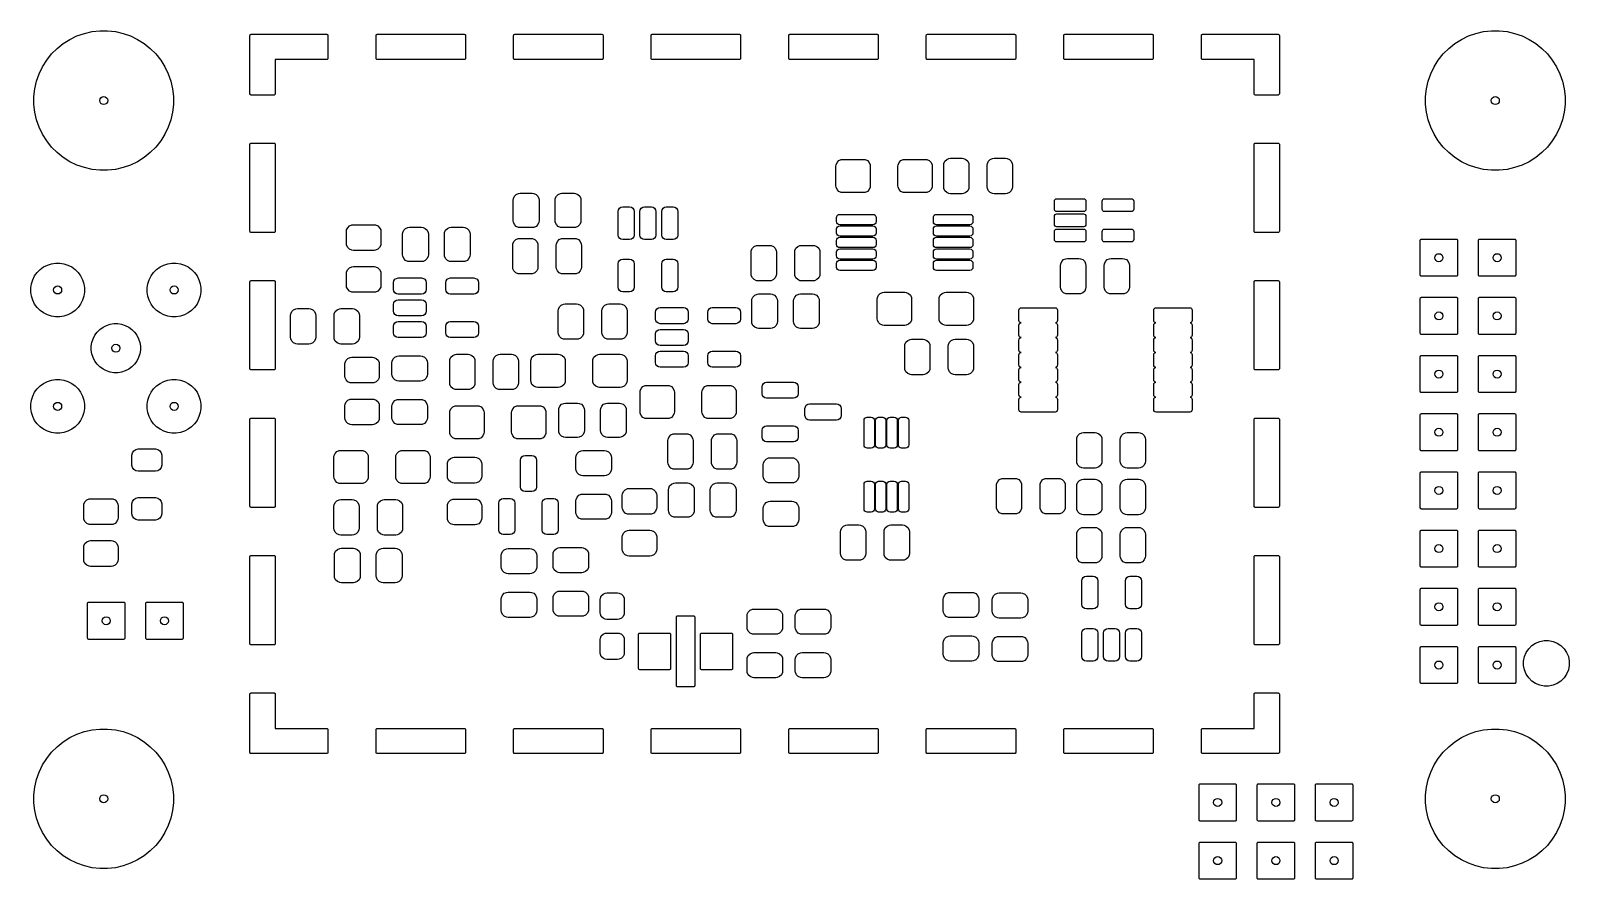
# Model space of a CAD drawing. Header units: inches. Extents: x 0.27 to 2.92, y 0.26 to 1.72.
import ezdxf

# ---------------------------------------------------------------- set-up
doc = ezdxf.new("R2010")
doc.units = ezdxf.units.IN
doc.header["$MEASUREMENT"] = 0
doc.layers.add('BLACK', color=250, linetype='CONTINUOUS')

msp = doc.modelspace()

# ---------------------------------------------------------------- linework, layer by layer
at = {"layer": 'BLACK', "linetype": 'CONTINUOUS'}
for p, q in [((0.3668, 1.7154), (0.3799, 1.7184)), ((0.3799, 1.7184), (0.3933, 1.7199)), ((0.3933, 1.7199), (0.4067, 1.7199)), ((0.4067, 1.7199), (0.4201, 1.7184)), ((0.4201, 1.7184), (0.4332, 1.7154)), ((2.7565, 1.7154), (2.7696, 1.7184)), ((2.7696, 1.7184), (2.783, 1.7199)), ((2.783, 1.7199), (2.7965, 1.7199)), ((2.7965, 1.7199), (2.8099, 1.7184)), ((2.8099, 1.7184), (2.823, 1.7154)), ((0.32, 1.6895), (0.3305, 1.6979)), ((0.3305, 1.6979), (0.3419, 1.7051)), ((0.3419, 1.7051), (0.354, 1.7109)), ((0.354, 1.7109), (0.3668, 1.7154)), ((0.4332, 1.7154), (0.446, 1.7109)), ((0.446, 1.7109), (0.4581, 1.7051)), ((0.4581, 1.7051), (0.4695, 1.6979)), ((0.4695, 1.6979), (0.48, 1.6895)), ((0.6512, 1.7118), (0.6513, 1.7126)), ((0.6512, 1.6724), (0.6512, 1.7118)), ((0.6513, 1.7126), (0.6518, 1.7132)), ((0.6518, 1.7132), (0.6524, 1.7136)), ((0.6524, 1.7136), (0.6531, 1.7138)), ((0.6531, 1.7138), (0.6925, 1.7138)), ((0.6925, 1.7138), (0.7831, 1.7138)), ((0.7831, 1.7138), (0.7838, 1.7136)), ((0.7838, 1.7136), (0.7845, 1.7132)), ((0.7845, 1.7132), (0.7849, 1.7126)), ((0.7849, 1.7126), (0.785, 1.7118)), ((0.785, 1.7118), (0.785, 1.6724)), ((0.8677, 1.7118), (0.8679, 1.7126)), ((0.8677, 1.6724), (0.8677, 1.7118)), ((0.8679, 1.7126), (0.8683, 1.7132)), ((0.8683, 1.7132), (0.8689, 1.7136)), ((0.8689, 1.7136), (0.8697, 1.7138)), ((0.8697, 1.7138), (1.0193, 1.7138)), ((1.0193, 1.7138), (1.02, 1.7136)), ((1.02, 1.7136), (1.0207, 1.7132)), ((1.0207, 1.7132), (1.0211, 1.7126)), ((1.0211, 1.7126), (1.0213, 1.7118)), ((1.0213, 1.7118), (1.0213, 1.6724)), ((1.1039, 1.7118), (1.1041, 1.7126)), ((1.1039, 1.6724), (1.1039, 1.7118)), ((1.1041, 1.7126), (1.1045, 1.7132)), ((1.1045, 1.7132), (1.1052, 1.7136)), ((1.1052, 1.7136), (1.1059, 1.7138)), ((1.1059, 1.7138), (1.2555, 1.7138)), ((1.2555, 1.7138), (1.2563, 1.7136)), ((1.2563, 1.7136), (1.2569, 1.7132)), ((1.2569, 1.7132), (1.2573, 1.7126)), ((1.2573, 1.7126), (1.2575, 1.7118)), ((1.2575, 1.7118), (1.2575, 1.6724)), ((1.3402, 1.7118), (1.3403, 1.7126)), ((1.3402, 1.6724), (1.3402, 1.7118)), ((1.3403, 1.7126), (1.3407, 1.7132)), ((1.3407, 1.7132), (1.3414, 1.7136)), ((1.3414, 1.7136), (1.3421, 1.7138)), ((1.3421, 1.7138), (1.4917, 1.7138)), ((1.4917, 1.7138), (1.4925, 1.7136)), ((1.4925, 1.7136), (1.4931, 1.7132)), ((1.4931, 1.7132), (1.4936, 1.7126)), ((1.4936, 1.7126), (1.4937, 1.7118)), ((1.4937, 1.7118), (1.4937, 1.6724)), ((1.5764, 1.7118), (1.5765, 1.7126)), ((1.5764, 1.6724), (1.5764, 1.7118)), ((1.5765, 1.7126), (1.577, 1.7132)), ((1.577, 1.7132), (1.5776, 1.7136)), ((1.5776, 1.7136), (1.5783, 1.7138)), ((1.5783, 1.7138), (1.728, 1.7138)), ((1.728, 1.7138), (1.7287, 1.7136)), ((1.7287, 1.7136), (1.7293, 1.7132)), ((1.7293, 1.7132), (1.7298, 1.7126)), ((1.7298, 1.7126), (1.7299, 1.7118)), ((1.7299, 1.7118), (1.7299, 1.6724)), ((1.8126, 1.7118), (1.8127, 1.7126)), ((1.8126, 1.6724), (1.8126, 1.7118)), ((1.8127, 1.7126), (1.8132, 1.7132)), ((1.8132, 1.7132), (1.8138, 1.7136)), ((1.8138, 1.7136), (1.8146, 1.7138)), ((1.8146, 1.7138), (1.9642, 1.7138)), ((1.9642, 1.7138), (1.9649, 1.7136)), ((1.9649, 1.7136), (1.9656, 1.7132)), ((1.9656, 1.7132), (1.966, 1.7126)), ((1.966, 1.7126), (1.9661, 1.7118)), ((1.9661, 1.7118), (1.9661, 1.6724)), ((2.0488, 1.7118), (2.049, 1.7126)), ((2.0488, 1.6724), (2.0488, 1.7118)), ((2.049, 1.7126), (2.0494, 1.7132)), ((2.0494, 1.7132), (2.05, 1.7136)), ((2.05, 1.7136), (2.0508, 1.7138)), ((2.0508, 1.7138), (2.2004, 1.7138)), ((2.2004, 1.7138), (2.2011, 1.7136)), ((2.2011, 1.7136), (2.2018, 1.7132)), ((2.2018, 1.7132), (2.2022, 1.7126)), ((2.2022, 1.7126), (2.2024, 1.7118)), ((2.2024, 1.7118), (2.2024, 1.6724)), ((2.285, 1.7118), (2.2852, 1.7126)), ((2.285, 1.6724), (2.285, 1.7118)), ((2.2852, 1.7126), (2.2856, 1.7132)), ((2.2856, 1.7132), (2.2863, 1.7136)), ((2.2863, 1.7136), (2.287, 1.7138)), ((2.287, 1.7138), (2.3776, 1.7138)), ((2.3776, 1.7138), (2.4169, 1.7138)), ((2.4169, 1.7138), (2.4177, 1.7136)), ((2.4177, 1.7136), (2.4183, 1.7132)), ((2.4183, 1.7132), (2.4187, 1.7126)), ((2.4187, 1.7126), (2.4189, 1.7118)), ((2.4189, 1.7118), (2.4189, 1.6724)), ((2.7097, 1.6895), (2.7203, 1.6979)), ((2.7203, 1.6979), (2.7317, 1.7051)), ((2.7317, 1.7051), (2.7438, 1.7109)), ((2.7438, 1.7109), (2.7565, 1.7154)), ((2.823, 1.7154), (2.8357, 1.7109)), ((2.8357, 1.7109), (2.8478, 1.7051)), ((2.8478, 1.7051), (2.8592, 1.6979)), ((2.8592, 1.6979), (2.8698, 1.6895)), ((0.2949, 1.6581), (0.3021, 1.6695)), ((0.3021, 1.6695), (0.3105, 1.68)), ((0.3105, 1.68), (0.32, 1.6895)), ((0.48, 1.6895), (0.4895, 1.68)), ((0.4895, 1.68), (0.4979, 1.6695)), ((0.4979, 1.6695), (0.5051, 1.6581)), ((0.6512, 1.6114), (0.6512, 1.6724)), ((0.7831, 1.6705), (0.6945, 1.6705)), ((0.6945, 1.6705), (0.6945, 1.6114)), ((0.7838, 1.6706), (0.7831, 1.6705)), ((0.7845, 1.671), (0.7838, 1.6706)), ((0.7849, 1.6717), (0.7845, 1.671)), ((0.785, 1.6724), (0.7849, 1.6717)), ((0.8679, 1.6717), (0.8677, 1.6724)), ((0.8683, 1.671), (0.8679, 1.6717)), ((0.8689, 1.6706), (0.8683, 1.671)), ((0.8697, 1.6705), (0.8689, 1.6706)), ((1.0193, 1.6705), (0.8697, 1.6705)), ((1.02, 1.6706), (1.0193, 1.6705)), ((1.0207, 1.671), (1.02, 1.6706)), ((1.0211, 1.6717), (1.0207, 1.671)), ((1.0213, 1.6724), (1.0211, 1.6717)), ((1.1041, 1.6717), (1.1039, 1.6724)), ((1.1045, 1.671), (1.1041, 1.6717)), ((1.1052, 1.6706), (1.1045, 1.671)), ((1.1059, 1.6705), (1.1052, 1.6706)), ((1.2555, 1.6705), (1.1059, 1.6705)), ((1.2563, 1.6706), (1.2555, 1.6705)), ((1.2569, 1.671), (1.2563, 1.6706)), ((1.2573, 1.6717), (1.2569, 1.671)), ((1.2575, 1.6724), (1.2573, 1.6717)), ((1.3403, 1.6717), (1.3402, 1.6724)), ((1.3407, 1.671), (1.3403, 1.6717)), ((1.3414, 1.6706), (1.3407, 1.671)), ((1.3421, 1.6705), (1.3414, 1.6706)), ((1.4917, 1.6705), (1.3421, 1.6705)), ((1.4925, 1.6706), (1.4917, 1.6705)), ((1.4931, 1.671), (1.4925, 1.6706)), ((1.4936, 1.6717), (1.4931, 1.671)), ((1.4937, 1.6724), (1.4936, 1.6717)), ((1.5765, 1.6717), (1.5764, 1.6724)), ((1.577, 1.671), (1.5765, 1.6717)), ((1.5776, 1.6706), (1.577, 1.671)), ((1.5783, 1.6705), (1.5776, 1.6706)), ((1.728, 1.6705), (1.5783, 1.6705)), ((1.7287, 1.6706), (1.728, 1.6705)), ((1.7293, 1.671), (1.7287, 1.6706)), ((1.7298, 1.6717), (1.7293, 1.671)), ((1.7299, 1.6724), (1.7298, 1.6717)), ((1.8127, 1.6717), (1.8126, 1.6724)), ((1.8132, 1.671), (1.8127, 1.6717)), ((1.8138, 1.6706), (1.8132, 1.671)), ((1.8146, 1.6705), (1.8138, 1.6706)), ((1.9642, 1.6705), (1.8146, 1.6705)), ((1.9649, 1.6706), (1.9642, 1.6705)), ((1.9656, 1.671), (1.9649, 1.6706)), ((1.966, 1.6717), (1.9656, 1.671)), ((1.9661, 1.6724), (1.966, 1.6717)), ((2.049, 1.6717), (2.0488, 1.6724)), ((2.0494, 1.671), (2.049, 1.6717)), ((2.05, 1.6706), (2.0494, 1.671)), ((2.0508, 1.6705), (2.05, 1.6706)), ((2.2004, 1.6705), (2.0508, 1.6705)), ((2.2011, 1.6706), (2.2004, 1.6705)), ((2.2018, 1.671), (2.2011, 1.6706)), ((2.2022, 1.6717), (2.2018, 1.671)), ((2.2024, 1.6724), (2.2022, 1.6717)), ((2.2852, 1.6717), (2.285, 1.6724)), ((2.2856, 1.671), (2.2852, 1.6717)), ((2.2863, 1.6706), (2.2856, 1.671)), ((2.287, 1.6705), (2.2863, 1.6706)), ((2.3756, 1.6705), (2.287, 1.6705)), ((2.3756, 1.6114), (2.3756, 1.6705)), ((2.4189, 1.6724), (2.4189, 1.6114)), ((2.6847, 1.6581), (2.6918, 1.6695)), ((2.6918, 1.6695), (2.7002, 1.68)), ((2.7002, 1.68), (2.7097, 1.6895)), ((2.8698, 1.6895), (2.8793, 1.68)), ((2.8793, 1.68), (2.8877, 1.6695)), ((2.8877, 1.6695), (2.8949, 1.6581)), ((0.2846, 1.6332), (0.2891, 1.646)), ((0.2891, 1.646), (0.2949, 1.6581)), ((0.5051, 1.6581), (0.5109, 1.646)), ((0.5109, 1.646), (0.5154, 1.6332)), ((2.6744, 1.6332), (2.6788, 1.646)), ((2.6788, 1.646), (2.6847, 1.6581)), ((2.8949, 1.6581), (2.9007, 1.646)), ((2.9007, 1.646), (2.9051, 1.6332)), ((0.2801, 1.6067), (0.2816, 1.6201)), ((0.2816, 1.6201), (0.2846, 1.6332)), ((0.5154, 1.6332), (0.5184, 1.6201)), ((0.5184, 1.6201), (0.5199, 1.6067)), ((2.6699, 1.6067), (2.6714, 1.6201)), ((2.6714, 1.6201), (2.6744, 1.6332)), ((2.9051, 1.6332), (2.9081, 1.6201)), ((2.9081, 1.6201), (2.9097, 1.6067)), ((0.2801, 1.5933), (0.2801, 1.6067)), ((0.2816, 1.5799), (0.2801, 1.5933)), ((0.5199, 1.5933), (0.5184, 1.5799)), ((0.5199, 1.6067), (0.5199, 1.5933)), ((0.6513, 1.6107), (0.6512, 1.6114)), ((0.6518, 1.61), (0.6513, 1.6107)), ((0.6524, 1.6096), (0.6518, 1.61)), ((0.6531, 1.6094), (0.6524, 1.6096)), ((0.6925, 1.6094), (0.6531, 1.6094)), ((0.6933, 1.6096), (0.6925, 1.6094)), ((0.6939, 1.61), (0.6933, 1.6096)), ((0.6943, 1.6107), (0.6939, 1.61)), ((0.6945, 1.6114), (0.6943, 1.6107)), ((2.3757, 1.6107), (2.3756, 1.6114)), ((2.3762, 1.61), (2.3757, 1.6107)), ((2.3768, 1.6096), (2.3762, 1.61)), ((2.3776, 1.6094), (2.3768, 1.6096)), ((2.4169, 1.6094), (2.3776, 1.6094)), ((2.4177, 1.6096), (2.4169, 1.6094)), ((2.4183, 1.61), (2.4177, 1.6096)), ((2.4187, 1.6107), (2.4183, 1.61)), ((2.4189, 1.6114), (2.4187, 1.6107)), ((2.6699, 1.5933), (2.6699, 1.6067)), ((2.6714, 1.5799), (2.6699, 1.5933)), ((2.9097, 1.5933), (2.9081, 1.5799)), ((2.9097, 1.6067), (2.9097, 1.5933)), ((0.2846, 1.5668), (0.2816, 1.5799)), ((0.2891, 1.554), (0.2846, 1.5668)), ((0.5154, 1.5668), (0.5109, 1.554)), ((0.5184, 1.5799), (0.5154, 1.5668)), ((2.6744, 1.5668), (2.6714, 1.5799)), ((2.6788, 1.554), (2.6744, 1.5668)), ((2.9051, 1.5668), (2.9007, 1.554)), ((2.9081, 1.5799), (2.9051, 1.5668)), ((0.2949, 1.5419), (0.2891, 1.554)), ((0.3021, 1.5305), (0.2949, 1.5419)), ((0.5051, 1.5419), (0.4979, 1.5305)), ((0.5109, 1.554), (0.5051, 1.5419)), ((2.6847, 1.5419), (2.6788, 1.554)), ((2.6918, 1.5305), (2.6847, 1.5419)), ((2.8949, 1.5419), (2.8877, 1.5305)), ((2.9007, 1.554), (2.8949, 1.5419)), ((0.3105, 1.52), (0.3021, 1.5305)), ((0.32, 1.5105), (0.3105, 1.52)), ((0.3305, 1.5021), (0.32, 1.5105)), ((0.48, 1.5105), (0.4695, 1.5021)), ((0.4895, 1.52), (0.48, 1.5105)), ((0.4979, 1.5305), (0.4895, 1.52)), ((0.6512, 1.5248), (0.6513, 1.5256)), ((0.6512, 1.3752), (0.6512, 1.5248)), ((0.6513, 1.5256), (0.6518, 1.5262)), ((0.6518, 1.5262), (0.6524, 1.5266)), ((0.6524, 1.5266), (0.6531, 1.5268)), ((0.6531, 1.5268), (0.6925, 1.5268)), ((0.6925, 1.5268), (0.6933, 1.5266)), ((0.6933, 1.5266), (0.6939, 1.5262)), ((0.6939, 1.5262), (0.6943, 1.5256)), ((0.6943, 1.5256), (0.6945, 1.5248)), ((0.6945, 1.5248), (0.6945, 1.3752)), ((2.3756, 1.5248), (2.3757, 1.5256)), ((2.3756, 1.3752), (2.3756, 1.5248)), ((2.3757, 1.5256), (2.3762, 1.5262)), ((2.3762, 1.5262), (2.3768, 1.5266)), ((2.3768, 1.5266), (2.3776, 1.5268)), ((2.3776, 1.5268), (2.4169, 1.5268)), ((2.4169, 1.5268), (2.4177, 1.5266)), ((2.4177, 1.5266), (2.4183, 1.5262)), ((2.4183, 1.5262), (2.4187, 1.5256)), ((2.4187, 1.5256), (2.4189, 1.5248)), ((2.4189, 1.5248), (2.4189, 1.3752)), ((2.7002, 1.52), (2.6918, 1.5305)), ((2.7097, 1.5105), (2.7002, 1.52)), ((2.7203, 1.5021), (2.7097, 1.5105)), ((2.8698, 1.5105), (2.8592, 1.5021)), ((2.8793, 1.52), (2.8698, 1.5105)), ((2.8877, 1.5305), (2.8793, 1.52)), ((0.3419, 1.4949), (0.3305, 1.5021)), ((0.354, 1.4891), (0.3419, 1.4949)), ((0.3668, 1.4846), (0.354, 1.4891)), ((0.3799, 1.4816), (0.3668, 1.4846)), ((0.3933, 1.4801), (0.3799, 1.4816)), ((0.4067, 1.4801), (0.3933, 1.4801)), ((0.4201, 1.4816), (0.4067, 1.4801)), ((0.4332, 1.4846), (0.4201, 1.4816)), ((0.446, 1.4891), (0.4332, 1.4846)), ((0.4581, 1.4949), (0.446, 1.4891)), ((0.4695, 1.5021), (0.4581, 1.4949)), ((1.6575, 1.487), (1.6578, 1.4897)), ((1.6575, 1.4535), (1.6575, 1.487)), ((1.6578, 1.4897), (1.6595, 1.4936)), ((1.6595, 1.4936), (1.6626, 1.4967)), ((1.6626, 1.4967), (1.6666, 1.4985)), ((1.6666, 1.4985), (1.6693, 1.4988)), ((1.6693, 1.4988), (1.7047, 1.4988)), ((1.7047, 1.4988), (1.7074, 1.4985)), ((1.7074, 1.4985), (1.7114, 1.4967)), ((1.7114, 1.4967), (1.7145, 1.4936)), ((1.7145, 1.4936), (1.7162, 1.4897)), ((1.7162, 1.4897), (1.7165, 1.487)), ((1.7165, 1.487), (1.7165, 1.4535)), ((1.7638, 1.487), (1.7641, 1.4897)), ((1.7638, 1.4535), (1.7638, 1.487)), ((1.7641, 1.4897), (1.7658, 1.4936)), ((1.7658, 1.4936), (1.7689, 1.4967)), ((1.7689, 1.4967), (1.7729, 1.4985)), ((1.7729, 1.4985), (1.7756, 1.4988)), ((1.7756, 1.4988), (1.811, 1.4988)), ((1.811, 1.4988), (1.8137, 1.4985)), ((1.8137, 1.4985), (1.8177, 1.4967)), ((1.8177, 1.4967), (1.8208, 1.4936)), ((1.8208, 1.4936), (1.8225, 1.4897)), ((1.8225, 1.4897), (1.8228, 1.487)), ((1.8228, 1.487), (1.8228, 1.4535)), ((1.8425, 1.4889), (1.8428, 1.4916)), ((1.8425, 1.4515), (1.8425, 1.4889)), ((1.8428, 1.4916), (1.8446, 1.4956)), ((1.8446, 1.4956), (1.8477, 1.4987)), ((1.8477, 1.4987), (1.8516, 1.5004)), ((1.8516, 1.5004), (1.8543, 1.5007)), ((1.8543, 1.5007), (1.874, 1.5007)), ((1.874, 1.5007), (1.8767, 1.5004)), ((1.8767, 1.5004), (1.8807, 1.4987)), ((1.8807, 1.4987), (1.8838, 1.4956)), ((1.8838, 1.4956), (1.8855, 1.4916)), ((1.8855, 1.4916), (1.8858, 1.4889)), ((1.8858, 1.4889), (1.8858, 1.4515)), ((1.9173, 1.4889), (1.9176, 1.4916)), ((1.9173, 1.4515), (1.9173, 1.4889)), ((1.9176, 1.4916), (1.9194, 1.4956)), ((1.9194, 1.4956), (1.9225, 1.4987)), ((1.9225, 1.4987), (1.9264, 1.5004)), ((1.9264, 1.5004), (1.9291, 1.5007)), ((1.9291, 1.5007), (1.9488, 1.5007)), ((1.9488, 1.5007), (1.9515, 1.5004)), ((1.9515, 1.5004), (1.9555, 1.4987)), ((1.9555, 1.4987), (1.9586, 1.4956)), ((1.9586, 1.4956), (1.9603, 1.4916)), ((1.9603, 1.4916), (1.9606, 1.4889)), ((1.9606, 1.4889), (1.9606, 1.4515)), ((2.7317, 1.4949), (2.7203, 1.5021)), ((2.7438, 1.4891), (2.7317, 1.4949)), ((2.7565, 1.4846), (2.7438, 1.4891)), ((2.7696, 1.4816), (2.7565, 1.4846)), ((2.783, 1.4801), (2.7696, 1.4816)), ((2.7965, 1.4801), (2.783, 1.4801)), ((2.8099, 1.4816), (2.7965, 1.4801)), ((2.823, 1.4846), (2.8099, 1.4816)), ((2.8357, 1.4891), (2.823, 1.4846)), ((2.8478, 1.4949), (2.8357, 1.4891)), ((2.8592, 1.5021), (2.8478, 1.4949)), ((1.6578, 1.4508), (1.6575, 1.4535)), ((1.7165, 1.4535), (1.7162, 1.4508)), ((1.7641, 1.4508), (1.7638, 1.4535)), ((1.8228, 1.4535), (1.8225, 1.4508)), ((1.1033, 1.4289), (1.1037, 1.4316)), ((1.1033, 1.3935), (1.1033, 1.4289)), ((1.1037, 1.4316), (1.1054, 1.4356)), ((1.1054, 1.4356), (1.1085, 1.4386)), ((1.1085, 1.4386), (1.1125, 1.4404)), ((1.1125, 1.4404), (1.1152, 1.4407)), ((1.1152, 1.4407), (1.1358, 1.4407)), ((1.1358, 1.4407), (1.1385, 1.4404)), ((1.1385, 1.4404), (1.1425, 1.4386)), ((1.1425, 1.4386), (1.1456, 1.4356)), ((1.1456, 1.4356), (1.1473, 1.4316)), ((1.1473, 1.4316), (1.1476, 1.4289)), ((1.1476, 1.4289), (1.1476, 1.3935)), ((1.1752, 1.4289), (1.1755, 1.4316)), ((1.1752, 1.3935), (1.1752, 1.4289)), ((1.1755, 1.4316), (1.1773, 1.4356)), ((1.1773, 1.4356), (1.1803, 1.4386)), ((1.1803, 1.4386), (1.1843, 1.4404)), ((1.1843, 1.4404), (1.187, 1.4407)), ((1.187, 1.4407), (1.2077, 1.4407)), ((1.2077, 1.4407), (1.2104, 1.4404)), ((1.2104, 1.4404), (1.2144, 1.4386)), ((1.2144, 1.4386), (1.2174, 1.4356)), ((1.2174, 1.4356), (1.2192, 1.4316)), ((1.2192, 1.4316), (1.2195, 1.4289)), ((1.2195, 1.4289), (1.2195, 1.3935)), ((1.6595, 1.4468), (1.6578, 1.4508)), ((1.6626, 1.4438), (1.6595, 1.4468)), ((1.6666, 1.442), (1.6626, 1.4438)), ((1.6693, 1.4417), (1.6666, 1.442)), ((1.7047, 1.4417), (1.6693, 1.4417)), ((1.7074, 1.442), (1.7047, 1.4417)), ((1.7114, 1.4438), (1.7074, 1.442)), ((1.7145, 1.4468), (1.7114, 1.4438)), ((1.7162, 1.4508), (1.7145, 1.4468)), ((1.7658, 1.4468), (1.7641, 1.4508)), ((1.7689, 1.4438), (1.7658, 1.4468)), ((1.7729, 1.442), (1.7689, 1.4438)), ((1.7756, 1.4417), (1.7729, 1.442)), ((1.811, 1.4417), (1.7756, 1.4417)), ((1.8137, 1.442), (1.811, 1.4417)), ((1.8177, 1.4438), (1.8137, 1.442)), ((1.8208, 1.4468), (1.8177, 1.4438)), ((1.8225, 1.4508), (1.8208, 1.4468)), ((1.8428, 1.4488), (1.8425, 1.4515)), ((1.8446, 1.4449), (1.8428, 1.4488)), ((1.8477, 1.4418), (1.8446, 1.4449)), ((1.8516, 1.44), (1.8477, 1.4418)), ((1.8543, 1.4397), (1.8516, 1.44)), ((1.874, 1.4397), (1.8543, 1.4397)), ((1.8767, 1.44), (1.874, 1.4397)), ((1.8807, 1.4418), (1.8767, 1.44)), ((1.8838, 1.4449), (1.8807, 1.4418)), ((1.8855, 1.4488), (1.8838, 1.4449)), ((1.8858, 1.4515), (1.8855, 1.4488)), ((1.9176, 1.4488), (1.9173, 1.4515)), ((1.9194, 1.4449), (1.9176, 1.4488)), ((1.9225, 1.4418), (1.9194, 1.4449)), ((1.9264, 1.44), (1.9225, 1.4418)), ((1.9291, 1.4397), (1.9264, 1.44)), ((1.9488, 1.4397), (1.9291, 1.4397)), ((1.9515, 1.44), (1.9488, 1.4397)), ((1.9555, 1.4418), (1.9515, 1.44)), ((1.9586, 1.4449), (1.9555, 1.4418)), ((1.9603, 1.4488), (1.9586, 1.4449)), ((1.9606, 1.4515), (1.9603, 1.4488)), ((2.0327, 1.4271), (2.033, 1.4286)), ((2.0327, 1.4131), (2.0327, 1.4271)), ((2.033, 1.4286), (2.0339, 1.4299)), ((2.0339, 1.4299), (2.0352, 1.4308)), ((2.0352, 1.4308), (2.0368, 1.4311)), ((2.0368, 1.4311), (2.0828, 1.4311)), ((2.0828, 1.4311), (2.0843, 1.4308)), ((2.0843, 1.4308), (2.0856, 1.4299)), ((2.0856, 1.4299), (2.0865, 1.4286)), ((2.0865, 1.4286), (2.0868, 1.4271)), ((2.0868, 1.4271), (2.0868, 1.4131)), ((2.1147, 1.4271), (2.115, 1.4286)), ((2.1147, 1.4131), (2.1147, 1.4271)), ((2.115, 1.4286), (2.1159, 1.4299)), ((2.1159, 1.4299), (2.1172, 1.4308)), ((2.1172, 1.4308), (2.1188, 1.4311)), ((2.1188, 1.4311), (2.1648, 1.4311)), ((2.1648, 1.4311), (2.1663, 1.4308)), ((2.1663, 1.4308), (2.1676, 1.4299)), ((2.1676, 1.4299), (2.1685, 1.4286)), ((2.1685, 1.4286), (2.1688, 1.4271)), ((2.1688, 1.4271), (2.1688, 1.4131)), ((1.2835, 1.4092), (1.2841, 1.4122)), ((1.2835, 1.3688), (1.2835, 1.4092)), ((1.2841, 1.4122), (1.2858, 1.4148)), ((1.2858, 1.4148), (1.2883, 1.4165)), ((1.2883, 1.4165), (1.2913, 1.4171)), ((1.2913, 1.4171), (1.3031, 1.4171)), ((1.3031, 1.4171), (1.3062, 1.4165)), ((1.3062, 1.4165), (1.3087, 1.4148)), ((1.3087, 1.4148), (1.3104, 1.4122)), ((1.3104, 1.4122), (1.311, 1.4092)), ((1.311, 1.4092), (1.311, 1.3688)), ((1.3209, 1.4092), (1.3215, 1.4122)), ((1.3209, 1.3688), (1.3209, 1.4092)), ((1.3215, 1.4122), (1.3232, 1.4148)), ((1.3232, 1.4148), (1.3257, 1.4165)), ((1.3257, 1.4165), (1.3287, 1.4171)), ((1.3287, 1.4171), (1.3406, 1.4171)), ((1.3406, 1.4171), (1.3436, 1.4165)), ((1.3436, 1.4165), (1.3461, 1.4148)), ((1.3461, 1.4148), (1.3478, 1.4122)), ((1.3478, 1.4122), (1.3484, 1.4092)), ((1.3484, 1.4092), (1.3484, 1.3688)), ((1.3583, 1.4092), (1.3589, 1.4122)), ((1.3583, 1.3688), (1.3583, 1.4092)), ((1.3589, 1.4122), (1.3606, 1.4148)), ((1.3606, 1.4148), (1.3631, 1.4165)), ((1.3631, 1.4165), (1.3661, 1.4171)), ((1.3661, 1.4171), (1.378, 1.4171)), ((1.378, 1.4171), (1.381, 1.4165)), ((1.381, 1.4165), (1.3835, 1.4148)), ((1.3835, 1.4148), (1.3852, 1.4122)), ((1.3852, 1.4122), (1.3858, 1.4092)), ((1.3858, 1.4092), (1.3858, 1.3688)), ((1.6585, 1.3989), (1.6589, 1.4009)), ((1.6589, 1.4009), (1.6601, 1.4027)), ((1.6601, 1.4027), (1.6618, 1.4039)), ((1.6618, 1.4039), (1.6639, 1.4043)), ((1.6639, 1.4043), (1.721, 1.4043)), ((1.721, 1.4043), (1.723, 1.4039)), ((1.723, 1.4039), (1.7248, 1.4027)), ((1.7248, 1.4027), (1.726, 1.4009)), ((1.726, 1.4009), (1.7264, 1.3989)), ((1.8248, 1.3989), (1.8252, 1.4009)), ((1.8252, 1.4009), (1.8264, 1.4027)), ((1.8264, 1.4027), (1.8281, 1.4039)), ((1.8281, 1.4039), (1.8302, 1.4043)), ((1.8302, 1.4043), (1.8873, 1.4043)), ((1.8873, 1.4043), (1.8894, 1.4039)), ((1.8894, 1.4039), (1.8911, 1.4027)), ((1.8911, 1.4027), (1.8923, 1.4009)), ((1.8923, 1.4009), (1.8927, 1.3989)), ((2.033, 1.4115), (2.0327, 1.4131)), ((2.0327, 1.4011), (2.033, 1.4026)), ((2.0327, 1.3871), (2.0327, 1.4011)), ((2.0339, 1.4102), (2.033, 1.4115)), ((2.033, 1.4026), (2.0339, 1.4039)), ((2.0352, 1.4093), (2.0339, 1.4102)), ((2.0339, 1.4039), (2.0352, 1.4048)), ((2.0368, 1.409), (2.0352, 1.4093)), ((2.0352, 1.4048), (2.0368, 1.4051)), ((2.0828, 1.409), (2.0368, 1.409)), ((2.0368, 1.4051), (2.0828, 1.4051)), ((2.0843, 1.4093), (2.0828, 1.409)), ((2.0828, 1.4051), (2.0843, 1.4048)), ((2.0856, 1.4102), (2.0843, 1.4093)), ((2.0843, 1.4048), (2.0856, 1.4039)), ((2.0865, 1.4115), (2.0856, 1.4102)), ((2.0856, 1.4039), (2.0865, 1.4026)), ((2.0868, 1.4131), (2.0865, 1.4115)), ((2.0865, 1.4026), (2.0868, 1.4011)), ((2.0868, 1.4011), (2.0868, 1.3871)), ((2.115, 1.4115), (2.1147, 1.4131)), ((2.1159, 1.4102), (2.115, 1.4115)), ((2.1172, 1.4093), (2.1159, 1.4102)), ((2.1188, 1.409), (2.1172, 1.4093)), ((2.1648, 1.409), (2.1188, 1.409)), ((2.1663, 1.4093), (2.1648, 1.409)), ((2.1676, 1.4102), (2.1663, 1.4093)), ((2.1685, 1.4115), (2.1676, 1.4102)), ((2.1688, 1.4131), (2.1685, 1.4115)), ((0.6513, 1.3744), (0.6512, 1.3752)), ((0.6518, 1.3738), (0.6513, 1.3744)), ((0.6943, 1.3744), (0.6939, 1.3738)), ((0.6945, 1.3752), (0.6943, 1.3744)), ((0.8169, 1.3748), (0.8172, 1.3775)), ((0.8169, 1.3541), (0.8169, 1.3748)), ((0.8172, 1.3775), (0.819, 1.3814)), ((0.819, 1.3814), (0.8221, 1.3845)), ((0.8221, 1.3845), (0.826, 1.3863)), ((0.826, 1.3863), (0.8287, 1.3866)), ((0.8287, 1.3866), (0.8642, 1.3866)), ((0.8642, 1.3866), (0.8669, 1.3863)), ((0.8669, 1.3863), (0.8708, 1.3845)), ((0.8708, 1.3845), (0.8739, 1.3814)), ((0.8739, 1.3814), (0.8757, 1.3775)), ((0.8757, 1.3775), (0.876, 1.3748)), ((0.876, 1.3748), (0.876, 1.3541)), ((0.9135, 1.3732), (0.9153, 1.3771)), ((0.9153, 1.3771), (0.9183, 1.3802)), ((0.9183, 1.3802), (0.9223, 1.382)), ((0.9223, 1.382), (0.925, 1.3823)), ((0.925, 1.3823), (0.9457, 1.3823)), ((0.9457, 1.3823), (0.9484, 1.382)), ((0.9484, 1.382), (0.9523, 1.3802)), ((0.9523, 1.3802), (0.9554, 1.3771)), ((0.9554, 1.3771), (0.9572, 1.3732)), ((0.9854, 1.3732), (0.9871, 1.3771)), ((0.9871, 1.3771), (0.9902, 1.3802)), ((0.9902, 1.3802), (0.9941, 1.382)), ((0.9941, 1.382), (0.9969, 1.3823)), ((0.9969, 1.3823), (1.0175, 1.3823)), ((1.0175, 1.3823), (1.0202, 1.382)), ((1.0202, 1.382), (1.0242, 1.3802)), ((1.0242, 1.3802), (1.0273, 1.3771)), ((1.0273, 1.3771), (1.029, 1.3732)), ((1.1037, 1.3908), (1.1033, 1.3935)), ((1.1054, 1.3868), (1.1037, 1.3908)), ((1.1085, 1.3837), (1.1054, 1.3868)), ((1.1125, 1.382), (1.1085, 1.3837)), ((1.1152, 1.3816), (1.1125, 1.382)), ((1.1358, 1.3816), (1.1152, 1.3816)), ((1.1385, 1.382), (1.1358, 1.3816)), ((1.1425, 1.3837), (1.1385, 1.382)), ((1.1456, 1.3868), (1.1425, 1.3837)), ((1.1473, 1.3908), (1.1456, 1.3868)), ((1.1476, 1.3935), (1.1473, 1.3908)), ((1.1755, 1.3908), (1.1752, 1.3935)), ((1.1773, 1.3868), (1.1755, 1.3908)), ((1.1803, 1.3837), (1.1773, 1.3868)), ((1.1843, 1.382), (1.1803, 1.3837)), ((1.187, 1.3816), (1.1843, 1.382)), ((1.2077, 1.3816), (1.187, 1.3816)), ((1.2104, 1.382), (1.2077, 1.3816)), ((1.2144, 1.3837), (1.2104, 1.382)), ((1.2174, 1.3868), (1.2144, 1.3837)), ((1.2192, 1.3908), (1.2174, 1.3868)), ((1.2195, 1.3935), (1.2192, 1.3908)), ((1.6585, 1.392), (1.6585, 1.3989)), ((1.6589, 1.3899), (1.6585, 1.392)), ((1.6585, 1.3792), (1.6589, 1.3813)), ((1.6585, 1.3723), (1.6585, 1.3792)), ((1.6601, 1.3882), (1.6589, 1.3899)), ((1.6589, 1.3813), (1.6601, 1.383)), ((1.6618, 1.387), (1.6601, 1.3882)), ((1.6601, 1.383), (1.6618, 1.3842)), ((1.6639, 1.3866), (1.6618, 1.387)), ((1.6618, 1.3842), (1.6639, 1.3846)), ((1.721, 1.3866), (1.6639, 1.3866)), ((1.6639, 1.3846), (1.721, 1.3846)), ((1.723, 1.387), (1.721, 1.3866)), ((1.721, 1.3846), (1.723, 1.3842)), ((1.7248, 1.3882), (1.723, 1.387)), ((1.723, 1.3842), (1.7248, 1.383)), ((1.726, 1.3899), (1.7248, 1.3882)), ((1.7248, 1.383), (1.726, 1.3813)), ((1.7264, 1.392), (1.726, 1.3899)), ((1.726, 1.3813), (1.7264, 1.3792)), ((1.7264, 1.3989), (1.7264, 1.392)), ((1.7264, 1.3792), (1.7264, 1.3723)), ((1.8248, 1.392), (1.8248, 1.3989)), ((1.8252, 1.3899), (1.8248, 1.392)), ((1.8248, 1.3792), (1.8252, 1.3813)), ((1.8248, 1.3723), (1.8248, 1.3792)), ((1.8264, 1.3882), (1.8252, 1.3899)), ((1.8252, 1.3813), (1.8264, 1.383)), ((1.8281, 1.387), (1.8264, 1.3882)), ((1.8264, 1.383), (1.8281, 1.3842)), ((1.8302, 1.3866), (1.8281, 1.387)), ((1.8281, 1.3842), (1.8302, 1.3846)), ((1.8873, 1.3866), (1.8302, 1.3866)), ((1.8302, 1.3846), (1.8873, 1.3846)), ((1.8894, 1.387), (1.8873, 1.3866)), ((1.8873, 1.3846), (1.8894, 1.3842)), ((1.8911, 1.3882), (1.8894, 1.387)), ((1.8894, 1.3842), (1.8911, 1.383)), ((1.8923, 1.3899), (1.8911, 1.3882)), ((1.8911, 1.383), (1.8923, 1.3813)), ((1.8927, 1.392), (1.8923, 1.3899)), ((1.8923, 1.3813), (1.8927, 1.3792)), ((1.8927, 1.3989), (1.8927, 1.392)), ((1.8927, 1.3792), (1.8927, 1.3723)), ((2.033, 1.3855), (2.0327, 1.3871)), ((2.0327, 1.3751), (2.033, 1.3766)), ((2.0327, 1.3611), (2.0327, 1.3751)), ((2.0339, 1.3842), (2.033, 1.3855)), ((2.033, 1.3766), (2.0339, 1.3779)), ((2.0352, 1.3833), (2.0339, 1.3842)), ((2.0339, 1.3779), (2.0352, 1.3788)), ((2.0368, 1.383), (2.0352, 1.3833)), ((2.0352, 1.3788), (2.0368, 1.3791)), ((2.0828, 1.383), (2.0368, 1.383)), ((2.0368, 1.3791), (2.0828, 1.3791)), ((2.0843, 1.3833), (2.0828, 1.383)), ((2.0828, 1.3791), (2.0843, 1.3788)), ((2.0856, 1.3842), (2.0843, 1.3833)), ((2.0843, 1.3788), (2.0856, 1.3779)), ((2.0865, 1.3855), (2.0856, 1.3842)), ((2.0856, 1.3779), (2.0865, 1.3766)), ((2.0868, 1.3871), (2.0865, 1.3855)), ((2.0865, 1.3766), (2.0868, 1.3751)), ((2.0868, 1.3751), (2.0868, 1.3611)), ((2.1147, 1.3751), (2.115, 1.3766)), ((2.1147, 1.3611), (2.1147, 1.3751)), ((2.115, 1.3766), (2.1159, 1.3779)), ((2.1159, 1.3779), (2.1172, 1.3788)), ((2.1172, 1.3788), (2.1188, 1.3791)), ((2.1188, 1.3791), (2.1648, 1.3791)), ((2.1648, 1.3791), (2.1663, 1.3788)), ((2.1663, 1.3788), (2.1676, 1.3779)), ((2.1676, 1.3779), (2.1685, 1.3766)), ((2.1685, 1.3766), (2.1688, 1.3751)), ((2.1688, 1.3751), (2.1688, 1.3611)), ((2.3757, 1.3744), (2.3756, 1.3752)), ((2.3762, 1.3738), (2.3757, 1.3744)), ((2.4187, 1.3744), (2.4183, 1.3738)), ((2.4189, 1.3752), (2.4187, 1.3744)), ((0.6524, 1.3734), (0.6518, 1.3738)), ((0.6531, 1.3732), (0.6524, 1.3734)), ((0.6925, 1.3732), (0.6531, 1.3732)), ((0.6933, 1.3734), (0.6925, 1.3732)), ((0.6939, 1.3738), (0.6933, 1.3734)), ((0.8172, 1.3514), (0.8169, 1.3541)), ((0.819, 1.3474), (0.8172, 1.3514)), ((0.8221, 1.3443), (0.819, 1.3474)), ((0.8739, 1.3474), (0.8708, 1.3443)), ((0.8757, 1.3514), (0.8739, 1.3474)), ((0.876, 1.3541), (0.8757, 1.3514)), ((0.9132, 1.3705), (0.9135, 1.3732)), ((0.9132, 1.335), (0.9132, 1.3705)), ((0.9572, 1.3732), (0.9575, 1.3705)), ((0.9575, 1.3705), (0.9575, 1.335)), ((0.985, 1.3705), (0.9854, 1.3732)), ((0.985, 1.335), (0.985, 1.3705)), ((1.029, 1.3732), (1.0293, 1.3705)), ((1.0293, 1.3705), (1.0293, 1.335)), ((1.1024, 1.3511), (1.1027, 1.3538)), ((1.1024, 1.3137), (1.1024, 1.3511)), ((1.1027, 1.3538), (1.1044, 1.3578)), ((1.1044, 1.3578), (1.1075, 1.3609)), ((1.1075, 1.3609), (1.1115, 1.3626)), ((1.1115, 1.3626), (1.1142, 1.3629)), ((1.1142, 1.3629), (1.1339, 1.3629)), ((1.1339, 1.3629), (1.1366, 1.3626)), ((1.1366, 1.3626), (1.1405, 1.3609)), ((1.1405, 1.3609), (1.1436, 1.3578)), ((1.1436, 1.3578), (1.1454, 1.3538)), ((1.1454, 1.3538), (1.1457, 1.3511)), ((1.1457, 1.3511), (1.1457, 1.3137)), ((1.1772, 1.3511), (1.1775, 1.3538)), ((1.1772, 1.3137), (1.1772, 1.3511)), ((1.1775, 1.3538), (1.1792, 1.3578)), ((1.1792, 1.3578), (1.1823, 1.3609)), ((1.1823, 1.3609), (1.1863, 1.3626)), ((1.1863, 1.3626), (1.189, 1.3629)), ((1.189, 1.3629), (1.2087, 1.3629)), ((1.2087, 1.3629), (1.2114, 1.3626)), ((1.2114, 1.3626), (1.2153, 1.3609)), ((1.2153, 1.3609), (1.2184, 1.3578)), ((1.2184, 1.3578), (1.2202, 1.3538)), ((1.2202, 1.3538), (1.2205, 1.3511)), ((1.2205, 1.3511), (1.2205, 1.3137)), ((1.2841, 1.3658), (1.2835, 1.3688)), ((1.2858, 1.3633), (1.2841, 1.3658)), ((1.2883, 1.3616), (1.2858, 1.3633)), ((1.2913, 1.361), (1.2883, 1.3616)), ((1.3031, 1.361), (1.2913, 1.361)), ((1.3062, 1.3616), (1.3031, 1.361)), ((1.3087, 1.3633), (1.3062, 1.3616)), ((1.3104, 1.3658), (1.3087, 1.3633)), ((1.311, 1.3688), (1.3104, 1.3658)), ((1.3215, 1.3658), (1.3209, 1.3688)), ((1.3232, 1.3633), (1.3215, 1.3658)), ((1.3257, 1.3616), (1.3232, 1.3633)), ((1.3287, 1.361), (1.3257, 1.3616)), ((1.3406, 1.361), (1.3287, 1.361)), ((1.3436, 1.3616), (1.3406, 1.361)), ((1.3461, 1.3633), (1.3436, 1.3616)), ((1.3478, 1.3658), (1.3461, 1.3633)), ((1.3484, 1.3688), (1.3478, 1.3658)), ((1.3589, 1.3658), (1.3583, 1.3688)), ((1.3606, 1.3633), (1.3589, 1.3658)), ((1.3631, 1.3616), (1.3606, 1.3633)), ((1.3661, 1.361), (1.3631, 1.3616)), ((1.378, 1.361), (1.3661, 1.361)), ((1.381, 1.3616), (1.378, 1.361)), ((1.3835, 1.3633), (1.381, 1.3616)), ((1.3852, 1.3658), (1.3835, 1.3633)), ((1.3858, 1.3688), (1.3852, 1.3658)), ((1.5139, 1.346), (1.5169, 1.3491)), ((1.5169, 1.3491), (1.5209, 1.3508)), ((1.5209, 1.3508), (1.5236, 1.3511)), ((1.5236, 1.3511), (1.5433, 1.3511)), ((1.5433, 1.3511), (1.546, 1.3508)), ((1.546, 1.3508), (1.55, 1.3491)), ((1.55, 1.3491), (1.5531, 1.346)), ((1.5887, 1.346), (1.5918, 1.3491)), ((1.5918, 1.3491), (1.5957, 1.3508)), ((1.5957, 1.3508), (1.5984, 1.3511)), ((1.5984, 1.3511), (1.6181, 1.3511)), ((1.6181, 1.3511), (1.6208, 1.3508)), ((1.6208, 1.3508), (1.6248, 1.3491)), ((1.6248, 1.3491), (1.6279, 1.346)), ((1.6589, 1.3702), (1.6585, 1.3723)), ((1.6585, 1.3595), (1.6589, 1.3616)), ((1.6585, 1.3526), (1.6585, 1.3595)), ((1.6589, 1.3505), (1.6585, 1.3526)), ((1.6601, 1.3685), (1.6589, 1.3702)), ((1.6589, 1.3616), (1.6601, 1.3633)), ((1.6601, 1.3488), (1.6589, 1.3505)), ((1.6618, 1.3673), (1.6601, 1.3685)), ((1.6601, 1.3633), (1.6618, 1.3645)), ((1.6618, 1.3476), (1.6601, 1.3488)), ((1.6639, 1.3669), (1.6618, 1.3673)), ((1.6618, 1.3645), (1.6639, 1.3649)), ((1.6639, 1.3472), (1.6618, 1.3476)), ((1.721, 1.3669), (1.6639, 1.3669)), ((1.6639, 1.3649), (1.721, 1.3649)), ((1.723, 1.3673), (1.721, 1.3669)), ((1.721, 1.3649), (1.723, 1.3645)), ((1.723, 1.3476), (1.721, 1.3472)), ((1.7248, 1.3685), (1.723, 1.3673)), ((1.723, 1.3645), (1.7248, 1.3633)), ((1.7248, 1.3488), (1.723, 1.3476)), ((1.726, 1.3702), (1.7248, 1.3685)), ((1.7248, 1.3633), (1.726, 1.3616)), ((1.726, 1.3505), (1.7248, 1.3488)), ((1.7264, 1.3723), (1.726, 1.3702)), ((1.726, 1.3616), (1.7264, 1.3595)), ((1.7264, 1.3526), (1.726, 1.3505)), ((1.7264, 1.3595), (1.7264, 1.3526)), ((1.8252, 1.3702), (1.8248, 1.3723)), ((1.8248, 1.3595), (1.8252, 1.3616)), ((1.8248, 1.3526), (1.8248, 1.3595)), ((1.8252, 1.3505), (1.8248, 1.3526)), ((1.8264, 1.3685), (1.8252, 1.3702)), ((1.8252, 1.3616), (1.8264, 1.3633)), ((1.8264, 1.3488), (1.8252, 1.3505)), ((1.8281, 1.3673), (1.8264, 1.3685)), ((1.8264, 1.3633), (1.8281, 1.3645)), ((1.8281, 1.3476), (1.8264, 1.3488)), ((1.8302, 1.3669), (1.8281, 1.3673)), ((1.8281, 1.3645), (1.8302, 1.3649)), ((1.8302, 1.3472), (1.8281, 1.3476)), ((1.8873, 1.3669), (1.8302, 1.3669)), ((1.8302, 1.3649), (1.8873, 1.3649)), ((1.8894, 1.3673), (1.8873, 1.3669)), ((1.8873, 1.3649), (1.8894, 1.3645)), ((1.8894, 1.3476), (1.8873, 1.3472)), ((1.8911, 1.3685), (1.8894, 1.3673)), ((1.8894, 1.3645), (1.8911, 1.3633)), ((1.8911, 1.3488), (1.8894, 1.3476)), ((1.8923, 1.3702), (1.8911, 1.3685)), ((1.8911, 1.3633), (1.8923, 1.3616)), ((1.8923, 1.3505), (1.8911, 1.3488)), ((1.8927, 1.3723), (1.8923, 1.3702)), ((1.8923, 1.3616), (1.8927, 1.3595)), ((1.8927, 1.3526), (1.8923, 1.3505)), ((1.8927, 1.3595), (1.8927, 1.3526)), ((2.033, 1.3595), (2.0327, 1.3611)), ((2.0339, 1.3582), (2.033, 1.3595)), ((2.0352, 1.3573), (2.0339, 1.3582)), ((2.0368, 1.357), (2.0352, 1.3573)), ((2.0828, 1.357), (2.0368, 1.357)), ((2.0843, 1.3573), (2.0828, 1.357)), ((2.0856, 1.3582), (2.0843, 1.3573)), ((2.0865, 1.3595), (2.0856, 1.3582)), ((2.0868, 1.3611), (2.0865, 1.3595)), ((2.115, 1.3595), (2.1147, 1.3611)), ((2.1159, 1.3582), (2.115, 1.3595)), ((2.1172, 1.3573), (2.1159, 1.3582)), ((2.1188, 1.357), (2.1172, 1.3573)), ((2.1648, 1.357), (2.1188, 1.357)), ((2.1663, 1.3573), (2.1648, 1.357)), ((2.1676, 1.3582), (2.1663, 1.3573)), ((2.1685, 1.3595), (2.1676, 1.3582)), ((2.1688, 1.3611), (2.1685, 1.3595)), ((2.3768, 1.3734), (2.3762, 1.3738)), ((2.3776, 1.3732), (2.3768, 1.3734)), ((2.4169, 1.3732), (2.3776, 1.3732)), ((2.4177, 1.3734), (2.4169, 1.3732)), ((2.4183, 1.3738), (2.4177, 1.3734)), ((2.6609, 1.3599), (2.6611, 1.3607)), ((2.6609, 1.2999), (2.6609, 1.3599)), ((2.6611, 1.3607), (2.6615, 1.3613)), ((2.6615, 1.3613), (2.6622, 1.3617)), ((2.6622, 1.3617), (2.6629, 1.3619)), ((2.6629, 1.3619), (2.7229, 1.3619)), ((2.7229, 1.3619), (2.7237, 1.3617)), ((2.7237, 1.3617), (2.7243, 1.3613)), ((2.7243, 1.3613), (2.7247, 1.3607)), ((2.7247, 1.3607), (2.7249, 1.3599)), ((2.7249, 1.3599), (2.7249, 1.2999)), ((2.7609, 1.3599), (2.7611, 1.3607)), ((2.7609, 1.2999), (2.7609, 1.3599)), ((2.7611, 1.3607), (2.7615, 1.3613)), ((2.7615, 1.3613), (2.7622, 1.3617)), ((2.7622, 1.3617), (2.7629, 1.3619)), ((2.7629, 1.3619), (2.8229, 1.3619)), ((2.8229, 1.3619), (2.8237, 1.3617)), ((2.8237, 1.3617), (2.8243, 1.3613)), ((2.8243, 1.3613), (2.8247, 1.3607)), ((2.8247, 1.3607), (2.8249, 1.3599)), ((2.8249, 1.3599), (2.8249, 1.2999)), ((0.826, 1.3426), (0.8221, 1.3443)), ((0.8287, 1.3423), (0.826, 1.3426)), ((0.8642, 1.3423), (0.8287, 1.3423)), ((0.8669, 1.3426), (0.8642, 1.3423)), ((0.8708, 1.3443), (0.8669, 1.3426)), ((0.9135, 1.3323), (0.9132, 1.335)), ((0.9153, 1.3284), (0.9135, 1.3323)), ((0.9183, 1.3253), (0.9153, 1.3284)), ((0.9223, 1.3235), (0.9183, 1.3253)), ((0.925, 1.3232), (0.9223, 1.3235)), ((0.9457, 1.3232), (0.925, 1.3232)), ((0.9484, 1.3235), (0.9457, 1.3232)), ((0.9523, 1.3253), (0.9484, 1.3235)), ((0.9554, 1.3284), (0.9523, 1.3253)), ((0.9572, 1.3323), (0.9554, 1.3284)), ((0.9575, 1.335), (0.9572, 1.3323)), ((0.9854, 1.3323), (0.985, 1.335)), ((0.9871, 1.3284), (0.9854, 1.3323)), ((0.9902, 1.3253), (0.9871, 1.3284)), ((0.9941, 1.3235), (0.9902, 1.3253)), ((0.9969, 1.3232), (0.9941, 1.3235)), ((1.0175, 1.3232), (0.9969, 1.3232)), ((1.0202, 1.3235), (1.0175, 1.3232)), ((1.0242, 1.3253), (1.0202, 1.3235)), ((1.0273, 1.3284), (1.0242, 1.3253)), ((1.029, 1.3323), (1.0273, 1.3284)), ((1.0293, 1.335), (1.029, 1.3323)), ((1.2835, 1.3196), (1.2841, 1.3226)), ((1.2841, 1.3226), (1.2858, 1.3252)), ((1.2858, 1.3252), (1.2883, 1.3269)), ((1.2883, 1.3269), (1.2913, 1.3275)), ((1.2913, 1.3275), (1.3031, 1.3275)), ((1.3031, 1.3275), (1.3062, 1.3269)), ((1.3062, 1.3269), (1.3087, 1.3252)), ((1.3087, 1.3252), (1.3104, 1.3226)), ((1.3104, 1.3226), (1.311, 1.3196)), ((1.3583, 1.3196), (1.3589, 1.3226)), ((1.3589, 1.3226), (1.3606, 1.3252)), ((1.3606, 1.3252), (1.3631, 1.3269)), ((1.3631, 1.3269), (1.3661, 1.3275)), ((1.3661, 1.3275), (1.378, 1.3275)), ((1.378, 1.3275), (1.381, 1.3269)), ((1.381, 1.3269), (1.3835, 1.3252)), ((1.3835, 1.3252), (1.3852, 1.3226)), ((1.3852, 1.3226), (1.3858, 1.3196)), ((1.5118, 1.3393), (1.5121, 1.342)), ((1.5118, 1.3019), (1.5118, 1.3393)), ((1.5121, 1.342), (1.5139, 1.346)), ((1.5531, 1.346), (1.5548, 1.342)), ((1.5548, 1.342), (1.5551, 1.3393)), ((1.5551, 1.3393), (1.5551, 1.3019)), ((1.5866, 1.3393), (1.5869, 1.342)), ((1.5866, 1.3019), (1.5866, 1.3393)), ((1.5869, 1.342), (1.5887, 1.346)), ((1.6279, 1.346), (1.6296, 1.342)), ((1.6296, 1.342), (1.6299, 1.3393)), ((1.6299, 1.3393), (1.6299, 1.3019)), ((1.6585, 1.3398), (1.6589, 1.3419)), ((1.6585, 1.3329), (1.6585, 1.3398)), ((1.6589, 1.3309), (1.6585, 1.3329)), ((1.6585, 1.3201), (1.6589, 1.3222)), ((1.6589, 1.3419), (1.6601, 1.3436)), ((1.6601, 1.3291), (1.6589, 1.3309)), ((1.6589, 1.3222), (1.6601, 1.324)), ((1.6601, 1.3436), (1.6618, 1.3448)), ((1.6618, 1.3279), (1.6601, 1.3291)), ((1.6601, 1.324), (1.6618, 1.3251)), ((1.6618, 1.3448), (1.6639, 1.3452)), ((1.6639, 1.3275), (1.6618, 1.3279)), ((1.6618, 1.3251), (1.6639, 1.3255)), ((1.721, 1.3472), (1.6639, 1.3472)), ((1.6639, 1.3452), (1.721, 1.3452)), ((1.721, 1.3275), (1.6639, 1.3275)), ((1.6639, 1.3255), (1.721, 1.3255)), ((1.721, 1.3452), (1.723, 1.3448)), ((1.723, 1.3279), (1.721, 1.3275)), ((1.721, 1.3255), (1.723, 1.3251)), ((1.723, 1.3448), (1.7248, 1.3436)), ((1.7248, 1.3291), (1.723, 1.3279)), ((1.723, 1.3251), (1.7248, 1.324)), ((1.7248, 1.3436), (1.726, 1.3419)), ((1.726, 1.3309), (1.7248, 1.3291)), ((1.7248, 1.324), (1.726, 1.3222)), ((1.726, 1.3419), (1.7264, 1.3398)), ((1.7264, 1.3329), (1.726, 1.3309)), ((1.726, 1.3222), (1.7264, 1.3201)), ((1.7264, 1.3398), (1.7264, 1.3329)), ((1.8248, 1.3398), (1.8252, 1.3419)), ((1.8248, 1.3329), (1.8248, 1.3398)), ((1.8252, 1.3309), (1.8248, 1.3329)), ((1.8248, 1.3201), (1.8252, 1.3222)), ((1.8252, 1.3419), (1.8264, 1.3436)), ((1.8264, 1.3291), (1.8252, 1.3309)), ((1.8252, 1.3222), (1.8264, 1.324)), ((1.8264, 1.3436), (1.8281, 1.3448)), ((1.8281, 1.3279), (1.8264, 1.3291)), ((1.8264, 1.324), (1.8281, 1.3251)), ((1.8281, 1.3448), (1.8302, 1.3452)), ((1.8302, 1.3275), (1.8281, 1.3279)), ((1.8281, 1.3251), (1.8302, 1.3255)), ((1.8873, 1.3472), (1.8302, 1.3472)), ((1.8302, 1.3452), (1.8873, 1.3452)), ((1.8873, 1.3275), (1.8302, 1.3275)), ((1.8302, 1.3255), (1.8873, 1.3255)), ((1.8873, 1.3452), (1.8894, 1.3448)), ((1.8894, 1.3279), (1.8873, 1.3275)), ((1.8873, 1.3255), (1.8894, 1.3251)), ((1.8894, 1.3448), (1.8911, 1.3436)), ((1.8911, 1.3291), (1.8894, 1.3279)), ((1.8894, 1.3251), (1.8911, 1.324)), ((1.8911, 1.3436), (1.8923, 1.3419)), ((1.8923, 1.3309), (1.8911, 1.3291)), ((1.8911, 1.324), (1.8923, 1.3222)), ((1.8923, 1.3419), (1.8927, 1.3398)), ((1.8927, 1.3329), (1.8923, 1.3309)), ((1.8923, 1.3222), (1.8927, 1.3201)), ((1.8927, 1.3398), (1.8927, 1.3329)), ((2.0436, 1.3194), (2.0454, 1.3234)), ((2.0454, 1.3234), (2.0485, 1.3265)), ((2.0485, 1.3265), (2.0524, 1.3282)), ((2.0524, 1.3282), (2.0551, 1.3285)), ((2.0551, 1.3285), (2.0748, 1.3285)), ((2.0748, 1.3285), (2.0775, 1.3282)), ((2.0775, 1.3282), (2.0815, 1.3265)), ((2.0815, 1.3265), (2.0846, 1.3234)), ((2.0846, 1.3234), (2.0863, 1.3194)), ((2.1184, 1.3194), (2.1202, 1.3234)), ((2.1202, 1.3234), (2.1233, 1.3265)), ((2.1233, 1.3265), (2.1272, 1.3282)), ((2.1272, 1.3282), (2.1299, 1.3285)), ((2.1299, 1.3285), (2.1496, 1.3285)), ((2.1496, 1.3285), (2.1523, 1.3282)), ((2.1523, 1.3282), (2.1563, 1.3265)), ((2.1563, 1.3265), (2.1594, 1.3234)), ((2.1594, 1.3234), (2.1611, 1.3194)), ((0.2781, 1.2921), (0.2814, 1.2986)), ((0.2814, 1.2986), (0.2857, 1.3045)), ((0.2857, 1.3045), (0.2908, 1.3096)), ((0.2908, 1.3096), (0.2967, 1.3139)), ((0.2967, 1.3139), (0.3032, 1.3171)), ((0.3032, 1.3171), (0.3101, 1.3194)), ((0.3101, 1.3194), (0.3172, 1.3205)), ((0.3172, 1.3205), (0.3245, 1.3205)), ((0.3245, 1.3205), (0.3317, 1.3194)), ((0.3317, 1.3194), (0.3386, 1.3171)), ((0.3386, 1.3171), (0.345, 1.3139)), ((0.345, 1.3139), (0.3509, 1.3096)), ((0.3509, 1.3096), (0.356, 1.3045)), ((0.356, 1.3045), (0.3603, 1.2986)), ((0.3603, 1.2986), (0.3636, 1.2921)), ((0.4781, 1.2921), (0.4814, 1.2986)), ((0.4814, 1.2986), (0.4857, 1.3045)), ((0.4857, 1.3045), (0.4908, 1.3096)), ((0.4908, 1.3096), (0.4967, 1.3139)), ((0.4967, 1.3139), (0.5032, 1.3171)), ((0.5032, 1.3171), (0.5101, 1.3194)), ((0.5101, 1.3194), (0.5172, 1.3205)), ((0.5172, 1.3205), (0.5245, 1.3205)), ((0.5245, 1.3205), (0.5317, 1.3194)), ((0.5317, 1.3194), (0.5386, 1.3171)), ((0.5386, 1.3171), (0.545, 1.3139)), ((0.545, 1.3139), (0.5509, 1.3096)), ((0.5509, 1.3096), (0.556, 1.3045)), ((0.556, 1.3045), (0.5603, 1.2986)), ((0.5603, 1.2986), (0.5636, 1.2921)), ((0.8169, 1.3029), (0.8172, 1.3056)), ((0.8169, 1.2822), (0.8169, 1.3029)), ((0.8172, 1.3056), (0.819, 1.3096)), ((0.819, 1.3096), (0.8221, 1.3126)), ((0.8221, 1.3126), (0.826, 1.3144)), ((0.826, 1.3144), (0.8287, 1.3147)), ((0.8287, 1.3147), (0.8642, 1.3147)), ((0.8642, 1.3147), (0.8669, 1.3144)), ((0.8669, 1.3144), (0.8708, 1.3126)), ((0.8708, 1.3126), (0.8739, 1.3096)), ((0.8739, 1.3096), (0.8757, 1.3056)), ((0.8757, 1.3056), (0.876, 1.3029)), ((0.876, 1.3029), (0.876, 1.2822)), ((0.9026, 1.2944), (0.9056, 1.295)), ((0.9056, 1.295), (0.946, 1.295)), ((0.946, 1.295), (0.949, 1.2944)), ((0.9922, 1.2944), (0.9952, 1.295)), ((0.9952, 1.295), (1.0355, 1.295)), ((1.0355, 1.295), (1.0385, 1.2944)), ((1.1027, 1.311), (1.1024, 1.3137)), ((1.1044, 1.3071), (1.1027, 1.311)), ((1.1075, 1.304), (1.1044, 1.3071)), ((1.1115, 1.3022), (1.1075, 1.304)), ((1.1142, 1.3019), (1.1115, 1.3022)), ((1.1339, 1.3019), (1.1142, 1.3019)), ((1.1366, 1.3022), (1.1339, 1.3019)), ((1.1405, 1.304), (1.1366, 1.3022)), ((1.1436, 1.3071), (1.1405, 1.304)), ((1.1454, 1.311), (1.1436, 1.3071)), ((1.1457, 1.3137), (1.1454, 1.311)), ((1.1775, 1.311), (1.1772, 1.3137)), ((1.1792, 1.3071), (1.1775, 1.311)), ((1.1823, 1.304), (1.1792, 1.3071)), ((1.1863, 1.3022), (1.1823, 1.304)), ((1.189, 1.3019), (1.1863, 1.3022)), ((1.2087, 1.3019), (1.189, 1.3019)), ((1.2114, 1.3022), (1.2087, 1.3019)), ((1.2153, 1.304), (1.2114, 1.3022)), ((1.2184, 1.3071), (1.2153, 1.304)), ((1.2202, 1.311), (1.2184, 1.3071)), ((1.2205, 1.3137), (1.2202, 1.311)), ((1.2835, 1.2793), (1.2835, 1.3196)), ((1.311, 1.3196), (1.311, 1.2793)), ((1.3583, 1.2793), (1.3583, 1.3196)), ((1.3858, 1.3196), (1.3858, 1.2793)), ((1.5121, 1.2992), (1.5118, 1.3019)), ((1.5139, 1.2952), (1.5121, 1.2992)), ((1.5169, 1.2922), (1.5139, 1.2952)), ((1.5531, 1.2952), (1.55, 1.2922)), ((1.5548, 1.2992), (1.5531, 1.2952)), ((1.5551, 1.3019), (1.5548, 1.2992)), ((1.5869, 1.2992), (1.5866, 1.3019)), ((1.5887, 1.2952), (1.5869, 1.2992)), ((1.5918, 1.2922), (1.5887, 1.2952)), ((1.6279, 1.2952), (1.6248, 1.2922)), ((1.6296, 1.2992), (1.6279, 1.2952)), ((1.6299, 1.3019), (1.6296, 1.2992)), ((1.6585, 1.3132), (1.6585, 1.3201)), ((1.6589, 1.3112), (1.6585, 1.3132)), ((1.6601, 1.3094), (1.6589, 1.3112)), ((1.6618, 1.3082), (1.6601, 1.3094)), ((1.6639, 1.3078), (1.6618, 1.3082)), ((1.721, 1.3078), (1.6639, 1.3078)), ((1.723, 1.3082), (1.721, 1.3078)), ((1.7248, 1.3094), (1.723, 1.3082)), ((1.726, 1.3112), (1.7248, 1.3094)), ((1.7264, 1.3132), (1.726, 1.3112)), ((1.7264, 1.3201), (1.7264, 1.3132)), ((1.8248, 1.3132), (1.8248, 1.3201)), ((1.8252, 1.3112), (1.8248, 1.3132)), ((1.8264, 1.3094), (1.8252, 1.3112)), ((1.8281, 1.3082), (1.8264, 1.3094)), ((1.8302, 1.3078), (1.8281, 1.3082)), ((1.8873, 1.3078), (1.8302, 1.3078)), ((1.8894, 1.3082), (1.8873, 1.3078)), ((1.8911, 1.3094), (1.8894, 1.3082)), ((1.8923, 1.3112), (1.8911, 1.3094)), ((1.8927, 1.3132), (1.8923, 1.3112)), ((1.8927, 1.3201), (1.8927, 1.3132)), ((2.0433, 1.3167), (2.0436, 1.3194)), ((2.0433, 1.2793), (2.0433, 1.3167)), ((2.0863, 1.3194), (2.0866, 1.3167)), ((2.0866, 1.3167), (2.0866, 1.2793)), ((2.1181, 1.3167), (2.1184, 1.3194)), ((2.1181, 1.2793), (2.1181, 1.3167)), ((2.1611, 1.3194), (2.1614, 1.3167)), ((2.1614, 1.3167), (2.1614, 1.2793)), ((2.6611, 1.2992), (2.6609, 1.2999)), ((2.6615, 1.2985), (2.6611, 1.2992)), ((2.6622, 1.2981), (2.6615, 1.2985)), ((2.6629, 1.298), (2.6622, 1.2981)), ((2.7229, 1.298), (2.6629, 1.298)), ((2.7237, 1.2981), (2.7229, 1.298)), ((2.7243, 1.2985), (2.7237, 1.2981)), ((2.7247, 1.2992), (2.7243, 1.2985)), ((2.7249, 1.2999), (2.7247, 1.2992)), ((2.7611, 1.2992), (2.7609, 1.2999)), ((2.7615, 1.2985), (2.7611, 1.2992)), ((2.7622, 1.2981), (2.7615, 1.2985)), ((2.7629, 1.298), (2.7622, 1.2981)), ((2.8229, 1.298), (2.7629, 1.298)), ((2.8237, 1.2981), (2.8229, 1.298)), ((2.8243, 1.2985), (2.8237, 1.2981)), ((2.8247, 1.2992), (2.8243, 1.2985)), ((2.8249, 1.2999), (2.8247, 1.2992)), ((0.2747, 1.278), (0.2759, 1.2852)), ((0.2747, 1.2708), (0.2747, 1.278)), ((0.2759, 1.2636), (0.2747, 1.2708)), ((0.2759, 1.2852), (0.2781, 1.2921)), ((0.3636, 1.2921), (0.3658, 1.2852)), ((0.3658, 1.2852), (0.367, 1.278)), ((0.367, 1.2708), (0.3658, 1.2636)), ((0.367, 1.278), (0.367, 1.2708)), ((0.4747, 1.278), (0.4759, 1.2852)), ((0.4747, 1.2708), (0.4747, 1.278)), ((0.4759, 1.2636), (0.4747, 1.2708)), ((0.4759, 1.2852), (0.4781, 1.2921)), ((0.5636, 1.2921), (0.5658, 1.2852)), ((0.5658, 1.2852), (0.567, 1.278)), ((0.567, 1.2708), (0.5658, 1.2636)), ((0.567, 1.278), (0.567, 1.2708)), ((0.6512, 1.2886), (0.6513, 1.2893)), ((0.6512, 1.139), (0.6512, 1.2886)), ((0.6513, 1.2893), (0.6518, 1.29)), ((0.6518, 1.29), (0.6524, 1.2904)), ((0.6524, 1.2904), (0.6531, 1.2906)), ((0.6531, 1.2906), (0.6925, 1.2906)), ((0.6925, 1.2906), (0.6933, 1.2904)), ((0.6933, 1.2904), (0.6939, 1.29)), ((0.6939, 1.29), (0.6943, 1.2893)), ((0.6943, 1.2893), (0.6945, 1.2886)), ((0.6945, 1.2886), (0.6945, 1.139)), ((0.8172, 1.2795), (0.8169, 1.2822)), ((0.819, 1.2756), (0.8172, 1.2795)), ((0.8221, 1.2725), (0.819, 1.2756)), ((0.826, 1.2707), (0.8221, 1.2725)), ((0.8287, 1.2704), (0.826, 1.2707)), ((0.8642, 1.2704), (0.8287, 1.2704)), ((0.8669, 1.2707), (0.8642, 1.2704)), ((0.8708, 1.2725), (0.8669, 1.2707)), ((0.8739, 1.2756), (0.8708, 1.2725)), ((0.8757, 1.2795), (0.8739, 1.2756)), ((0.876, 1.2822), (0.8757, 1.2795)), ((0.8977, 1.2871), (0.8983, 1.2901)), ((0.8977, 1.2753), (0.8977, 1.2871)), ((0.8983, 1.2723), (0.8977, 1.2753)), ((0.8983, 1.2901), (0.9, 1.2927)), ((0.9, 1.2697), (0.8983, 1.2723)), ((0.9, 1.2927), (0.9026, 1.2944)), ((0.9026, 1.268), (0.9, 1.2697)), ((0.949, 1.2944), (0.9515, 1.2927)), ((0.9515, 1.2697), (0.949, 1.268)), ((0.9515, 1.2927), (0.9532, 1.2901)), ((0.9532, 1.2723), (0.9515, 1.2697)), ((0.9532, 1.2901), (0.9538, 1.2871)), ((0.9538, 1.2753), (0.9532, 1.2723)), ((0.9538, 1.2871), (0.9538, 1.2753)), ((0.9873, 1.2871), (0.9879, 1.2901)), ((0.9873, 1.2753), (0.9873, 1.2871)), ((0.9879, 1.2723), (0.9873, 1.2753)), ((0.9879, 1.2901), (0.9896, 1.2927)), ((0.9896, 1.2697), (0.9879, 1.2723)), ((0.9896, 1.2927), (0.9922, 1.2944)), ((0.9922, 1.268), (0.9896, 1.2697)), ((1.0385, 1.2944), (1.0411, 1.2927)), ((1.0411, 1.2697), (1.0385, 1.268)), ((1.0411, 1.2927), (1.0428, 1.2901)), ((1.0428, 1.2723), (1.0411, 1.2697)), ((1.0428, 1.2901), (1.0434, 1.2871)), ((1.0434, 1.2753), (1.0428, 1.2723)), ((1.0434, 1.2871), (1.0434, 1.2753)), ((1.2841, 1.2763), (1.2835, 1.2793)), ((1.2858, 1.2737), (1.2841, 1.2763)), ((1.2883, 1.272), (1.2858, 1.2737)), ((1.2913, 1.2714), (1.2883, 1.272)), ((1.3031, 1.2714), (1.2913, 1.2714)), ((1.3062, 1.272), (1.3031, 1.2714)), ((1.3087, 1.2737), (1.3062, 1.272)), ((1.3104, 1.2763), (1.3087, 1.2737)), ((1.311, 1.2793), (1.3104, 1.2763)), ((1.3589, 1.2763), (1.3583, 1.2793)), ((1.3606, 1.2737), (1.3589, 1.2763)), ((1.3631, 1.272), (1.3606, 1.2737)), ((1.3661, 1.2714), (1.3631, 1.272)), ((1.378, 1.2714), (1.3661, 1.2714)), ((1.381, 1.272), (1.378, 1.2714)), ((1.3835, 1.2737), (1.381, 1.272)), ((1.3852, 1.2763), (1.3835, 1.2737)), ((1.3858, 1.2793), (1.3852, 1.2763)), ((1.5209, 1.2904), (1.5169, 1.2922)), ((1.5236, 1.2901), (1.5209, 1.2904)), ((1.5433, 1.2901), (1.5236, 1.2901)), ((1.546, 1.2904), (1.5433, 1.2901)), ((1.55, 1.2922), (1.546, 1.2904)), ((1.5957, 1.2904), (1.5918, 1.2922)), ((1.5984, 1.2901), (1.5957, 1.2904)), ((1.6181, 1.2901), (1.5984, 1.2901)), ((1.6208, 1.2904), (1.6181, 1.2901)), ((1.6248, 1.2922), (1.6208, 1.2904)), ((1.7304, 1.2653), (1.7335, 1.2684)), ((1.7335, 1.2684), (1.7375, 1.2701)), ((1.7375, 1.2701), (1.7402, 1.2704)), ((1.7402, 1.2704), (1.7756, 1.2704)), ((1.7756, 1.2704), (1.7783, 1.2701)), ((1.7783, 1.2701), (1.7823, 1.2684)), ((1.7823, 1.2684), (1.7853, 1.2653)), ((1.8367, 1.2653), (1.8398, 1.2684)), ((1.8398, 1.2684), (1.8438, 1.2701)), ((1.8438, 1.2701), (1.8465, 1.2704)), ((1.8465, 1.2704), (1.8819, 1.2704)), ((1.8819, 1.2704), (1.8846, 1.2701)), ((1.8846, 1.2701), (1.8886, 1.2684)), ((1.8886, 1.2684), (1.8916, 1.2653)), ((2.0436, 1.2766), (2.0433, 1.2793)), ((2.0454, 1.2726), (2.0436, 1.2766)), ((2.0485, 1.2696), (2.0454, 1.2726)), ((2.0524, 1.2678), (2.0485, 1.2696)), ((2.0815, 1.2696), (2.0775, 1.2678)), ((2.0846, 1.2726), (2.0815, 1.2696)), ((2.0863, 1.2766), (2.0846, 1.2726)), ((2.0866, 1.2793), (2.0863, 1.2766)), ((2.1184, 1.2766), (2.1181, 1.2793)), ((2.1202, 1.2726), (2.1184, 1.2766)), ((2.1233, 1.2696), (2.1202, 1.2726)), ((2.1272, 1.2678), (2.1233, 1.2696)), ((2.1563, 1.2696), (2.1523, 1.2678)), ((2.1594, 1.2726), (2.1563, 1.2696)), ((2.1611, 1.2766), (2.1594, 1.2726)), ((2.1614, 1.2793), (2.1611, 1.2766)), ((2.3756, 1.2886), (2.3757, 1.2893)), ((2.3756, 1.139), (2.3756, 1.2886)), ((2.3757, 1.2893), (2.3762, 1.29)), ((2.3762, 1.29), (2.3768, 1.2904)), ((2.3768, 1.2904), (2.3776, 1.2906)), ((2.3776, 1.2906), (2.4169, 1.2906)), ((2.4169, 1.2906), (2.4177, 1.2904)), ((2.4177, 1.2904), (2.4183, 1.29)), ((2.4183, 1.29), (2.4187, 1.2893)), ((2.4187, 1.2893), (2.4189, 1.2886)), ((2.4189, 1.2886), (2.4189, 1.139)), ((0.2781, 1.2567), (0.2759, 1.2636)), ((0.2814, 1.2502), (0.2781, 1.2567)), ((0.2857, 1.2444), (0.2814, 1.2502)), ((0.2908, 1.2392), (0.2857, 1.2444)), ((0.356, 1.2444), (0.3509, 1.2392)), ((0.3603, 1.2502), (0.356, 1.2444)), ((0.3636, 1.2567), (0.3603, 1.2502)), ((0.3658, 1.2636), (0.3636, 1.2567)), ((0.4781, 1.2567), (0.4759, 1.2636)), ((0.4814, 1.2502), (0.4781, 1.2567)), ((0.4857, 1.2444), (0.4814, 1.2502)), ((0.4908, 1.2392), (0.4857, 1.2444)), ((0.556, 1.2444), (0.5509, 1.2392)), ((0.5603, 1.2502), (0.556, 1.2444)), ((0.5636, 1.2567), (0.5603, 1.2502)), ((0.5658, 1.2636), (0.5636, 1.2567)), ((0.726, 1.2403), (0.73, 1.242)), ((0.73, 1.242), (0.7327, 1.2423)), ((0.7327, 1.2423), (0.7524, 1.2423)), ((0.7524, 1.2423), (0.7551, 1.242)), ((0.7551, 1.242), (0.759, 1.2403)), ((0.8008, 1.2403), (0.8048, 1.242)), ((0.8048, 1.242), (0.8075, 1.2423)), ((0.8075, 1.2423), (0.8272, 1.2423)), ((0.8272, 1.2423), (0.8299, 1.242)), ((0.8299, 1.242), (0.8338, 1.2403)), ((0.8977, 1.2497), (0.8983, 1.2527)), ((0.8977, 1.2379), (0.8977, 1.2497)), ((0.8983, 1.2527), (0.9, 1.2553)), ((0.9, 1.2553), (0.9026, 1.257)), ((0.9056, 1.2674), (0.9026, 1.268)), ((0.9026, 1.257), (0.9056, 1.2576)), ((0.946, 1.2674), (0.9056, 1.2674)), ((0.9056, 1.2576), (0.946, 1.2576)), ((0.949, 1.268), (0.946, 1.2674)), ((0.946, 1.2576), (0.949, 1.257)), ((0.949, 1.257), (0.9515, 1.2553)), ((0.9515, 1.2553), (0.9532, 1.2527)), ((0.9532, 1.2527), (0.9538, 1.2497)), ((0.9538, 1.2497), (0.9538, 1.2379)), ((0.9952, 1.2674), (0.9922, 1.268)), ((1.0355, 1.2674), (0.9952, 1.2674)), ((1.0385, 1.268), (1.0355, 1.2674)), ((1.181, 1.2415), (1.1828, 1.2455)), ((1.1828, 1.2455), (1.1858, 1.2485)), ((1.1858, 1.2485), (1.1898, 1.2503)), ((1.1898, 1.2503), (1.1925, 1.2506)), ((1.1925, 1.2506), (1.2122, 1.2506)), ((1.2122, 1.2506), (1.2149, 1.2503)), ((1.2149, 1.2503), (1.2189, 1.2485)), ((1.2189, 1.2485), (1.2219, 1.2455)), ((1.2219, 1.2455), (1.2237, 1.2415)), ((1.2558, 1.2415), (1.2576, 1.2455)), ((1.2576, 1.2455), (1.2606, 1.2485)), ((1.2606, 1.2485), (1.2646, 1.2503)), ((1.2646, 1.2503), (1.2673, 1.2506)), ((1.2673, 1.2506), (1.287, 1.2506)), ((1.287, 1.2506), (1.2897, 1.2503)), ((1.2897, 1.2503), (1.2937, 1.2485)), ((1.2937, 1.2485), (1.2968, 1.2455)), ((1.2968, 1.2455), (1.2985, 1.2415)), ((1.3482, 1.2392), (1.3499, 1.2418)), ((1.3499, 1.2418), (1.3525, 1.2435)), ((1.3525, 1.2435), (1.3555, 1.2441)), ((1.3555, 1.2441), (1.3959, 1.2441)), ((1.3959, 1.2441), (1.3989, 1.2435)), ((1.3989, 1.2435), (1.4014, 1.2418)), ((1.4014, 1.2418), (1.4031, 1.2392)), ((1.4378, 1.2392), (1.4395, 1.2418)), ((1.4395, 1.2418), (1.4421, 1.2435)), ((1.4421, 1.2435), (1.4451, 1.2441)), ((1.4451, 1.2441), (1.4854, 1.2441)), ((1.4854, 1.2441), (1.4884, 1.2435)), ((1.4884, 1.2435), (1.491, 1.2418)), ((1.491, 1.2418), (1.4927, 1.2392)), ((1.5128, 1.2557), (1.5131, 1.2584)), ((1.5128, 1.2202), (1.5128, 1.2557)), ((1.5131, 1.2584), (1.5149, 1.2623)), ((1.5149, 1.2623), (1.5179, 1.2654)), ((1.5179, 1.2654), (1.5219, 1.2672)), ((1.5219, 1.2672), (1.5246, 1.2675)), ((1.5246, 1.2675), (1.5453, 1.2675)), ((1.5453, 1.2675), (1.548, 1.2672)), ((1.548, 1.2672), (1.552, 1.2654)), ((1.552, 1.2654), (1.555, 1.2623)), ((1.555, 1.2623), (1.5568, 1.2584)), ((1.5568, 1.2584), (1.5571, 1.2557)), ((1.5571, 1.2557), (1.5571, 1.2202)), ((1.5846, 1.2557), (1.585, 1.2584)), ((1.5846, 1.2202), (1.5846, 1.2557)), ((1.585, 1.2584), (1.5867, 1.2623)), ((1.5867, 1.2623), (1.5898, 1.2654)), ((1.5898, 1.2654), (1.5938, 1.2672)), ((1.5938, 1.2672), (1.5965, 1.2675)), ((1.5965, 1.2675), (1.6171, 1.2675)), ((1.6171, 1.2675), (1.6198, 1.2672)), ((1.6198, 1.2672), (1.6238, 1.2654)), ((1.6238, 1.2654), (1.6269, 1.2623)), ((1.6269, 1.2623), (1.6286, 1.2584)), ((1.6286, 1.2584), (1.6289, 1.2557)), ((1.6289, 1.2557), (1.6289, 1.2202)), ((1.7283, 1.2586), (1.7287, 1.2613)), ((1.7283, 1.2251), (1.7283, 1.2586)), ((1.7287, 1.2613), (1.7304, 1.2653)), ((1.7853, 1.2653), (1.7871, 1.2613)), ((1.7871, 1.2613), (1.7874, 1.2586)), ((1.7874, 1.2586), (1.7874, 1.2251)), ((1.8346, 1.2586), (1.835, 1.2613)), ((1.8346, 1.2251), (1.8346, 1.2586)), ((1.835, 1.2613), (1.8367, 1.2653)), ((1.8916, 1.2653), (1.8934, 1.2613)), ((1.8934, 1.2613), (1.8937, 1.2586)), ((1.8937, 1.2586), (1.8937, 1.2251)), ((1.9721, 1.2413), (1.9729, 1.2426)), ((1.9729, 1.2426), (1.9743, 1.2435)), ((1.9743, 1.2435), (1.9758, 1.2438)), ((1.9758, 1.2438), (2.0339, 1.2438)), ((2.0339, 1.2438), (2.0354, 1.2435)), ((2.0354, 1.2435), (2.0367, 1.2426)), ((2.0367, 1.2426), (2.0376, 1.2413)), ((2.0551, 1.2675), (2.0524, 1.2678)), ((2.0748, 1.2675), (2.0551, 1.2675)), ((2.0775, 1.2678), (2.0748, 1.2675)), ((2.1299, 1.2675), (2.1272, 1.2678)), ((2.1496, 1.2675), (2.1299, 1.2675)), ((2.1523, 1.2678), (2.1496, 1.2675)), ((2.2034, 1.2413), (2.2043, 1.2426)), ((2.2043, 1.2426), (2.2056, 1.2435)), ((2.2056, 1.2435), (2.2071, 1.2438)), ((2.2071, 1.2438), (2.2652, 1.2438)), ((2.2652, 1.2438), (2.2667, 1.2435)), ((2.2667, 1.2435), (2.268, 1.2426)), ((2.268, 1.2426), (2.2689, 1.2413)), ((2.6609, 1.2599), (2.6611, 1.2607)), ((2.6609, 1.1999), (2.6609, 1.2599)), ((2.6611, 1.2607), (2.6615, 1.2613)), ((2.6615, 1.2613), (2.6622, 1.2617)), ((2.6622, 1.2617), (2.6629, 1.2619)), ((2.6629, 1.2619), (2.7229, 1.2619)), ((2.7229, 1.2619), (2.7237, 1.2617)), ((2.7237, 1.2617), (2.7243, 1.2613)), ((2.7243, 1.2613), (2.7247, 1.2607)), ((2.7247, 1.2607), (2.7249, 1.2599)), ((2.7249, 1.2599), (2.7249, 1.1999)), ((2.7609, 1.2599), (2.7611, 1.2607)), ((2.7609, 1.1999), (2.7609, 1.2599)), ((2.7611, 1.2607), (2.7615, 1.2613)), ((2.7615, 1.2613), (2.7622, 1.2617)), ((2.7622, 1.2617), (2.7629, 1.2619)), ((2.7629, 1.2619), (2.8229, 1.2619)), ((2.8229, 1.2619), (2.8237, 1.2617)), ((2.8237, 1.2617), (2.8243, 1.2613)), ((2.8243, 1.2613), (2.8247, 1.2607)), ((2.8247, 1.2607), (2.8249, 1.2599)), ((2.8249, 1.2599), (2.8249, 1.1999)), ((0.2967, 1.235), (0.2908, 1.2392)), ((0.3032, 1.2317), (0.2967, 1.235)), ((0.3101, 1.2294), (0.3032, 1.2317)), ((0.3172, 1.2283), (0.3101, 1.2294)), ((0.3245, 1.2283), (0.3172, 1.2283)), ((0.3317, 1.2294), (0.3245, 1.2283)), ((0.3386, 1.2317), (0.3317, 1.2294)), ((0.345, 1.235), (0.3386, 1.2317)), ((0.3509, 1.2392), (0.345, 1.235)), ((0.4047, 1.2135), (0.411, 1.2156)), ((0.411, 1.2156), (0.4175, 1.2166)), ((0.4175, 1.2166), (0.4242, 1.2166)), ((0.4242, 1.2166), (0.4307, 1.2156)), ((0.4307, 1.2156), (0.4371, 1.2135)), ((0.4967, 1.235), (0.4908, 1.2392)), ((0.5032, 1.2317), (0.4967, 1.235)), ((0.5101, 1.2294), (0.5032, 1.2317)), ((0.5172, 1.2283), (0.5101, 1.2294)), ((0.5245, 1.2283), (0.5172, 1.2283)), ((0.5317, 1.2294), (0.5245, 1.2283)), ((0.5386, 1.2317), (0.5317, 1.2294)), ((0.545, 1.235), (0.5386, 1.2317)), ((0.5509, 1.2392), (0.545, 1.235)), ((0.7209, 1.2305), (0.7212, 1.2332)), ((0.7209, 1.1931), (0.7209, 1.2305)), ((0.7212, 1.2332), (0.7229, 1.2372)), ((0.7229, 1.2372), (0.726, 1.2403)), ((0.759, 1.2403), (0.7621, 1.2372)), ((0.7621, 1.2372), (0.7639, 1.2332)), ((0.7639, 1.2332), (0.7642, 1.2305)), ((0.7642, 1.2305), (0.7642, 1.1931)), ((0.7957, 1.2305), (0.796, 1.2332)), ((0.7957, 1.1931), (0.7957, 1.2305)), ((0.796, 1.2332), (0.7977, 1.2372)), ((0.7977, 1.2372), (0.8008, 1.2403)), ((0.8338, 1.2403), (0.8369, 1.2372)), ((0.8369, 1.2372), (0.8387, 1.2332)), ((0.8387, 1.2332), (0.839, 1.2305)), ((0.839, 1.2305), (0.839, 1.1931)), ((0.8983, 1.2349), (0.8977, 1.2379)), ((0.8977, 1.2123), (0.8983, 1.2153)), ((0.9, 1.2323), (0.8983, 1.2349)), ((0.8983, 1.2153), (0.9, 1.2179)), ((0.9026, 1.2306), (0.9, 1.2323)), ((0.9, 1.2179), (0.9026, 1.2196)), ((0.9056, 1.23), (0.9026, 1.2306)), ((0.9026, 1.2196), (0.9056, 1.2202)), ((0.946, 1.23), (0.9056, 1.23)), ((0.9056, 1.2202), (0.946, 1.2202)), ((0.949, 1.2306), (0.946, 1.23)), ((0.946, 1.2202), (0.949, 1.2196)), ((0.9515, 1.2323), (0.949, 1.2306)), ((0.949, 1.2196), (0.9515, 1.2179)), ((0.9532, 1.2349), (0.9515, 1.2323)), ((0.9515, 1.2179), (0.9532, 1.2153)), ((0.9538, 1.2379), (0.9532, 1.2349)), ((0.9532, 1.2153), (0.9538, 1.2123)), ((0.9873, 1.2123), (0.9879, 1.2153)), ((0.9879, 1.2153), (0.9896, 1.2179)), ((0.9896, 1.2179), (0.9922, 1.2196)), ((0.9922, 1.2196), (0.9952, 1.2202)), ((0.9952, 1.2202), (1.0355, 1.2202)), ((1.0355, 1.2202), (1.0385, 1.2196)), ((1.0385, 1.2196), (1.0411, 1.2179)), ((1.0411, 1.2179), (1.0428, 1.2153)), ((1.0428, 1.2153), (1.0434, 1.2123)), ((1.1807, 1.2388), (1.181, 1.2415)), ((1.1807, 1.2014), (1.1807, 1.2388)), ((1.2237, 1.2415), (1.224, 1.2388)), ((1.224, 1.2388), (1.224, 1.2014)), ((1.2555, 1.2388), (1.2558, 1.2415)), ((1.2555, 1.2014), (1.2555, 1.2388)), ((1.2985, 1.2415), (1.2988, 1.2388)), ((1.2988, 1.2388), (1.2988, 1.2014)), ((1.3476, 1.2362), (1.3482, 1.2392)), ((1.3476, 1.2244), (1.3476, 1.2362)), ((1.3482, 1.2214), (1.3476, 1.2244)), ((1.3499, 1.2188), (1.3482, 1.2214)), ((1.3525, 1.2171), (1.3499, 1.2188)), ((1.3555, 1.2165), (1.3525, 1.2171)), ((1.3959, 1.2165), (1.3555, 1.2165)), ((1.3989, 1.2171), (1.3959, 1.2165)), ((1.4014, 1.2188), (1.3989, 1.2171)), ((1.4031, 1.2214), (1.4014, 1.2188)), ((1.4031, 1.2392), (1.4037, 1.2362)), ((1.4037, 1.2244), (1.4031, 1.2214)), ((1.4037, 1.2362), (1.4037, 1.2244)), ((1.4372, 1.2362), (1.4378, 1.2392)), ((1.4372, 1.2244), (1.4372, 1.2362)), ((1.4378, 1.2214), (1.4372, 1.2244)), ((1.4395, 1.2188), (1.4378, 1.2214)), ((1.4421, 1.2171), (1.4395, 1.2188)), ((1.4451, 1.2165), (1.4421, 1.2171)), ((1.4854, 1.2165), (1.4451, 1.2165)), ((1.4884, 1.2171), (1.4854, 1.2165)), ((1.491, 1.2188), (1.4884, 1.2171)), ((1.4927, 1.2214), (1.491, 1.2188)), ((1.4927, 1.2392), (1.4933, 1.2362)), ((1.4933, 1.2244), (1.4927, 1.2214)), ((1.4933, 1.2362), (1.4933, 1.2244)), ((1.5131, 1.2175), (1.5128, 1.2202)), ((1.5149, 1.2136), (1.5131, 1.2175)), ((1.5568, 1.2175), (1.555, 1.2136)), ((1.5571, 1.2202), (1.5568, 1.2175)), ((1.585, 1.2175), (1.5846, 1.2202)), ((1.5867, 1.2136), (1.585, 1.2175)), ((1.6286, 1.2175), (1.6269, 1.2136)), ((1.6289, 1.2202), (1.6286, 1.2175)), ((1.7287, 1.2224), (1.7283, 1.2251)), ((1.7304, 1.2185), (1.7287, 1.2224)), ((1.7335, 1.2154), (1.7304, 1.2185)), ((1.7375, 1.2137), (1.7335, 1.2154)), ((1.7823, 1.2154), (1.7783, 1.2137)), ((1.7853, 1.2185), (1.7823, 1.2154)), ((1.7871, 1.2224), (1.7853, 1.2185)), ((1.7874, 1.2251), (1.7871, 1.2224)), ((1.835, 1.2224), (1.8346, 1.2251)), ((1.8367, 1.2185), (1.835, 1.2224)), ((1.8398, 1.2154), (1.8367, 1.2185)), ((1.8438, 1.2137), (1.8398, 1.2154)), ((1.8886, 1.2154), (1.8846, 1.2137)), ((1.8916, 1.2185), (1.8886, 1.2154)), ((1.8934, 1.2224), (1.8916, 1.2185)), ((1.8937, 1.2251), (1.8934, 1.2224)), ((1.9718, 1.2398), (1.9721, 1.2413)), ((1.9718, 1.2221), (1.9718, 1.2398)), ((1.9721, 1.2205), (1.9718, 1.2221)), ((1.9718, 1.2142), (1.9721, 1.2157)), ((1.9729, 1.2192), (1.9721, 1.2205)), ((1.9721, 1.2157), (1.9729, 1.217)), ((1.9743, 1.2184), (1.9729, 1.2192)), ((1.9729, 1.217), (1.9743, 1.2179)), ((1.9754, 1.2181), (1.9743, 1.2184)), ((1.9743, 1.2179), (1.9754, 1.2181)), ((2.0354, 1.2184), (2.0343, 1.2181)), ((2.0343, 1.2181), (2.0354, 1.2179)), ((2.0367, 1.2192), (2.0354, 1.2184)), ((2.0354, 1.2179), (2.0367, 1.217)), ((2.0376, 1.2205), (2.0367, 1.2192)), ((2.0367, 1.217), (2.0376, 1.2157)), ((2.0376, 1.2413), (2.0379, 1.2398)), ((2.0379, 1.2221), (2.0376, 1.2205)), ((2.0376, 1.2157), (2.0379, 1.2142)), ((2.0379, 1.2398), (2.0379, 1.2221)), ((2.2031, 1.2398), (2.2034, 1.2413)), ((2.2031, 1.2221), (2.2031, 1.2398)), ((2.2034, 1.2205), (2.2031, 1.2221)), ((2.2031, 1.2142), (2.2034, 1.2157)), ((2.2043, 1.2192), (2.2034, 1.2205)), ((2.2034, 1.2157), (2.2043, 1.217)), ((2.2056, 1.2184), (2.2043, 1.2192)), ((2.2043, 1.217), (2.2056, 1.2179)), ((2.2067, 1.2181), (2.2056, 1.2184)), ((2.2056, 1.2179), (2.2067, 1.2181)), ((2.2667, 1.2184), (2.2656, 1.2181)), ((2.2656, 1.2181), (2.2667, 1.2179)), ((2.268, 1.2192), (2.2667, 1.2184)), ((2.2667, 1.2179), (2.268, 1.217)), ((2.2689, 1.2205), (2.268, 1.2192)), ((2.268, 1.217), (2.2689, 1.2157)), ((2.2689, 1.2413), (2.2692, 1.2398)), ((2.2692, 1.2221), (2.2689, 1.2205)), ((2.2689, 1.2157), (2.2692, 1.2142)), ((2.2692, 1.2398), (2.2692, 1.2221)), ((0.3797, 1.1843), (0.3818, 1.1906)), ((0.3818, 1.1906), (0.3848, 1.1965)), ((0.3848, 1.1965), (0.3887, 1.2019)), ((0.3887, 1.2019), (0.3934, 1.2066)), ((0.3934, 1.2066), (0.3988, 1.2105)), ((0.3988, 1.2105), (0.4047, 1.2135)), ((0.4371, 1.2135), (0.443, 1.2105)), ((0.443, 1.2105), (0.4484, 1.2066)), ((0.4484, 1.2066), (0.453, 1.2019)), ((0.453, 1.2019), (0.457, 1.1965)), ((0.457, 1.1965), (0.46, 1.1906)), ((0.46, 1.1906), (0.462, 1.1843)), ((0.7212, 1.1904), (0.7209, 1.1931)), ((0.7229, 1.1864), (0.7212, 1.1904)), ((0.7639, 1.1904), (0.7621, 1.1864)), ((0.7642, 1.1931), (0.7639, 1.1904)), ((0.796, 1.1904), (0.7957, 1.1931)), ((0.7977, 1.1864), (0.796, 1.1904)), ((0.8387, 1.1904), (0.8369, 1.1864)), ((0.839, 1.1931), (0.8387, 1.1904)), ((0.8977, 1.2005), (0.8977, 1.2123)), ((0.8983, 1.1975), (0.8977, 1.2005)), ((0.9, 1.1949), (0.8983, 1.1975)), ((0.9026, 1.1932), (0.9, 1.1949)), ((0.9056, 1.1926), (0.9026, 1.1932)), ((0.946, 1.1926), (0.9056, 1.1926)), ((0.949, 1.1932), (0.946, 1.1926)), ((0.9515, 1.1949), (0.949, 1.1932)), ((0.9532, 1.1975), (0.9515, 1.1949)), ((0.9538, 1.2005), (0.9532, 1.1975)), ((0.9538, 1.2123), (0.9538, 1.2005)), ((0.9873, 1.2005), (0.9873, 1.2123)), ((0.9879, 1.1975), (0.9873, 1.2005)), ((0.9896, 1.1949), (0.9879, 1.1975)), ((0.9922, 1.1932), (0.9896, 1.1949)), ((0.9952, 1.1926), (0.9922, 1.1932)), ((1.0355, 1.1926), (0.9952, 1.1926)), ((1.0385, 1.1932), (1.0355, 1.1926)), ((1.0411, 1.1949), (1.0385, 1.1932)), ((1.0428, 1.1975), (1.0411, 1.1949)), ((1.0434, 1.2005), (1.0428, 1.1975)), ((1.0434, 1.2123), (1.0434, 1.2005)), ((1.181, 1.1987), (1.1807, 1.2014)), ((1.1828, 1.1947), (1.181, 1.1987)), ((1.1858, 1.1916), (1.1828, 1.1947)), ((1.1898, 1.1899), (1.1858, 1.1916)), ((1.1925, 1.1896), (1.1898, 1.1899)), ((1.2122, 1.1896), (1.1925, 1.1896)), ((1.2149, 1.1899), (1.2122, 1.1896)), ((1.2189, 1.1916), (1.2149, 1.1899)), ((1.2219, 1.1947), (1.2189, 1.1916)), ((1.2237, 1.1987), (1.2219, 1.1947)), ((1.224, 1.2014), (1.2237, 1.1987)), ((1.2558, 1.1987), (1.2555, 1.2014)), ((1.2576, 1.1947), (1.2558, 1.1987)), ((1.2606, 1.1916), (1.2576, 1.1947)), ((1.2646, 1.1899), (1.2606, 1.1916)), ((1.2673, 1.1896), (1.2646, 1.1899)), ((1.287, 1.1896), (1.2673, 1.1896)), ((1.2897, 1.1899), (1.287, 1.1896)), ((1.2937, 1.1916), (1.2897, 1.1899)), ((1.2968, 1.1947), (1.2937, 1.1916)), ((1.2985, 1.1987), (1.2968, 1.1947)), ((1.2988, 1.2014), (1.2985, 1.1987)), ((1.3476, 1.1988), (1.3482, 1.2018)), ((1.3476, 1.187), (1.3476, 1.1988)), ((1.3482, 1.2018), (1.3499, 1.2044)), ((1.3499, 1.2044), (1.3525, 1.2061)), ((1.3525, 1.2061), (1.3555, 1.2067)), ((1.3555, 1.2067), (1.3959, 1.2067)), ((1.3959, 1.2067), (1.3989, 1.2061)), ((1.3989, 1.2061), (1.4014, 1.2044)), ((1.4014, 1.2044), (1.4031, 1.2018)), ((1.4031, 1.2018), (1.4037, 1.1988)), ((1.4037, 1.1988), (1.4037, 1.187)), ((1.5179, 1.2105), (1.5149, 1.2136)), ((1.5219, 1.2087), (1.5179, 1.2105)), ((1.5246, 1.2084), (1.5219, 1.2087)), ((1.5453, 1.2084), (1.5246, 1.2084)), ((1.548, 1.2087), (1.5453, 1.2084)), ((1.552, 1.2105), (1.548, 1.2087)), ((1.555, 1.2136), (1.552, 1.2105)), ((1.5898, 1.2105), (1.5867, 1.2136)), ((1.5938, 1.2087), (1.5898, 1.2105)), ((1.5965, 1.2084), (1.5938, 1.2087)), ((1.6171, 1.2084), (1.5965, 1.2084)), ((1.6198, 1.2087), (1.6171, 1.2084)), ((1.6238, 1.2105), (1.6198, 1.2087)), ((1.6269, 1.2136), (1.6238, 1.2105)), ((1.7402, 1.2133), (1.7375, 1.2137)), ((1.7756, 1.2133), (1.7402, 1.2133)), ((1.7783, 1.2137), (1.7756, 1.2133)), ((1.7807, 1.1876), (1.7847, 1.1894)), ((1.7847, 1.1894), (1.7874, 1.1897)), ((1.7874, 1.1897), (1.8071, 1.1897)), ((1.8071, 1.1897), (1.8098, 1.1894)), ((1.8098, 1.1894), (1.8138, 1.1876)), ((1.8465, 1.2133), (1.8438, 1.2137)), ((1.8819, 1.2133), (1.8465, 1.2133)), ((1.8555, 1.1876), (1.8595, 1.1894)), ((1.8595, 1.1894), (1.8622, 1.1897)), ((1.8622, 1.1897), (1.8819, 1.1897)), ((1.8846, 1.2137), (1.8819, 1.2133)), ((1.8819, 1.1897), (1.8846, 1.1894)), ((1.8846, 1.1894), (1.8886, 1.1876)), ((1.9718, 1.1965), (1.9718, 1.2142)), ((1.9721, 1.1949), (1.9718, 1.1965)), ((1.9718, 1.1886), (1.9721, 1.1901)), ((1.9729, 1.1936), (1.9721, 1.1949)), ((1.9721, 1.1901), (1.9729, 1.1914)), ((1.9743, 1.1928), (1.9729, 1.1936)), ((1.9729, 1.1914), (1.9743, 1.1923)), ((1.9754, 1.1925), (1.9743, 1.1928)), ((1.9743, 1.1923), (1.9754, 1.1925)), ((2.0354, 1.1928), (2.0343, 1.1925)), ((2.0343, 1.1925), (2.0354, 1.1923)), ((2.0367, 1.1936), (2.0354, 1.1928)), ((2.0354, 1.1923), (2.0367, 1.1914)), ((2.0376, 1.1949), (2.0367, 1.1936)), ((2.0367, 1.1914), (2.0376, 1.1901)), ((2.0379, 1.1965), (2.0376, 1.1949)), ((2.0376, 1.1901), (2.0379, 1.1886)), ((2.0379, 1.2142), (2.0379, 1.1965)), ((2.2031, 1.1965), (2.2031, 1.2142)), ((2.2034, 1.1949), (2.2031, 1.1965)), ((2.2031, 1.1886), (2.2034, 1.1901)), ((2.2043, 1.1936), (2.2034, 1.1949)), ((2.2034, 1.1901), (2.2043, 1.1914)), ((2.2056, 1.1928), (2.2043, 1.1936)), ((2.2043, 1.1914), (2.2056, 1.1923)), ((2.2067, 1.1925), (2.2056, 1.1928)), ((2.2056, 1.1923), (2.2067, 1.1925)), ((2.2667, 1.1928), (2.2656, 1.1925)), ((2.2656, 1.1925), (2.2667, 1.1923)), ((2.268, 1.1936), (2.2667, 1.1928)), ((2.2667, 1.1923), (2.268, 1.1914)), ((2.2689, 1.1949), (2.268, 1.1936)), ((2.268, 1.1914), (2.2689, 1.1901)), ((2.2692, 1.1965), (2.2689, 1.1949)), ((2.2689, 1.1901), (2.2692, 1.1886)), ((2.2692, 1.2142), (2.2692, 1.1965)), ((2.6611, 1.1992), (2.6609, 1.1999)), ((2.6615, 1.1985), (2.6611, 1.1992)), ((2.6622, 1.1981), (2.6615, 1.1985)), ((2.6629, 1.198), (2.6622, 1.1981)), ((2.7229, 1.198), (2.6629, 1.198)), ((2.7237, 1.1981), (2.7229, 1.198)), ((2.7243, 1.1985), (2.7237, 1.1981)), ((2.7247, 1.1992), (2.7243, 1.1985)), ((2.7249, 1.1999), (2.7247, 1.1992)), ((2.7611, 1.1992), (2.7609, 1.1999)), ((2.7615, 1.1985), (2.7611, 1.1992)), ((2.7622, 1.1981), (2.7615, 1.1985)), ((2.7629, 1.198), (2.7622, 1.1981)), ((2.8229, 1.198), (2.7629, 1.198)), ((2.8237, 1.1981), (2.8229, 1.198)), ((2.8243, 1.1985), (2.8237, 1.1981)), ((2.8247, 1.1992), (2.8243, 1.1985)), ((2.8249, 1.1999), (2.8247, 1.1992)), ((0.3787, 1.1777), (0.3797, 1.1843)), ((0.3787, 1.1711), (0.3787, 1.1777)), ((0.3797, 1.1645), (0.3787, 1.1711)), ((0.3818, 1.1582), (0.3797, 1.1645)), ((0.462, 1.1645), (0.46, 1.1582)), ((0.462, 1.1843), (0.4631, 1.1777)), ((0.4631, 1.1711), (0.462, 1.1645)), ((0.4631, 1.1777), (0.4631, 1.1711)), ((0.726, 1.1834), (0.7229, 1.1864)), ((0.73, 1.1816), (0.726, 1.1834)), ((0.7327, 1.1813), (0.73, 1.1816)), ((0.7524, 1.1813), (0.7327, 1.1813)), ((0.7551, 1.1816), (0.7524, 1.1813)), ((0.759, 1.1834), (0.7551, 1.1816)), ((0.7621, 1.1864), (0.759, 1.1834)), ((0.8008, 1.1834), (0.7977, 1.1864)), ((0.8048, 1.1816), (0.8008, 1.1834)), ((0.8075, 1.1813), (0.8048, 1.1816)), ((0.8272, 1.1813), (0.8075, 1.1813)), ((0.8299, 1.1816), (0.8272, 1.1813)), ((0.8338, 1.1834), (0.8299, 1.1816)), ((0.8369, 1.1864), (0.8338, 1.1834)), ((0.9993, 1.162), (1.0033, 1.1638)), ((1.0033, 1.1638), (1.006, 1.1641)), ((1.006, 1.1641), (1.0257, 1.1641)), ((1.0257, 1.1641), (1.0284, 1.1638)), ((1.0284, 1.1638), (1.0324, 1.162)), ((1.0741, 1.162), (1.0781, 1.1638)), ((1.0781, 1.1638), (1.0808, 1.1641)), ((1.0808, 1.1641), (1.1005, 1.1641)), ((1.1005, 1.1641), (1.1032, 1.1638)), ((1.1032, 1.1638), (1.1072, 1.162)), ((1.1386, 1.1619), (1.1426, 1.1637)), ((1.1426, 1.1637), (1.1453, 1.164)), ((1.1453, 1.164), (1.1807, 1.164)), ((1.1807, 1.164), (1.1834, 1.1637)), ((1.1834, 1.1637), (1.1874, 1.1619)), ((1.2449, 1.1619), (1.2489, 1.1637)), ((1.2489, 1.1637), (1.2516, 1.164)), ((1.2516, 1.164), (1.287, 1.164)), ((1.287, 1.164), (1.2897, 1.1637)), ((1.2897, 1.1637), (1.2937, 1.1619)), ((1.3482, 1.184), (1.3476, 1.187)), ((1.3476, 1.1614), (1.3482, 1.1644)), ((1.3499, 1.1814), (1.3482, 1.184)), ((1.3482, 1.1644), (1.3499, 1.167)), ((1.3525, 1.1797), (1.3499, 1.1814)), ((1.3499, 1.167), (1.3525, 1.1687)), ((1.3555, 1.1791), (1.3525, 1.1797)), ((1.3525, 1.1687), (1.3555, 1.1693)), ((1.3959, 1.1791), (1.3555, 1.1791)), ((1.3555, 1.1693), (1.3959, 1.1693)), ((1.3989, 1.1797), (1.3959, 1.1791)), ((1.3959, 1.1693), (1.3989, 1.1687)), ((1.4014, 1.1814), (1.3989, 1.1797)), ((1.3989, 1.1687), (1.4014, 1.167)), ((1.4031, 1.184), (1.4014, 1.1814)), ((1.4014, 1.167), (1.4031, 1.1644)), ((1.4037, 1.187), (1.4031, 1.184)), ((1.4031, 1.1644), (1.4037, 1.1614)), ((1.4372, 1.1614), (1.4378, 1.1644)), ((1.4378, 1.1644), (1.4395, 1.167)), ((1.4395, 1.167), (1.4421, 1.1687)), ((1.4421, 1.1687), (1.4451, 1.1693)), ((1.4451, 1.1693), (1.4854, 1.1693)), ((1.4854, 1.1693), (1.4884, 1.1687)), ((1.4884, 1.1687), (1.491, 1.167)), ((1.491, 1.167), (1.4927, 1.1644)), ((1.4927, 1.1644), (1.4933, 1.1614)), ((1.7756, 1.1779), (1.7759, 1.1806)), ((1.7756, 1.1405), (1.7756, 1.1779)), ((1.7759, 1.1806), (1.7777, 1.1846)), ((1.7777, 1.1846), (1.7807, 1.1876)), ((1.8138, 1.1876), (1.8168, 1.1846)), ((1.8168, 1.1846), (1.8186, 1.1806)), ((1.8186, 1.1806), (1.8189, 1.1779)), ((1.8189, 1.1779), (1.8189, 1.1405)), ((1.8504, 1.1779), (1.8507, 1.1806)), ((1.8504, 1.1405), (1.8504, 1.1779)), ((1.8507, 1.1806), (1.8525, 1.1846)), ((1.8525, 1.1846), (1.8555, 1.1876)), ((1.8886, 1.1876), (1.8916, 1.1846)), ((1.8916, 1.1846), (1.8934, 1.1806)), ((1.8934, 1.1806), (1.8937, 1.1779)), ((1.8937, 1.1779), (1.8937, 1.1405)), ((1.9718, 1.1709), (1.9718, 1.1886)), ((1.9721, 1.1694), (1.9718, 1.1709)), ((1.9718, 1.163), (1.9721, 1.1646)), ((1.9718, 1.1453), (1.9718, 1.163)), ((1.9729, 1.1681), (1.9721, 1.1694)), ((1.9721, 1.1646), (1.9729, 1.1659)), ((1.9743, 1.1672), (1.9729, 1.1681)), ((1.9729, 1.1659), (1.9743, 1.1667)), ((1.9754, 1.167), (1.9743, 1.1672)), ((1.9743, 1.1667), (1.9754, 1.167)), ((2.0354, 1.1672), (2.0343, 1.167)), ((2.0343, 1.167), (2.0354, 1.1667)), ((2.0367, 1.1681), (2.0354, 1.1672)), ((2.0354, 1.1667), (2.0367, 1.1659)), ((2.0376, 1.1694), (2.0367, 1.1681)), ((2.0367, 1.1659), (2.0376, 1.1646)), ((2.0379, 1.1709), (2.0376, 1.1694)), ((2.0376, 1.1646), (2.0379, 1.163)), ((2.0379, 1.1886), (2.0379, 1.1709)), ((2.0379, 1.163), (2.0379, 1.1453)), ((2.2031, 1.1709), (2.2031, 1.1886)), ((2.2034, 1.1694), (2.2031, 1.1709)), ((2.2031, 1.163), (2.2034, 1.1646)), ((2.2031, 1.1453), (2.2031, 1.163)), ((2.2043, 1.1681), (2.2034, 1.1694)), ((2.2034, 1.1646), (2.2043, 1.1659)), ((2.2056, 1.1672), (2.2043, 1.1681)), ((2.2043, 1.1659), (2.2056, 1.1667)), ((2.2067, 1.167), (2.2056, 1.1672)), ((2.2056, 1.1667), (2.2067, 1.167)), ((2.2667, 1.1672), (2.2656, 1.167)), ((2.2656, 1.167), (2.2667, 1.1667)), ((2.268, 1.1681), (2.2667, 1.1672)), ((2.2667, 1.1667), (2.268, 1.1659)), ((2.2689, 1.1694), (2.268, 1.1681)), ((2.268, 1.1659), (2.2689, 1.1646)), ((2.2692, 1.1709), (2.2689, 1.1694)), ((2.2689, 1.1646), (2.2692, 1.163)), ((2.2692, 1.1886), (2.2692, 1.1709)), ((2.2692, 1.163), (2.2692, 1.1453)), ((0.3848, 1.1523), (0.3818, 1.1582)), ((0.3887, 1.1469), (0.3848, 1.1523)), ((0.3934, 1.1422), (0.3887, 1.1469)), ((0.3988, 1.1383), (0.3934, 1.1422)), ((0.4047, 1.1353), (0.3988, 1.1383)), ((0.443, 1.1383), (0.4371, 1.1353)), ((0.4484, 1.1422), (0.443, 1.1383)), ((0.453, 1.1469), (0.4484, 1.1422)), ((0.457, 1.1523), (0.453, 1.1469)), ((0.46, 1.1582), (0.457, 1.1523)), ((0.6513, 1.1382), (0.6512, 1.139)), ((0.6518, 1.1376), (0.6513, 1.1382)), ((0.6524, 1.1372), (0.6518, 1.1376)), ((0.6531, 1.137), (0.6524, 1.1372)), ((0.6925, 1.137), (0.6531, 1.137)), ((0.6933, 1.1372), (0.6925, 1.137)), ((0.6939, 1.1376), (0.6933, 1.1372)), ((0.6943, 1.1382), (0.6939, 1.1376)), ((0.6945, 1.139), (0.6943, 1.1382)), ((0.8142, 1.147), (0.8145, 1.1498)), ((0.8142, 1.1264), (0.8142, 1.147)), ((0.8145, 1.1498), (0.8162, 1.1537)), ((0.8162, 1.1537), (0.8193, 1.1568)), ((0.8193, 1.1568), (0.8233, 1.1585)), ((0.8233, 1.1585), (0.826, 1.1589)), ((0.826, 1.1589), (0.8614, 1.1589)), ((0.8614, 1.1589), (0.8641, 1.1585)), ((0.8641, 1.1585), (0.8681, 1.1568)), ((0.8681, 1.1568), (0.8712, 1.1537)), ((0.8712, 1.1537), (0.8729, 1.1498)), ((0.8729, 1.1498), (0.8732, 1.147)), ((0.8732, 1.147), (0.8732, 1.1264)), ((0.8948, 1.1493), (0.8951, 1.152)), ((0.8948, 1.1296), (0.8948, 1.1493)), ((0.8951, 1.152), (0.8969, 1.156)), ((0.8969, 1.156), (0.8999, 1.1591)), ((0.8999, 1.1591), (0.9039, 1.1608)), ((0.9039, 1.1608), (0.9066, 1.1611)), ((0.9066, 1.1611), (0.944, 1.1611)), ((0.944, 1.1611), (0.9467, 1.1608)), ((0.9467, 1.1608), (0.9507, 1.1591)), ((0.9507, 1.1591), (0.9537, 1.156)), ((0.9537, 1.156), (0.9555, 1.152)), ((0.9555, 1.152), (0.9558, 1.1493)), ((0.9558, 1.1493), (0.9558, 1.1296)), ((0.9942, 1.1523), (0.9945, 1.155)), ((0.9942, 1.1149), (0.9942, 1.1523)), ((0.9945, 1.155), (0.9963, 1.1589)), ((0.9963, 1.1589), (0.9993, 1.162)), ((1.0324, 1.162), (1.0354, 1.1589)), ((1.0354, 1.1589), (1.0372, 1.155)), ((1.0372, 1.155), (1.0375, 1.1523)), ((1.0375, 1.1523), (1.0375, 1.1149)), ((1.069, 1.1523), (1.0693, 1.155)), ((1.069, 1.1149), (1.069, 1.1523)), ((1.0693, 1.155), (1.0711, 1.1589)), ((1.0711, 1.1589), (1.0741, 1.162)), ((1.1072, 1.162), (1.1102, 1.1589)), ((1.1102, 1.1589), (1.112, 1.155)), ((1.112, 1.155), (1.1123, 1.1523)), ((1.1123, 1.1523), (1.1123, 1.1149)), ((1.1335, 1.1522), (1.1338, 1.1549)), ((1.1335, 1.1187), (1.1335, 1.1522)), ((1.1338, 1.1549), (1.1355, 1.1588)), ((1.1355, 1.1588), (1.1386, 1.1619)), ((1.1874, 1.1619), (1.1905, 1.1588)), ((1.1905, 1.1588), (1.1922, 1.1549)), ((1.1922, 1.1549), (1.1925, 1.1522)), ((1.1925, 1.1522), (1.1925, 1.1187)), ((1.2398, 1.1522), (1.2401, 1.1549)), ((1.2398, 1.1187), (1.2398, 1.1522)), ((1.2401, 1.1549), (1.2418, 1.1588)), ((1.2418, 1.1588), (1.2449, 1.1619)), ((1.2937, 1.1619), (1.2968, 1.1588)), ((1.2968, 1.1588), (1.2985, 1.1549)), ((1.2985, 1.1549), (1.2988, 1.1522)), ((1.2988, 1.1522), (1.2988, 1.1187)), ((1.3476, 1.1496), (1.3476, 1.1614)), ((1.3482, 1.1466), (1.3476, 1.1496)), ((1.3499, 1.144), (1.3482, 1.1466)), ((1.3525, 1.1423), (1.3499, 1.144)), ((1.3555, 1.1417), (1.3525, 1.1423)), ((1.3959, 1.1417), (1.3555, 1.1417)), ((1.3989, 1.1423), (1.3959, 1.1417)), ((1.4014, 1.144), (1.3989, 1.1423)), ((1.4031, 1.1466), (1.4014, 1.144)), ((1.4037, 1.1496), (1.4031, 1.1466)), ((1.4037, 1.1614), (1.4037, 1.1496)), ((1.4372, 1.1496), (1.4372, 1.1614)), ((1.4378, 1.1466), (1.4372, 1.1496)), ((1.4395, 1.144), (1.4378, 1.1466)), ((1.4421, 1.1423), (1.4395, 1.144)), ((1.4451, 1.1417), (1.4421, 1.1423)), ((1.4854, 1.1417), (1.4451, 1.1417)), ((1.4884, 1.1423), (1.4854, 1.1417)), ((1.491, 1.144), (1.4884, 1.1423)), ((1.4927, 1.1466), (1.491, 1.144)), ((1.4933, 1.1496), (1.4927, 1.1466)), ((1.4933, 1.1614), (1.4933, 1.1496)), ((1.7759, 1.1378), (1.7756, 1.1405)), ((1.7777, 1.1338), (1.7759, 1.1378)), ((1.8186, 1.1378), (1.8168, 1.1338)), ((1.8189, 1.1405), (1.8186, 1.1378)), ((1.8507, 1.1378), (1.8504, 1.1405)), ((1.8525, 1.1338), (1.8507, 1.1378)), ((1.8934, 1.1378), (1.8916, 1.1338)), ((1.8937, 1.1405), (1.8934, 1.1378)), ((1.9721, 1.1438), (1.9718, 1.1453)), ((1.9718, 1.1374), (1.9721, 1.139)), ((1.9718, 1.1197), (1.9718, 1.1374)), ((1.9729, 1.1425), (1.9721, 1.1438)), ((1.9721, 1.139), (1.9729, 1.1403)), ((1.9743, 1.1416), (1.9729, 1.1425)), ((1.9729, 1.1403), (1.9743, 1.1411)), ((1.9754, 1.1414), (1.9743, 1.1416)), ((1.9743, 1.1411), (1.9754, 1.1414)), ((2.0354, 1.1416), (2.0343, 1.1414)), ((2.0343, 1.1414), (2.0354, 1.1411)), ((2.0367, 1.1425), (2.0354, 1.1416)), ((2.0354, 1.1411), (2.0367, 1.1403)), ((2.0376, 1.1438), (2.0367, 1.1425)), ((2.0367, 1.1403), (2.0376, 1.139)), ((2.0379, 1.1453), (2.0376, 1.1438)), ((2.0376, 1.139), (2.0379, 1.1374)), ((2.0379, 1.1374), (2.0379, 1.1197)), ((2.2034, 1.1438), (2.2031, 1.1453)), ((2.2031, 1.1374), (2.2034, 1.139)), ((2.2031, 1.1197), (2.2031, 1.1374)), ((2.2043, 1.1425), (2.2034, 1.1438)), ((2.2034, 1.139), (2.2043, 1.1403)), ((2.2056, 1.1416), (2.2043, 1.1425)), ((2.2043, 1.1403), (2.2056, 1.1411)), ((2.2067, 1.1414), (2.2056, 1.1416)), ((2.2056, 1.1411), (2.2067, 1.1414)), ((2.2667, 1.1416), (2.2656, 1.1414)), ((2.2656, 1.1414), (2.2667, 1.1411)), ((2.268, 1.1425), (2.2667, 1.1416)), ((2.2667, 1.1411), (2.268, 1.1403)), ((2.2689, 1.1438), (2.268, 1.1425)), ((2.268, 1.1403), (2.2689, 1.139)), ((2.2692, 1.1453), (2.2689, 1.1438)), ((2.2689, 1.139), (2.2692, 1.1374)), ((2.2692, 1.1374), (2.2692, 1.1197)), ((2.3757, 1.1382), (2.3756, 1.139)), ((2.3762, 1.1376), (2.3757, 1.1382)), ((2.3768, 1.1372), (2.3762, 1.1376)), ((2.3776, 1.137), (2.3768, 1.1372)), ((2.4169, 1.137), (2.3776, 1.137)), ((2.4177, 1.1372), (2.4169, 1.137)), ((2.4183, 1.1376), (2.4177, 1.1372)), ((2.4187, 1.1382), (2.4183, 1.1376)), ((2.4189, 1.139), (2.4187, 1.1382)), ((2.6609, 1.1599), (2.6611, 1.1607)), ((2.6609, 1.0999), (2.6609, 1.1599)), ((2.6611, 1.1607), (2.6615, 1.1613)), ((2.6615, 1.1613), (2.6622, 1.1617)), ((2.6622, 1.1617), (2.6629, 1.1619)), ((2.6629, 1.1619), (2.7229, 1.1619)), ((2.7229, 1.1619), (2.7237, 1.1617)), ((2.7237, 1.1617), (2.7243, 1.1613)), ((2.7243, 1.1613), (2.7247, 1.1607)), ((2.7247, 1.1607), (2.7249, 1.1599)), ((2.7249, 1.1599), (2.7249, 1.0999)), ((2.7609, 1.1599), (2.7611, 1.1607)), ((2.7609, 1.0999), (2.7609, 1.1599)), ((2.7611, 1.1607), (2.7615, 1.1613)), ((2.7615, 1.1613), (2.7622, 1.1617)), ((2.7622, 1.1617), (2.7629, 1.1619)), ((2.7629, 1.1619), (2.8229, 1.1619)), ((2.8229, 1.1619), (2.8237, 1.1617)), ((2.8237, 1.1617), (2.8243, 1.1613)), ((2.8243, 1.1613), (2.8247, 1.1607)), ((2.8247, 1.1607), (2.8249, 1.1599)), ((2.8249, 1.1599), (2.8249, 1.0999)), ((0.2908, 1.1096), (0.2967, 1.1139)), ((0.2967, 1.1139), (0.3032, 1.1171)), ((0.3032, 1.1171), (0.3101, 1.1194)), ((0.3101, 1.1194), (0.3172, 1.1205)), ((0.3172, 1.1205), (0.3245, 1.1205)), ((0.3245, 1.1205), (0.3317, 1.1194)), ((0.3317, 1.1194), (0.3386, 1.1171)), ((0.3386, 1.1171), (0.345, 1.1139)), ((0.345, 1.1139), (0.3509, 1.1096)), ((0.411, 1.1333), (0.4047, 1.1353)), ((0.4175, 1.1322), (0.411, 1.1333)), ((0.4242, 1.1322), (0.4175, 1.1322)), ((0.4307, 1.1333), (0.4242, 1.1322)), ((0.4371, 1.1353), (0.4307, 1.1333)), ((0.4908, 1.1096), (0.4967, 1.1139)), ((0.4967, 1.1139), (0.5032, 1.1171)), ((0.5032, 1.1171), (0.5101, 1.1194)), ((0.5101, 1.1194), (0.5172, 1.1205)), ((0.5172, 1.1205), (0.5245, 1.1205)), ((0.5245, 1.1205), (0.5317, 1.1194)), ((0.5317, 1.1194), (0.5386, 1.1171)), ((0.5386, 1.1171), (0.545, 1.1139)), ((0.545, 1.1139), (0.5509, 1.1096)), ((0.8145, 1.1237), (0.8142, 1.1264)), ((0.8162, 1.1197), (0.8145, 1.1237)), ((0.8193, 1.1166), (0.8162, 1.1197)), ((0.8233, 1.1149), (0.8193, 1.1166)), ((0.826, 1.1146), (0.8233, 1.1149)), ((0.8614, 1.1146), (0.826, 1.1146)), ((0.8641, 1.1149), (0.8614, 1.1146)), ((0.8681, 1.1166), (0.8641, 1.1149)), ((0.8712, 1.1197), (0.8681, 1.1166)), ((0.8729, 1.1237), (0.8712, 1.1197)), ((0.8732, 1.1264), (0.8729, 1.1237)), ((0.8951, 1.1269), (0.8948, 1.1296)), ((0.8969, 1.123), (0.8951, 1.1269)), ((0.8999, 1.1199), (0.8969, 1.123)), ((0.9039, 1.1181), (0.8999, 1.1199)), ((0.9066, 1.1178), (0.9039, 1.1181)), ((0.944, 1.1178), (0.9066, 1.1178)), ((0.9467, 1.1181), (0.944, 1.1178)), ((0.9507, 1.1199), (0.9467, 1.1181)), ((0.9537, 1.123), (0.9507, 1.1199)), ((0.9555, 1.1269), (0.9537, 1.123)), ((0.9558, 1.1296), (0.9555, 1.1269)), ((0.9945, 1.1122), (0.9942, 1.1149)), ((0.9963, 1.1082), (0.9945, 1.1122)), ((1.0372, 1.1122), (1.0354, 1.1082)), ((1.0375, 1.1149), (1.0372, 1.1122)), ((1.0693, 1.1122), (1.069, 1.1149)), ((1.0711, 1.1082), (1.0693, 1.1122)), ((1.112, 1.1122), (1.1102, 1.1082)), ((1.1123, 1.1149), (1.112, 1.1122)), ((1.1338, 1.116), (1.1335, 1.1187)), ((1.1355, 1.112), (1.1338, 1.116)), ((1.1386, 1.109), (1.1355, 1.112)), ((1.1905, 1.112), (1.1874, 1.109)), ((1.1922, 1.116), (1.1905, 1.112)), ((1.1925, 1.1187), (1.1922, 1.116)), ((1.2401, 1.116), (1.2398, 1.1187)), ((1.2418, 1.112), (1.2401, 1.116)), ((1.2449, 1.109), (1.2418, 1.112)), ((1.2968, 1.112), (1.2937, 1.109)), ((1.2985, 1.116), (1.2968, 1.112)), ((1.2988, 1.1187), (1.2985, 1.116)), ((1.3261, 1.1084), (1.3301, 1.1101)), ((1.3301, 1.1101), (1.3328, 1.1104)), ((1.3328, 1.1104), (1.3682, 1.1104)), ((1.3682, 1.1104), (1.3709, 1.1101)), ((1.3709, 1.1101), (1.3749, 1.1084)), ((1.4324, 1.1084), (1.4364, 1.1101)), ((1.4364, 1.1101), (1.4391, 1.1104)), ((1.4391, 1.1104), (1.4745, 1.1104)), ((1.4745, 1.1104), (1.4772, 1.1101)), ((1.4772, 1.1101), (1.4812, 1.1084)), ((1.5305, 1.108), (1.5311, 1.111)), ((1.5311, 1.111), (1.5328, 1.1136)), ((1.5328, 1.1136), (1.5354, 1.1153)), ((1.5354, 1.1153), (1.5384, 1.1159)), ((1.5384, 1.1159), (1.5846, 1.1159)), ((1.5846, 1.1159), (1.5877, 1.1153)), ((1.5877, 1.1153), (1.5902, 1.1136)), ((1.5902, 1.1136), (1.5919, 1.111)), ((1.5919, 1.111), (1.5925, 1.108)), ((1.7807, 1.1308), (1.7777, 1.1338)), ((1.7847, 1.129), (1.7807, 1.1308)), ((1.7874, 1.1287), (1.7847, 1.129)), ((1.8071, 1.1287), (1.7874, 1.1287)), ((1.8098, 1.129), (1.8071, 1.1287)), ((1.8138, 1.1308), (1.8098, 1.129)), ((1.8168, 1.1338), (1.8138, 1.1308)), ((1.8555, 1.1308), (1.8525, 1.1338)), ((1.8595, 1.129), (1.8555, 1.1308)), ((1.8622, 1.1287), (1.8595, 1.129)), ((1.8819, 1.1287), (1.8622, 1.1287)), ((1.8846, 1.129), (1.8819, 1.1287)), ((1.8886, 1.1308), (1.8846, 1.129)), ((1.8916, 1.1338), (1.8886, 1.1308)), ((1.9721, 1.1182), (1.9718, 1.1197)), ((1.9718, 1.1118), (1.9721, 1.1134)), ((1.9718, 1.0941), (1.9718, 1.1118)), ((1.9729, 1.1169), (1.9721, 1.1182)), ((1.9721, 1.1134), (1.9729, 1.1147)), ((1.9743, 1.116), (1.9729, 1.1169)), ((1.9729, 1.1147), (1.9743, 1.1155)), ((1.9754, 1.1158), (1.9743, 1.116)), ((1.9743, 1.1155), (1.9754, 1.1158)), ((2.0354, 1.116), (2.0343, 1.1158)), ((2.0343, 1.1158), (2.0354, 1.1155)), ((2.0367, 1.1169), (2.0354, 1.116)), ((2.0354, 1.1155), (2.0367, 1.1147)), ((2.0376, 1.1182), (2.0367, 1.1169)), ((2.0367, 1.1147), (2.0376, 1.1134)), ((2.0379, 1.1197), (2.0376, 1.1182)), ((2.0376, 1.1134), (2.0379, 1.1118)), ((2.0379, 1.1118), (2.0379, 1.0941)), ((2.2034, 1.1182), (2.2031, 1.1197)), ((2.2031, 1.1118), (2.2034, 1.1134)), ((2.2031, 1.0941), (2.2031, 1.1118)), ((2.2043, 1.1169), (2.2034, 1.1182)), ((2.2034, 1.1134), (2.2043, 1.1147)), ((2.2056, 1.116), (2.2043, 1.1169)), ((2.2043, 1.1147), (2.2056, 1.1155)), ((2.2067, 1.1158), (2.2056, 1.116)), ((2.2056, 1.1155), (2.2067, 1.1158)), ((2.2667, 1.116), (2.2656, 1.1158)), ((2.2656, 1.1158), (2.2667, 1.1155)), ((2.268, 1.1169), (2.2667, 1.116)), ((2.2667, 1.1155), (2.268, 1.1147)), ((2.2689, 1.1182), (2.268, 1.1169)), ((2.268, 1.1147), (2.2689, 1.1134)), ((2.2692, 1.1197), (2.2689, 1.1182)), ((2.2689, 1.1134), (2.2692, 1.1118)), ((2.2692, 1.1118), (2.2692, 1.0941)), ((0.2747, 1.078), (0.2759, 1.0852)), ((0.2759, 1.0852), (0.2781, 1.0921)), ((0.2781, 1.0921), (0.2814, 1.0986)), ((0.2814, 1.0986), (0.2857, 1.1045)), ((0.2857, 1.1045), (0.2908, 1.1096)), ((0.3509, 1.1096), (0.356, 1.1045)), ((0.356, 1.1045), (0.3603, 1.0986)), ((0.3603, 1.0986), (0.3636, 1.0921)), ((0.3636, 1.0921), (0.3658, 1.0852)), ((0.3658, 1.0852), (0.367, 1.078)), ((0.4747, 1.078), (0.4759, 1.0852)), ((0.4759, 1.0852), (0.4781, 1.0921)), ((0.4781, 1.0921), (0.4814, 1.0986)), ((0.4814, 1.0986), (0.4857, 1.1045)), ((0.4857, 1.1045), (0.4908, 1.1096)), ((0.5509, 1.1096), (0.556, 1.1045)), ((0.556, 1.1045), (0.5603, 1.0986)), ((0.5603, 1.0986), (0.5636, 1.0921)), ((0.5636, 1.0921), (0.5658, 1.0852)), ((0.5658, 1.0852), (0.567, 1.078)), ((0.8162, 1.0819), (0.8193, 1.0849)), ((0.8193, 1.0849), (0.8233, 1.0867)), ((0.8233, 1.0867), (0.826, 1.087)), ((0.826, 1.087), (0.8614, 1.087)), ((0.8614, 1.087), (0.8641, 1.0867)), ((0.8641, 1.0867), (0.8681, 1.0849)), ((0.8681, 1.0849), (0.8712, 1.0819)), ((0.8969, 1.0812), (0.8999, 1.0843)), ((0.8999, 1.0843), (0.9039, 1.086)), ((0.9039, 1.086), (0.9066, 1.0863)), ((0.9066, 1.0863), (0.944, 1.0863)), ((0.944, 1.0863), (0.9467, 1.086)), ((0.9467, 1.086), (0.9507, 1.0843)), ((0.9507, 1.0843), (0.9537, 1.0812)), ((0.9993, 1.1051), (0.9963, 1.1082)), ((1.0033, 1.1034), (0.9993, 1.1051)), ((1.006, 1.1031), (1.0033, 1.1034)), ((1.0257, 1.1031), (1.006, 1.1031)), ((1.0284, 1.1034), (1.0257, 1.1031)), ((1.0324, 1.1051), (1.0284, 1.1034)), ((1.0354, 1.1082), (1.0324, 1.1051)), ((1.0741, 1.1051), (1.0711, 1.1082)), ((1.0781, 1.1034), (1.0741, 1.1051)), ((1.0808, 1.1031), (1.0781, 1.1034)), ((1.1005, 1.1031), (1.0808, 1.1031)), ((1.1032, 1.1034), (1.1005, 1.1031)), ((1.1072, 1.1051), (1.1032, 1.1034)), ((1.1102, 1.1082), (1.1072, 1.1051)), ((1.1426, 1.1072), (1.1386, 1.109)), ((1.1453, 1.1069), (1.1426, 1.1072)), ((1.1807, 1.1069), (1.1453, 1.1069)), ((1.1834, 1.1072), (1.1807, 1.1069)), ((1.1874, 1.109), (1.1834, 1.1072)), ((1.2489, 1.1072), (1.2449, 1.109)), ((1.2516, 1.1069), (1.2489, 1.1072)), ((1.287, 1.1069), (1.2516, 1.1069)), ((1.2897, 1.1072), (1.287, 1.1069)), ((1.2937, 1.109), (1.2897, 1.1072)), ((1.321, 1.0986), (1.3213, 1.1013)), ((1.321, 1.0652), (1.321, 1.0986)), ((1.3213, 1.1013), (1.323, 1.1053)), ((1.323, 1.1053), (1.3261, 1.1084)), ((1.3749, 1.1084), (1.378, 1.1053)), ((1.378, 1.1053), (1.3797, 1.1013)), ((1.3797, 1.1013), (1.38, 1.0986)), ((1.38, 1.0986), (1.38, 1.0652)), ((1.4273, 1.0986), (1.4276, 1.1013)), ((1.4273, 1.0652), (1.4273, 1.0986)), ((1.4276, 1.1013), (1.4293, 1.1053)), ((1.4293, 1.1053), (1.4324, 1.1084)), ((1.4812, 1.1084), (1.4843, 1.1053)), ((1.4843, 1.1053), (1.486, 1.1013)), ((1.486, 1.1013), (1.4863, 1.0986)), ((1.4863, 1.0986), (1.4863, 1.0652)), ((1.5305, 1.0962), (1.5305, 1.108)), ((1.5311, 1.0932), (1.5305, 1.0962)), ((1.5328, 1.0906), (1.5311, 1.0932)), ((1.5354, 1.0889), (1.5328, 1.0906)), ((1.5384, 1.0883), (1.5354, 1.0889)), ((1.5846, 1.0883), (1.5384, 1.0883)), ((1.5877, 1.0889), (1.5846, 1.0883)), ((1.5902, 1.0906), (1.5877, 1.0889)), ((1.5919, 1.0932), (1.5902, 1.0906)), ((1.5925, 1.0962), (1.5919, 1.0932)), ((1.5925, 1.108), (1.5925, 1.0962)), ((1.9721, 1.0926), (1.9718, 1.0941)), ((1.9718, 1.0862), (1.9721, 1.0878)), ((1.9718, 1.0685), (1.9718, 1.0862)), ((1.9729, 1.0913), (1.9721, 1.0926)), ((1.9721, 1.0878), (1.9729, 1.0891)), ((1.9743, 1.0904), (1.9729, 1.0913)), ((1.9729, 1.0891), (1.9743, 1.09)), ((1.9754, 1.0902), (1.9743, 1.0904)), ((1.9743, 1.09), (1.9754, 1.0902)), ((2.0354, 1.0904), (2.0343, 1.0902)), ((2.0343, 1.0902), (2.0354, 1.09)), ((2.0367, 1.0913), (2.0354, 1.0904)), ((2.0354, 1.09), (2.0367, 1.0891)), ((2.0376, 1.0926), (2.0367, 1.0913)), ((2.0367, 1.0891), (2.0376, 1.0878)), ((2.0379, 1.0941), (2.0376, 1.0926)), ((2.0376, 1.0878), (2.0379, 1.0862)), ((2.0379, 1.0862), (2.0379, 1.0685)), ((2.2034, 1.0926), (2.2031, 1.0941)), ((2.2031, 1.0862), (2.2034, 1.0878)), ((2.2031, 1.0685), (2.2031, 1.0862)), ((2.2043, 1.0913), (2.2034, 1.0926)), ((2.2034, 1.0878), (2.2043, 1.0891)), ((2.2056, 1.0904), (2.2043, 1.0913)), ((2.2043, 1.0891), (2.2056, 1.09)), ((2.2067, 1.0902), (2.2056, 1.0904)), ((2.2056, 1.09), (2.2067, 1.0902)), ((2.2667, 1.0904), (2.2656, 1.0902)), ((2.2656, 1.0902), (2.2667, 1.09)), ((2.268, 1.0913), (2.2667, 1.0904)), ((2.2667, 1.09), (2.268, 1.0891)), ((2.2689, 1.0926), (2.268, 1.0913)), ((2.268, 1.0891), (2.2689, 1.0878)), ((2.2692, 1.0941), (2.2689, 1.0926)), ((2.2689, 1.0878), (2.2692, 1.0862)), ((2.2692, 1.0862), (2.2692, 1.0685)), ((2.6611, 1.0992), (2.6609, 1.0999)), ((2.6615, 1.0985), (2.6611, 1.0992)), ((2.6622, 1.0981), (2.6615, 1.0985)), ((2.6629, 1.098), (2.6622, 1.0981)), ((2.7229, 1.098), (2.6629, 1.098)), ((2.7237, 1.0981), (2.7229, 1.098)), ((2.7243, 1.0985), (2.7237, 1.0981)), ((2.7247, 1.0992), (2.7243, 1.0985)), ((2.7249, 1.0999), (2.7247, 1.0992)), ((2.7611, 1.0992), (2.7609, 1.0999)), ((2.7615, 1.0985), (2.7611, 1.0992)), ((2.7622, 1.0981), (2.7615, 1.0985)), ((2.7629, 1.098), (2.7622, 1.0981)), ((2.8229, 1.098), (2.7629, 1.098)), ((2.8237, 1.0981), (2.8229, 1.098)), ((2.8243, 1.0985), (2.8237, 1.0981)), ((2.8247, 1.0992), (2.8243, 1.0985)), ((2.8249, 1.0999), (2.8247, 1.0992)), ((0.2747, 1.0708), (0.2747, 1.078)), ((0.2759, 1.0636), (0.2747, 1.0708)), ((0.2781, 1.0567), (0.2759, 1.0636)), ((0.3658, 1.0636), (0.3636, 1.0567)), ((0.367, 1.0708), (0.3658, 1.0636)), ((0.367, 1.078), (0.367, 1.0708)), ((0.4747, 1.0708), (0.4747, 1.078)), ((0.4759, 1.0636), (0.4747, 1.0708)), ((0.4781, 1.0567), (0.4759, 1.0636)), ((0.5658, 1.0636), (0.5636, 1.0567)), ((0.567, 1.0708), (0.5658, 1.0636)), ((0.567, 1.078), (0.567, 1.0708)), ((0.8142, 1.0752), (0.8145, 1.0779)), ((0.8142, 1.0545), (0.8142, 1.0752)), ((0.8145, 1.0779), (0.8162, 1.0819)), ((0.8712, 1.0819), (0.8729, 1.0779)), ((0.8729, 1.0779), (0.8732, 1.0752)), ((0.8732, 1.0752), (0.8732, 1.0545)), ((0.8948, 1.0745), (0.8951, 1.0772)), ((0.8948, 1.0548), (0.8948, 1.0745)), ((0.8951, 1.0772), (0.8969, 1.0812)), ((0.9537, 1.0812), (0.9555, 1.0772)), ((0.9555, 1.0772), (0.9558, 1.0745)), ((0.9558, 1.0745), (0.9558, 1.0548)), ((0.9942, 1.0637), (0.9945, 1.0664)), ((0.9942, 1.0302), (0.9942, 1.0637)), ((0.9945, 1.0664), (0.9963, 1.0704)), ((0.9963, 1.0704), (0.9993, 1.0734)), ((0.9993, 1.0734), (1.0033, 1.0752)), ((1.0033, 1.0752), (1.006, 1.0755)), ((1.006, 1.0755), (1.0414, 1.0755)), ((1.0414, 1.0755), (1.0441, 1.0752)), ((1.0441, 1.0752), (1.0481, 1.0734)), ((1.0481, 1.0734), (1.0512, 1.0704)), ((1.0512, 1.0704), (1.0529, 1.0664)), ((1.0529, 1.0664), (1.0532, 1.0637)), ((1.0532, 1.0637), (1.0532, 1.0302)), ((1.1005, 1.0637), (1.1008, 1.0664)), ((1.1005, 1.0302), (1.1005, 1.0637)), ((1.1008, 1.0664), (1.1026, 1.0704)), ((1.1026, 1.0704), (1.1056, 1.0734)), ((1.1056, 1.0734), (1.1096, 1.0752)), ((1.1096, 1.0752), (1.1123, 1.0755)), ((1.1123, 1.0755), (1.1477, 1.0755)), ((1.1477, 1.0755), (1.1504, 1.0752)), ((1.1504, 1.0752), (1.1544, 1.0734)), ((1.1544, 1.0734), (1.1575, 1.0704)), ((1.1575, 1.0704), (1.1592, 1.0664)), ((1.1592, 1.0664), (1.1595, 1.0637)), ((1.1595, 1.0637), (1.1595, 1.0302)), ((1.1813, 1.0681), (1.1816, 1.0708)), ((1.1813, 1.0327), (1.1813, 1.0681)), ((1.1816, 1.0708), (1.1834, 1.0748)), ((1.1834, 1.0748), (1.1864, 1.0779)), ((1.1864, 1.0779), (1.1904, 1.0796)), ((1.1904, 1.0796), (1.1931, 1.0799)), ((1.1931, 1.0799), (1.2138, 1.0799)), ((1.2138, 1.0799), (1.2165, 1.0796)), ((1.2165, 1.0796), (1.2205, 1.0779)), ((1.2205, 1.0779), (1.2235, 1.0748)), ((1.2235, 1.0748), (1.2253, 1.0708)), ((1.2253, 1.0708), (1.2256, 1.0681)), ((1.2256, 1.0681), (1.2256, 1.0327)), ((1.2531, 1.0681), (1.2535, 1.0708)), ((1.2531, 1.0327), (1.2531, 1.0681)), ((1.2535, 1.0708), (1.2552, 1.0748)), ((1.2552, 1.0748), (1.2583, 1.0779)), ((1.2583, 1.0779), (1.2623, 1.0796)), ((1.2623, 1.0796), (1.265, 1.0799)), ((1.265, 1.0799), (1.2856, 1.0799)), ((1.2856, 1.0799), (1.2883, 1.0796)), ((1.2883, 1.0796), (1.2923, 1.0779)), ((1.2923, 1.0779), (1.2954, 1.0748)), ((1.2954, 1.0748), (1.2971, 1.0708)), ((1.2971, 1.0708), (1.2974, 1.0681)), ((1.2974, 1.0681), (1.2974, 1.0327)), ((1.3213, 1.0625), (1.321, 1.0652)), ((1.323, 1.0585), (1.3213, 1.0625)), ((1.3261, 1.0554), (1.323, 1.0585)), ((1.378, 1.0585), (1.3749, 1.0554)), ((1.3797, 1.0625), (1.378, 1.0585)), ((1.38, 1.0652), (1.3797, 1.0625)), ((1.4276, 1.0625), (1.4273, 1.0652)), ((1.4293, 1.0585), (1.4276, 1.0625)), ((1.4324, 1.0554), (1.4293, 1.0585)), ((1.4843, 1.0585), (1.4812, 1.0554)), ((1.486, 1.0625), (1.4843, 1.0585)), ((1.4863, 1.0652), (1.486, 1.0625)), ((1.6043, 1.0706), (1.6049, 1.0736)), ((1.6043, 1.0588), (1.6043, 1.0706)), ((1.6049, 1.0558), (1.6043, 1.0588)), ((1.6049, 1.0736), (1.6066, 1.0762)), ((1.6066, 1.0762), (1.6092, 1.0779)), ((1.6092, 1.0779), (1.6122, 1.0785)), ((1.6122, 1.0785), (1.6585, 1.0785)), ((1.6585, 1.0785), (1.6615, 1.0779)), ((1.6615, 1.0779), (1.664, 1.0762)), ((1.664, 1.0762), (1.6657, 1.0736)), ((1.6657, 1.0736), (1.6663, 1.0706)), ((1.6663, 1.0588), (1.6657, 1.0558)), ((1.6663, 1.0706), (1.6663, 1.0588)), ((1.9721, 1.067), (1.9718, 1.0685)), ((1.9729, 1.0657), (1.9721, 1.067)), ((1.9743, 1.0648), (1.9729, 1.0657)), ((1.9758, 1.0645), (1.9743, 1.0648)), ((2.0339, 1.0645), (1.9758, 1.0645)), ((2.0354, 1.0648), (2.0339, 1.0645)), ((2.0367, 1.0657), (2.0354, 1.0648)), ((2.0376, 1.067), (2.0367, 1.0657)), ((2.0379, 1.0685), (2.0376, 1.067)), ((2.2034, 1.067), (2.2031, 1.0685)), ((2.2043, 1.0657), (2.2034, 1.067)), ((2.2056, 1.0648), (2.2043, 1.0657)), ((2.2071, 1.0645), (2.2056, 1.0648)), ((2.2652, 1.0645), (2.2071, 1.0645)), ((2.2667, 1.0648), (2.2652, 1.0645)), ((2.268, 1.0657), (2.2667, 1.0648)), ((2.2689, 1.067), (2.268, 1.0657)), ((2.2692, 1.0685), (2.2689, 1.067)), ((2.6609, 1.0599), (2.6611, 1.0607)), ((2.6609, 0.9999), (2.6609, 1.0599)), ((2.6611, 1.0607), (2.6615, 1.0613)), ((2.6615, 1.0613), (2.6622, 1.0617)), ((2.6622, 1.0617), (2.6629, 1.0619)), ((2.6629, 1.0619), (2.7229, 1.0619)), ((2.7229, 1.0619), (2.7237, 1.0617)), ((2.7237, 1.0617), (2.7243, 1.0613)), ((2.7243, 1.0613), (2.7247, 1.0607)), ((2.7247, 1.0607), (2.7249, 1.0599)), ((2.7249, 1.0599), (2.7249, 0.9999)), ((2.7609, 1.0599), (2.7611, 1.0607)), ((2.7609, 0.9999), (2.7609, 1.0599)), ((2.7611, 1.0607), (2.7615, 1.0613)), ((2.7615, 1.0613), (2.7622, 1.0617)), ((2.7622, 1.0617), (2.7629, 1.0619)), ((2.7629, 1.0619), (2.8229, 1.0619)), ((2.8229, 1.0619), (2.8237, 1.0617)), ((2.8237, 1.0617), (2.8243, 1.0613)), ((2.8243, 1.0613), (2.8247, 1.0607)), ((2.8247, 1.0607), (2.8249, 1.0599)), ((2.8249, 1.0599), (2.8249, 0.9999)), ((0.2814, 1.0502), (0.2781, 1.0567)), ((0.2857, 1.0444), (0.2814, 1.0502)), ((0.2908, 1.0392), (0.2857, 1.0444)), ((0.2967, 1.035), (0.2908, 1.0392)), ((0.3032, 1.0317), (0.2967, 1.035)), ((0.3101, 1.0294), (0.3032, 1.0317)), ((0.3386, 1.0317), (0.3317, 1.0294)), ((0.345, 1.035), (0.3386, 1.0317)), ((0.3509, 1.0392), (0.345, 1.035)), ((0.356, 1.0444), (0.3509, 1.0392)), ((0.3603, 1.0502), (0.356, 1.0444)), ((0.3636, 1.0567), (0.3603, 1.0502)), ((0.4814, 1.0502), (0.4781, 1.0567)), ((0.4857, 1.0444), (0.4814, 1.0502)), ((0.4908, 1.0392), (0.4857, 1.0444)), ((0.4967, 1.035), (0.4908, 1.0392)), ((0.5032, 1.0317), (0.4967, 1.035)), ((0.5101, 1.0294), (0.5032, 1.0317)), ((0.5386, 1.0317), (0.5317, 1.0294)), ((0.545, 1.035), (0.5386, 1.0317)), ((0.5509, 1.0392), (0.545, 1.035)), ((0.556, 1.0444), (0.5509, 1.0392)), ((0.5603, 1.0502), (0.556, 1.0444)), ((0.5636, 1.0567), (0.5603, 1.0502)), ((0.6512, 1.0524), (0.6513, 1.0531)), ((0.6512, 0.9028), (0.6512, 1.0524)), ((0.6513, 1.0531), (0.6518, 1.0538)), ((0.6518, 1.0538), (0.6524, 1.0542)), ((0.6524, 1.0542), (0.6531, 1.0543)), ((0.6531, 1.0543), (0.6925, 1.0543)), ((0.6925, 1.0543), (0.6933, 1.0542)), ((0.6933, 1.0542), (0.6939, 1.0538)), ((0.6939, 1.0538), (0.6943, 1.0531)), ((0.6943, 1.0531), (0.6945, 1.0524)), ((0.6945, 1.0524), (0.6945, 0.9028)), ((0.8145, 1.0518), (0.8142, 1.0545)), ((0.8162, 1.0479), (0.8145, 1.0518)), ((0.8193, 1.0448), (0.8162, 1.0479)), ((0.8233, 1.043), (0.8193, 1.0448)), ((0.826, 1.0427), (0.8233, 1.043)), ((0.8614, 1.0427), (0.826, 1.0427)), ((0.8641, 1.043), (0.8614, 1.0427)), ((0.8681, 1.0448), (0.8641, 1.043)), ((0.8712, 1.0479), (0.8681, 1.0448)), ((0.8729, 1.0518), (0.8712, 1.0479)), ((0.8732, 1.0545), (0.8729, 1.0518)), ((0.8951, 1.0521), (0.8948, 1.0548)), ((0.8969, 1.0481), (0.8951, 1.0521)), ((0.8999, 1.0451), (0.8969, 1.0481)), ((0.9039, 1.0433), (0.8999, 1.0451)), ((0.9066, 1.043), (0.9039, 1.0433)), ((0.944, 1.043), (0.9066, 1.043)), ((0.9467, 1.0433), (0.944, 1.043)), ((0.9507, 1.0451), (0.9467, 1.0433)), ((0.9537, 1.0481), (0.9507, 1.0451)), ((0.9555, 1.0521), (0.9537, 1.0481)), ((0.9558, 1.0548), (0.9555, 1.0521)), ((1.1816, 1.03), (1.1813, 1.0327)), ((1.2256, 1.0327), (1.2253, 1.03)), ((1.2535, 1.03), (1.2531, 1.0327)), ((1.2974, 1.0327), (1.2971, 1.03)), ((1.3301, 1.0537), (1.3261, 1.0554)), ((1.3328, 1.0533), (1.3301, 1.0537)), ((1.3682, 1.0533), (1.3328, 1.0533)), ((1.3709, 1.0537), (1.3682, 1.0533)), ((1.3749, 1.0554), (1.3709, 1.0537)), ((1.4364, 1.0537), (1.4324, 1.0554)), ((1.4391, 1.0533), (1.4364, 1.0537)), ((1.4745, 1.0533), (1.4391, 1.0533)), ((1.4772, 1.0537), (1.4745, 1.0533)), ((1.4812, 1.0554), (1.4772, 1.0537)), ((1.5305, 1.0332), (1.5311, 1.0362)), ((1.5305, 1.0214), (1.5305, 1.0332)), ((1.5311, 1.0362), (1.5328, 1.0388)), ((1.5328, 1.0388), (1.5354, 1.0405)), ((1.5354, 1.0405), (1.5384, 1.0411)), ((1.5384, 1.0411), (1.5846, 1.0411)), ((1.5846, 1.0411), (1.5877, 1.0405)), ((1.5877, 1.0405), (1.5902, 1.0388)), ((1.5902, 1.0388), (1.5919, 1.0362)), ((1.5919, 1.0362), (1.5925, 1.0332)), ((1.5925, 1.0332), (1.5925, 1.0214)), ((1.6066, 1.0532), (1.6049, 1.0558)), ((1.6092, 1.0515), (1.6066, 1.0532)), ((1.6122, 1.0509), (1.6092, 1.0515)), ((1.6585, 1.0509), (1.6122, 1.0509)), ((1.6615, 1.0515), (1.6585, 1.0509)), ((1.664, 1.0532), (1.6615, 1.0515)), ((1.6657, 1.0558), (1.664, 1.0532)), ((1.7057, 1.0504), (1.7061, 1.0525)), ((1.7057, 1.0081), (1.7057, 1.0504)), ((1.7061, 1.0525), (1.7073, 1.0543)), ((1.7073, 1.0543), (1.7091, 1.0554)), ((1.7091, 1.0554), (1.7111, 1.0559)), ((1.7111, 1.0559), (1.718, 1.0559)), ((1.718, 1.0559), (1.7201, 1.0554)), ((1.7201, 1.0554), (1.7218, 1.0543)), ((1.7218, 1.0543), (1.723, 1.0525)), ((1.723, 1.0525), (1.7234, 1.0504)), ((1.7234, 1.0504), (1.7234, 1.0081)), ((1.7254, 1.0504), (1.7258, 1.0525)), ((1.7254, 1.0081), (1.7254, 1.0504)), ((1.7258, 1.0525), (1.727, 1.0543)), ((1.727, 1.0543), (1.7287, 1.0554)), ((1.7287, 1.0554), (1.7308, 1.0559)), ((1.7308, 1.0559), (1.7377, 1.0559)), ((1.7377, 1.0559), (1.7398, 1.0554)), ((1.7398, 1.0554), (1.7415, 1.0543)), ((1.7415, 1.0543), (1.7427, 1.0525)), ((1.7427, 1.0525), (1.7431, 1.0504)), ((1.7431, 1.0504), (1.7431, 1.0081)), ((1.7451, 1.0504), (1.7455, 1.0525)), ((1.7451, 1.0081), (1.7451, 1.0504)), ((1.7455, 1.0525), (1.7467, 1.0543)), ((1.7467, 1.0543), (1.7484, 1.0554)), ((1.7484, 1.0554), (1.7505, 1.0559)), ((1.7505, 1.0559), (1.7574, 1.0559)), ((1.7574, 1.0559), (1.7595, 1.0554)), ((1.7595, 1.0554), (1.7612, 1.0543)), ((1.7612, 1.0543), (1.7624, 1.0525)), ((1.7624, 1.0525), (1.7628, 1.0504)), ((1.7628, 1.0504), (1.7628, 1.0081)), ((1.7648, 1.0504), (1.7652, 1.0525)), ((1.7648, 1.0081), (1.7648, 1.0504)), ((1.7652, 1.0525), (1.7663, 1.0543)), ((1.7663, 1.0543), (1.7681, 1.0554)), ((1.7681, 1.0554), (1.7702, 1.0559)), ((1.7702, 1.0559), (1.7771, 1.0559)), ((1.7771, 1.0559), (1.7791, 1.0554)), ((1.7791, 1.0554), (1.7809, 1.0543)), ((1.7809, 1.0543), (1.7821, 1.0525)), ((1.7821, 1.0525), (1.7825, 1.0504)), ((1.7825, 1.0504), (1.7825, 1.0081)), ((2.3756, 1.0524), (2.3757, 1.0531)), ((2.3756, 0.9028), (2.3756, 1.0524)), ((2.3757, 1.0531), (2.3762, 1.0538)), ((2.3762, 1.0538), (2.3768, 1.0542)), ((2.3768, 1.0542), (2.3776, 1.0543)), ((2.3776, 1.0543), (2.4169, 1.0543)), ((2.4169, 1.0543), (2.4177, 1.0542)), ((2.4177, 1.0542), (2.4183, 1.0538)), ((2.4183, 1.0538), (2.4187, 1.0531)), ((2.4187, 1.0531), (2.4189, 1.0524)), ((2.4189, 1.0524), (2.4189, 0.9028)), ((0.3172, 1.0283), (0.3101, 1.0294)), ((0.3245, 1.0283), (0.3172, 1.0283)), ((0.3317, 1.0294), (0.3245, 1.0283)), ((0.5172, 1.0283), (0.5101, 1.0294)), ((0.5245, 1.0283), (0.5172, 1.0283)), ((0.5317, 1.0294), (0.5245, 1.0283)), ((0.9945, 1.0275), (0.9942, 1.0302)), ((0.9963, 1.0235), (0.9945, 1.0275)), ((0.9993, 1.0205), (0.9963, 1.0235)), ((1.0033, 1.0187), (0.9993, 1.0205)), ((1.006, 1.0184), (1.0033, 1.0187)), ((1.0414, 1.0184), (1.006, 1.0184)), ((1.0441, 1.0187), (1.0414, 1.0184)), ((1.0481, 1.0205), (1.0441, 1.0187)), ((1.0512, 1.0235), (1.0481, 1.0205)), ((1.0529, 1.0275), (1.0512, 1.0235)), ((1.0532, 1.0302), (1.0529, 1.0275)), ((1.1008, 1.0275), (1.1005, 1.0302)), ((1.1026, 1.0235), (1.1008, 1.0275)), ((1.1056, 1.0205), (1.1026, 1.0235)), ((1.1096, 1.0187), (1.1056, 1.0205)), ((1.1123, 1.0184), (1.1096, 1.0187)), ((1.1477, 1.0184), (1.1123, 1.0184)), ((1.1504, 1.0187), (1.1477, 1.0184)), ((1.1544, 1.0205), (1.1504, 1.0187)), ((1.1575, 1.0235), (1.1544, 1.0205)), ((1.1592, 1.0275), (1.1575, 1.0235)), ((1.1595, 1.0302), (1.1592, 1.0275)), ((1.1834, 1.026), (1.1816, 1.03)), ((1.1864, 1.0229), (1.1834, 1.026)), ((1.1904, 1.0212), (1.1864, 1.0229)), ((1.1931, 1.0209), (1.1904, 1.0212)), ((1.2138, 1.0209), (1.1931, 1.0209)), ((1.2165, 1.0212), (1.2138, 1.0209)), ((1.2205, 1.0229), (1.2165, 1.0212)), ((1.2235, 1.026), (1.2205, 1.0229)), ((1.2253, 1.03), (1.2235, 1.026)), ((1.2552, 1.026), (1.2535, 1.03)), ((1.2583, 1.0229), (1.2552, 1.026)), ((1.2623, 1.0212), (1.2583, 1.0229)), ((1.265, 1.0209), (1.2623, 1.0212)), ((1.2856, 1.0209), (1.265, 1.0209)), ((1.2883, 1.0212), (1.2856, 1.0209)), ((1.2923, 1.0229), (1.2883, 1.0212)), ((1.2954, 1.026), (1.2923, 1.0229)), ((1.2971, 1.03), (1.2954, 1.026)), ((1.3689, 1.0156), (1.3692, 1.0183)), ((1.3689, 0.9781), (1.3689, 1.0156)), ((1.3692, 1.0183), (1.371, 1.0222)), ((1.371, 1.0222), (1.374, 1.0253)), ((1.374, 1.0253), (1.378, 1.027)), ((1.378, 1.027), (1.3807, 1.0274)), ((1.3807, 1.0274), (1.4004, 1.0274)), ((1.4004, 1.0274), (1.4031, 1.027)), ((1.4031, 1.027), (1.4071, 1.0253)), ((1.4071, 1.0253), (1.4101, 1.0222)), ((1.4101, 1.0222), (1.4119, 1.0183)), ((1.4119, 1.0183), (1.4122, 1.0156)), ((1.4122, 1.0156), (1.4122, 0.9781)), ((1.4437, 1.0156), (1.444, 1.0183)), ((1.4437, 0.9781), (1.4437, 1.0156)), ((1.444, 1.0183), (1.4458, 1.0222)), ((1.4458, 1.0222), (1.4488, 1.0253)), ((1.4488, 1.0253), (1.4528, 1.027)), ((1.4528, 1.027), (1.4555, 1.0274)), ((1.4555, 1.0274), (1.4752, 1.0274)), ((1.4752, 1.0274), (1.4779, 1.027)), ((1.4779, 1.027), (1.4819, 1.0253)), ((1.4819, 1.0253), (1.4849, 1.0222)), ((1.4849, 1.0222), (1.4867, 1.0183)), ((1.4867, 1.0183), (1.487, 1.0156)), ((1.487, 1.0156), (1.487, 0.9781)), ((1.5311, 1.0184), (1.5305, 1.0214)), ((1.5328, 1.0158), (1.5311, 1.0184)), ((1.5354, 1.0141), (1.5328, 1.0158)), ((1.5384, 1.0135), (1.5354, 1.0141)), ((1.5846, 1.0135), (1.5384, 1.0135)), ((1.5877, 1.0141), (1.5846, 1.0135)), ((1.5902, 1.0158), (1.5877, 1.0141)), ((1.5919, 1.0184), (1.5902, 1.0158)), ((1.5925, 1.0214), (1.5919, 1.0184)), ((1.7061, 1.006), (1.7057, 1.0081)), ((1.7073, 1.0043), (1.7061, 1.006)), ((1.7091, 1.0031), (1.7073, 1.0043)), ((1.7218, 1.0043), (1.7201, 1.0031)), ((1.723, 1.006), (1.7218, 1.0043)), ((1.7234, 1.0081), (1.723, 1.006)), ((1.7258, 1.006), (1.7254, 1.0081)), ((1.727, 1.0043), (1.7258, 1.006)), ((1.7287, 1.0031), (1.727, 1.0043)), ((1.7415, 1.0043), (1.7398, 1.0031)), ((1.7427, 1.006), (1.7415, 1.0043)), ((1.7431, 1.0081), (1.7427, 1.006)), ((1.7455, 1.006), (1.7451, 1.0081)), ((1.7467, 1.0043), (1.7455, 1.006)), ((1.7484, 1.0031), (1.7467, 1.0043)), ((1.7612, 1.0043), (1.7595, 1.0031)), ((1.7624, 1.006), (1.7612, 1.0043)), ((1.7628, 1.0081), (1.7624, 1.006)), ((1.7652, 1.006), (1.7648, 1.0081)), ((1.7663, 1.0043), (1.7652, 1.006)), ((1.7681, 1.0031), (1.7663, 1.0043)), ((1.7809, 1.0043), (1.7791, 1.0031)), ((1.7821, 1.006), (1.7809, 1.0043)), ((1.7825, 1.0081), (1.7821, 1.006)), ((2.0709, 1.0175), (2.0712, 1.0202)), ((2.0709, 0.9801), (2.0709, 1.0175)), ((2.0712, 1.0202), (2.073, 1.0242)), ((2.073, 1.0242), (2.076, 1.0272)), ((2.076, 1.0272), (2.08, 1.029)), ((2.08, 1.029), (2.0827, 1.0293)), ((2.0827, 1.0293), (2.1024, 1.0293)), ((2.1024, 1.0293), (2.1051, 1.029)), ((2.1051, 1.029), (2.1091, 1.0272)), ((2.1091, 1.0272), (2.1121, 1.0242)), ((2.1121, 1.0242), (2.1139, 1.0202)), ((2.1139, 1.0202), (2.1142, 1.0175)), ((2.1142, 1.0175), (2.1142, 0.9801)), ((2.1457, 1.0175), (2.146, 1.0202)), ((2.1457, 0.9801), (2.1457, 1.0175)), ((2.146, 1.0202), (2.1478, 1.0242)), ((2.1478, 1.0242), (2.1508, 1.0272)), ((2.1508, 1.0272), (2.1548, 1.029)), ((2.1548, 1.029), (2.1575, 1.0293)), ((2.1575, 1.0293), (2.1772, 1.0293)), ((2.1772, 1.0293), (2.1799, 1.029)), ((2.1799, 1.029), (2.1839, 1.0272)), ((2.1839, 1.0272), (2.1869, 1.0242)), ((2.1869, 1.0242), (2.1887, 1.0202)), ((2.1887, 1.0202), (2.189, 1.0175)), ((2.189, 1.0175), (2.189, 0.9801)), ((0.4484, 0.9906), (0.4492, 0.9946)), ((0.4484, 0.9734), (0.4484, 0.9906)), ((0.4492, 0.9946), (0.4515, 0.9981)), ((0.4515, 0.9981), (0.455, 1.0004)), ((0.455, 1.0004), (0.459, 1.0012)), ((0.459, 1.0012), (0.489, 1.0012)), ((0.489, 1.0012), (0.4931, 1.0004)), ((0.4931, 1.0004), (0.4965, 0.9981)), ((0.4965, 0.9981), (0.4988, 0.9946)), ((0.4988, 0.9946), (0.4996, 0.9906)), ((0.4996, 0.9906), (0.4996, 0.9734)), ((0.7953, 0.987), (0.7956, 0.9897)), ((0.7953, 0.9535), (0.7953, 0.987)), ((0.7956, 0.9897), (0.7973, 0.9936)), ((0.7973, 0.9936), (0.8004, 0.9967)), ((0.8004, 0.9967), (0.8044, 0.9985)), ((0.8044, 0.9985), (0.8071, 0.9988)), ((0.8071, 0.9988), (0.8425, 0.9988)), ((0.8425, 0.9988), (0.8452, 0.9985)), ((0.8452, 0.9985), (0.8492, 0.9967)), ((0.8492, 0.9967), (0.8523, 0.9936)), ((0.8523, 0.9936), (0.854, 0.9897)), ((0.854, 0.9897), (0.8543, 0.987)), ((0.8543, 0.987), (0.8543, 0.9535)), ((0.9016, 0.987), (0.9019, 0.9897)), ((0.9016, 0.9535), (0.9016, 0.987)), ((0.9019, 0.9897), (0.9036, 0.9936)), ((0.9036, 0.9936), (0.9067, 0.9967)), ((0.9067, 0.9967), (0.9107, 0.9985)), ((0.9107, 0.9985), (0.9134, 0.9988)), ((0.9134, 0.9988), (0.9488, 0.9988)), ((0.9488, 0.9988), (0.9515, 0.9985)), ((0.9515, 0.9985), (0.9555, 0.9967)), ((0.9555, 0.9967), (0.9586, 0.9936)), ((0.9586, 0.9936), (0.9603, 0.9897)), ((0.9603, 0.9897), (0.9606, 0.987)), ((0.9606, 0.987), (0.9606, 0.9535)), ((0.9903, 0.9751), (0.9906, 0.9778)), ((0.9906, 0.9778), (0.9923, 0.9818)), ((0.9923, 0.9818), (0.9954, 0.9848)), ((0.9954, 0.9848), (0.9994, 0.9866)), ((0.9994, 0.9866), (1.0021, 0.9869)), ((1.0021, 0.9869), (1.0375, 0.9869)), ((1.0375, 0.9869), (1.0402, 0.9866)), ((1.0402, 0.9866), (1.0442, 0.9848)), ((1.0442, 0.9848), (1.0472, 0.9818)), ((1.0472, 0.9818), (1.049, 0.9778)), ((1.049, 0.9778), (1.0493, 0.9751)), ((1.1157, 0.982), (1.1163, 0.985)), ((1.1157, 0.9357), (1.1157, 0.982)), ((1.1163, 0.985), (1.1181, 0.9876)), ((1.1181, 0.9876), (1.1206, 0.9893)), ((1.1206, 0.9893), (1.1236, 0.9899)), ((1.1236, 0.9899), (1.1354, 0.9899)), ((1.1354, 0.9899), (1.1384, 0.9893)), ((1.1384, 0.9893), (1.141, 0.9876)), ((1.141, 0.9876), (1.1427, 0.985)), ((1.1427, 0.985), (1.1433, 0.982)), ((1.1433, 0.982), (1.1433, 0.9357)), ((1.2108, 0.9866), (1.2111, 0.9893)), ((1.2108, 0.9669), (1.2108, 0.9866)), ((1.2111, 0.9893), (1.2129, 0.9933)), ((1.2129, 0.9933), (1.216, 0.9964)), ((1.216, 0.9964), (1.2199, 0.9981)), ((1.2199, 0.9981), (1.2226, 0.9984)), ((1.2226, 0.9984), (1.26, 0.9984)), ((1.26, 0.9984), (1.2627, 0.9981)), ((1.2627, 0.9981), (1.2667, 0.9964)), ((1.2667, 0.9964), (1.2698, 0.9933)), ((1.2698, 0.9933), (1.2715, 0.9893)), ((1.2715, 0.9893), (1.2719, 0.9866)), ((1.2719, 0.9866), (1.2719, 0.9669)), ((1.3692, 0.9754), (1.3689, 0.9781)), ((1.4122, 0.9781), (1.4119, 0.9754)), ((1.444, 0.9754), (1.4437, 0.9781)), ((1.487, 0.9781), (1.4867, 0.9754)), ((1.5328, 0.9769), (1.5345, 0.9808)), ((1.5345, 0.9808), (1.5376, 0.9839)), ((1.5376, 0.9839), (1.5416, 0.9857)), ((1.5416, 0.9857), (1.5443, 0.986)), ((1.5443, 0.986), (1.5817, 0.986)), ((1.5817, 0.986), (1.5844, 0.9857)), ((1.5844, 0.9857), (1.5884, 0.9839)), ((1.5884, 0.9839), (1.5914, 0.9808)), ((1.5914, 0.9808), (1.5932, 0.9769)), ((1.7111, 1.0027), (1.7091, 1.0031)), ((1.718, 1.0027), (1.7111, 1.0027)), ((1.7201, 1.0031), (1.718, 1.0027)), ((1.7308, 1.0027), (1.7287, 1.0031)), ((1.7377, 1.0027), (1.7308, 1.0027)), ((1.7398, 1.0031), (1.7377, 1.0027)), ((1.7505, 1.0027), (1.7484, 1.0031)), ((1.7574, 1.0027), (1.7505, 1.0027)), ((1.7595, 1.0031), (1.7574, 1.0027)), ((1.7702, 1.0027), (1.7681, 1.0031)), ((1.7771, 1.0027), (1.7702, 1.0027)), ((1.7791, 1.0031), (1.7771, 1.0027)), ((2.0712, 0.9774), (2.0709, 0.9801)), ((2.1142, 0.9801), (2.1139, 0.9774)), ((2.146, 0.9774), (2.1457, 0.9801)), ((2.189, 0.9801), (2.1887, 0.9774)), ((2.6611, 0.9992), (2.6609, 0.9999)), ((2.6615, 0.9985), (2.6611, 0.9992)), ((2.6622, 0.9981), (2.6615, 0.9985)), ((2.6629, 0.998), (2.6622, 0.9981)), ((2.7229, 0.998), (2.6629, 0.998)), ((2.7237, 0.9981), (2.7229, 0.998)), ((2.7243, 0.9985), (2.7237, 0.9981)), ((2.7247, 0.9992), (2.7243, 0.9985)), ((2.7249, 0.9999), (2.7247, 0.9992)), ((2.7611, 0.9992), (2.7609, 0.9999)), ((2.7615, 0.9985), (2.7611, 0.9992)), ((2.7622, 0.9981), (2.7615, 0.9985)), ((2.7629, 0.998), (2.7622, 0.9981)), ((2.8229, 0.998), (2.7629, 0.998)), ((2.8237, 0.9981), (2.8229, 0.998)), ((2.8243, 0.9985), (2.8237, 0.9981)), ((2.8247, 0.9992), (2.8243, 0.9985)), ((2.8249, 0.9999), (2.8247, 0.9992)), ((0.4492, 0.9693), (0.4484, 0.9734)), ((0.4515, 0.9659), (0.4492, 0.9693)), ((0.455, 0.9636), (0.4515, 0.9659)), ((0.459, 0.9628), (0.455, 0.9636)), ((0.489, 0.9628), (0.459, 0.9628)), ((0.4931, 0.9636), (0.489, 0.9628)), ((0.4965, 0.9659), (0.4931, 0.9636)), ((0.4988, 0.9693), (0.4965, 0.9659)), ((0.4996, 0.9734), (0.4988, 0.9693)), ((0.7956, 0.9508), (0.7953, 0.9535)), ((0.8543, 0.9535), (0.854, 0.9508)), ((0.9019, 0.9508), (0.9016, 0.9535)), ((0.9606, 0.9535), (0.9603, 0.9508)), ((0.9903, 0.9544), (0.9903, 0.9751)), ((0.9906, 0.9517), (0.9903, 0.9544)), ((0.9923, 0.9478), (0.9906, 0.9517)), ((1.049, 0.9517), (1.0472, 0.9478)), ((1.0493, 0.9544), (1.049, 0.9517)), ((1.0493, 0.9751), (1.0493, 0.9544)), ((1.2111, 0.9642), (1.2108, 0.9669)), ((1.2129, 0.9603), (1.2111, 0.9642)), ((1.216, 0.9572), (1.2129, 0.9603)), ((1.2199, 0.9554), (1.216, 0.9572)), ((1.2226, 0.9551), (1.2199, 0.9554)), ((1.26, 0.9551), (1.2226, 0.9551)), ((1.2627, 0.9554), (1.26, 0.9551)), ((1.2667, 0.9572), (1.2627, 0.9554)), ((1.2698, 0.9603), (1.2667, 0.9572)), ((1.2715, 0.9642), (1.2698, 0.9603)), ((1.2719, 0.9669), (1.2715, 0.9642)), ((1.371, 0.9715), (1.3692, 0.9754)), ((1.374, 0.9684), (1.371, 0.9715)), ((1.378, 0.9667), (1.374, 0.9684)), ((1.3807, 0.9663), (1.378, 0.9667)), ((1.4004, 0.9663), (1.3807, 0.9663)), ((1.4031, 0.9667), (1.4004, 0.9663)), ((1.4071, 0.9684), (1.4031, 0.9667)), ((1.4101, 0.9715), (1.4071, 0.9684)), ((1.4119, 0.9754), (1.4101, 0.9715)), ((1.4458, 0.9715), (1.444, 0.9754)), ((1.4488, 0.9684), (1.4458, 0.9715)), ((1.4528, 0.9667), (1.4488, 0.9684)), ((1.4555, 0.9663), (1.4528, 0.9667)), ((1.4752, 0.9663), (1.4555, 0.9663)), ((1.4779, 0.9667), (1.4752, 0.9663)), ((1.4819, 0.9684), (1.4779, 0.9667)), ((1.4849, 0.9715), (1.4819, 0.9684)), ((1.4867, 0.9754), (1.4849, 0.9715)), ((1.5325, 0.9742), (1.5328, 0.9769)), ((1.5325, 0.9545), (1.5325, 0.9742)), ((1.5328, 0.9518), (1.5325, 0.9545)), ((1.5345, 0.9478), (1.5328, 0.9518)), ((1.5932, 0.9518), (1.5914, 0.9478)), ((1.5932, 0.9769), (1.5935, 0.9742)), ((1.5935, 0.9545), (1.5932, 0.9518)), ((1.5935, 0.9742), (1.5935, 0.9545)), ((2.073, 0.9734), (2.0712, 0.9774)), ((2.076, 0.9704), (2.073, 0.9734)), ((2.08, 0.9686), (2.076, 0.9704)), ((2.0827, 0.9683), (2.08, 0.9686)), ((2.1024, 0.9683), (2.0827, 0.9683)), ((2.1051, 0.9686), (2.1024, 0.9683)), ((2.1091, 0.9704), (2.1051, 0.9686)), ((2.1121, 0.9734), (2.1091, 0.9704)), ((2.1139, 0.9774), (2.1121, 0.9734)), ((2.1478, 0.9734), (2.146, 0.9774)), ((2.1508, 0.9704), (2.1478, 0.9734)), ((2.1548, 0.9686), (2.1508, 0.9704)), ((2.1575, 0.9683), (2.1548, 0.9686)), ((2.1772, 0.9683), (2.1575, 0.9683)), ((2.1799, 0.9686), (2.1772, 0.9683)), ((2.1839, 0.9704), (2.1799, 0.9686)), ((2.1869, 0.9734), (2.1839, 0.9704)), ((2.1887, 0.9774), (2.1869, 0.9734)), ((2.6609, 0.9599), (2.6611, 0.9607)), ((2.6609, 0.8999), (2.6609, 0.9599)), ((2.6611, 0.9607), (2.6615, 0.9613)), ((2.6615, 0.9613), (2.6622, 0.9617)), ((2.6622, 0.9617), (2.6629, 0.9619)), ((2.6629, 0.9619), (2.7229, 0.9619)), ((2.7229, 0.9619), (2.7237, 0.9617)), ((2.7237, 0.9617), (2.7243, 0.9613)), ((2.7243, 0.9613), (2.7247, 0.9607)), ((2.7247, 0.9607), (2.7249, 0.9599)), ((2.7249, 0.9599), (2.7249, 0.8999)), ((2.7609, 0.9599), (2.7611, 0.9607)), ((2.7609, 0.8999), (2.7609, 0.9599)), ((2.7611, 0.9607), (2.7615, 0.9613)), ((2.7615, 0.9613), (2.7622, 0.9617)), ((2.7622, 0.9617), (2.7629, 0.9619)), ((2.7629, 0.9619), (2.8229, 0.9619)), ((2.8229, 0.9619), (2.8237, 0.9617)), ((2.8237, 0.9617), (2.8243, 0.9613)), ((2.8243, 0.9613), (2.8247, 0.9607)), ((2.8247, 0.9607), (2.8249, 0.9599)), ((2.8249, 0.9599), (2.8249, 0.8999)), ((0.7973, 0.9468), (0.7956, 0.9508)), ((0.8004, 0.9438), (0.7973, 0.9468)), ((0.8044, 0.942), (0.8004, 0.9438)), ((0.8071, 0.9417), (0.8044, 0.942)), ((0.8425, 0.9417), (0.8071, 0.9417)), ((0.8452, 0.942), (0.8425, 0.9417)), ((0.8492, 0.9438), (0.8452, 0.942)), ((0.8523, 0.9468), (0.8492, 0.9438)), ((0.854, 0.9508), (0.8523, 0.9468)), ((0.9036, 0.9468), (0.9019, 0.9508)), ((0.9067, 0.9438), (0.9036, 0.9468)), ((0.9107, 0.942), (0.9067, 0.9438)), ((0.9134, 0.9417), (0.9107, 0.942)), ((0.9488, 0.9417), (0.9134, 0.9417)), ((0.9515, 0.942), (0.9488, 0.9417)), ((0.9555, 0.9438), (0.9515, 0.942)), ((0.9586, 0.9468), (0.9555, 0.9438)), ((0.9603, 0.9508), (0.9586, 0.9468)), ((0.9954, 0.9447), (0.9923, 0.9478)), ((0.9994, 0.9429), (0.9954, 0.9447)), ((1.0021, 0.9426), (0.9994, 0.9429)), ((1.0375, 0.9426), (1.0021, 0.9426)), ((1.0402, 0.9429), (1.0375, 0.9426)), ((1.0442, 0.9447), (1.0402, 0.9429)), ((1.0472, 0.9478), (1.0442, 0.9447)), ((1.1163, 0.9327), (1.1157, 0.9357)), ((1.1181, 0.9302), (1.1163, 0.9327)), ((1.1206, 0.9285), (1.1181, 0.9302)), ((1.1236, 0.9279), (1.1206, 0.9285)), ((1.1354, 0.9279), (1.1236, 0.9279)), ((1.1384, 0.9285), (1.1354, 0.9279)), ((1.141, 0.9302), (1.1384, 0.9285)), ((1.1427, 0.9327), (1.141, 0.9302)), ((1.1433, 0.9357), (1.1427, 0.9327)), ((1.2909, 0.9242), (1.2926, 0.9281)), ((1.2926, 0.9281), (1.2957, 0.9312)), ((1.2957, 0.9312), (1.2997, 0.933)), ((1.2997, 0.933), (1.3024, 0.9333)), ((1.3024, 0.9333), (1.3378, 0.9333)), ((1.3378, 0.9333), (1.3405, 0.933)), ((1.3405, 0.933), (1.3445, 0.9312)), ((1.3445, 0.9312), (1.3475, 0.9281)), ((1.3475, 0.9281), (1.3493, 0.9242)), ((1.3699, 0.9311), (1.3702, 0.9338)), ((1.3699, 0.8957), (1.3699, 0.9311)), ((1.3702, 0.9338), (1.3719, 0.9378)), ((1.3719, 0.9378), (1.375, 0.9408)), ((1.375, 0.9408), (1.379, 0.9426)), ((1.379, 0.9426), (1.3817, 0.9429)), ((1.3817, 0.9429), (1.4024, 0.9429)), ((1.4024, 0.9429), (1.4051, 0.9426)), ((1.4051, 0.9426), (1.409, 0.9408)), ((1.409, 0.9408), (1.4121, 0.9378)), ((1.4121, 0.9378), (1.4139, 0.9338)), ((1.4139, 0.9338), (1.4142, 0.9311)), ((1.4142, 0.9311), (1.4142, 0.8957)), ((1.4417, 0.9311), (1.442, 0.9338)), ((1.4417, 0.8957), (1.4417, 0.9311)), ((1.442, 0.9338), (1.4438, 0.9378)), ((1.4438, 0.9378), (1.4469, 0.9408)), ((1.4469, 0.9408), (1.4508, 0.9426)), ((1.4508, 0.9426), (1.4535, 0.9429)), ((1.4535, 0.9429), (1.4742, 0.9429)), ((1.4742, 0.9429), (1.4769, 0.9426)), ((1.4769, 0.9426), (1.4809, 0.9408)), ((1.4809, 0.9408), (1.484, 0.9378)), ((1.484, 0.9378), (1.4857, 0.9338)), ((1.4857, 0.9338), (1.486, 0.9311)), ((1.486, 0.9311), (1.486, 0.8957)), ((1.5376, 0.9447), (1.5345, 0.9478)), ((1.5416, 0.943), (1.5376, 0.9447)), ((1.5443, 0.9427), (1.5416, 0.943)), ((1.5817, 0.9427), (1.5443, 0.9427)), ((1.5844, 0.943), (1.5817, 0.9427)), ((1.5884, 0.9447), (1.5844, 0.943)), ((1.5914, 0.9478), (1.5884, 0.9447)), ((1.7057, 0.9402), (1.7061, 0.9423)), ((1.7057, 0.8979), (1.7057, 0.9402)), ((1.7061, 0.9423), (1.7073, 0.944)), ((1.7073, 0.944), (1.7091, 0.9452)), ((1.7091, 0.9452), (1.7111, 0.9456)), ((1.7111, 0.9456), (1.718, 0.9456)), ((1.718, 0.9456), (1.7201, 0.9452)), ((1.7201, 0.9452), (1.7218, 0.944)), ((1.7218, 0.944), (1.723, 0.9423)), ((1.723, 0.9423), (1.7234, 0.9402)), ((1.7234, 0.9402), (1.7234, 0.8979)), ((1.7254, 0.9402), (1.7258, 0.9423)), ((1.7254, 0.8979), (1.7254, 0.9402)), ((1.7258, 0.9423), (1.727, 0.944)), ((1.727, 0.944), (1.7287, 0.9452)), ((1.7287, 0.9452), (1.7308, 0.9456)), ((1.7308, 0.9456), (1.7377, 0.9456)), ((1.7377, 0.9456), (1.7398, 0.9452)), ((1.7398, 0.9452), (1.7415, 0.944)), ((1.7415, 0.944), (1.7427, 0.9423)), ((1.7427, 0.9423), (1.7431, 0.9402)), ((1.7431, 0.9402), (1.7431, 0.8979)), ((1.7451, 0.9402), (1.7455, 0.9423)), ((1.7451, 0.8979), (1.7451, 0.9402)), ((1.7455, 0.9423), (1.7467, 0.944)), ((1.7467, 0.944), (1.7484, 0.9452)), ((1.7484, 0.9452), (1.7505, 0.9456)), ((1.7505, 0.9456), (1.7574, 0.9456)), ((1.7574, 0.9456), (1.7595, 0.9452)), ((1.7595, 0.9452), (1.7612, 0.944)), ((1.7612, 0.944), (1.7624, 0.9423)), ((1.7624, 0.9423), (1.7628, 0.9402)), ((1.7628, 0.9402), (1.7628, 0.8979)), ((1.7648, 0.9402), (1.7652, 0.9423)), ((1.7648, 0.8979), (1.7648, 0.9402)), ((1.7652, 0.9423), (1.7663, 0.944)), ((1.7663, 0.944), (1.7681, 0.9452)), ((1.7681, 0.9452), (1.7702, 0.9456)), ((1.7702, 0.9456), (1.7771, 0.9456)), ((1.7771, 0.9456), (1.7791, 0.9452)), ((1.7791, 0.9452), (1.7809, 0.944)), ((1.7809, 0.944), (1.7821, 0.9423)), ((1.7821, 0.9423), (1.7825, 0.9402)), ((1.7825, 0.9402), (1.7825, 0.8979)), ((1.9331, 0.9388), (1.9334, 0.9415)), ((1.9331, 0.9014), (1.9331, 0.9388)), ((1.9334, 0.9415), (1.9352, 0.9454)), ((1.9352, 0.9454), (1.9382, 0.9485)), ((1.9382, 0.9485), (1.9422, 0.9503)), ((1.9422, 0.9503), (1.9449, 0.9506)), ((1.9449, 0.9506), (1.9646, 0.9506)), ((1.9646, 0.9506), (1.9673, 0.9503)), ((1.9673, 0.9503), (1.9713, 0.9485)), ((1.9713, 0.9485), (1.9743, 0.9454)), ((1.9743, 0.9454), (1.9761, 0.9415)), ((1.9761, 0.9415), (1.9764, 0.9388)), ((1.9764, 0.9388), (1.9764, 0.9014)), ((2.0079, 0.9388), (2.0082, 0.9415)), ((2.0079, 0.9014), (2.0079, 0.9388)), ((2.0082, 0.9415), (2.01, 0.9454)), ((2.01, 0.9454), (2.013, 0.9485)), ((2.013, 0.9485), (2.017, 0.9503)), ((2.017, 0.9503), (2.0197, 0.9506)), ((2.0197, 0.9506), (2.0394, 0.9506)), ((2.0394, 0.9506), (2.0421, 0.9503)), ((2.0421, 0.9503), (2.0461, 0.9485)), ((2.0461, 0.9485), (2.0491, 0.9454)), ((2.0491, 0.9454), (2.0509, 0.9415)), ((2.0509, 0.9415), (2.0512, 0.9388)), ((2.0512, 0.9388), (2.0512, 0.9014)), ((2.0709, 0.9372), (2.0712, 0.9399)), ((2.0709, 0.8998), (2.0709, 0.9372)), ((2.0712, 0.9399), (2.073, 0.9439)), ((2.073, 0.9439), (2.076, 0.9469)), ((2.076, 0.9469), (2.08, 0.9487)), ((2.08, 0.9487), (2.0827, 0.949)), ((2.0827, 0.949), (2.1024, 0.949)), ((2.1024, 0.949), (2.1051, 0.9487)), ((2.1051, 0.9487), (2.1091, 0.9469)), ((2.1091, 0.9469), (2.1121, 0.9439)), ((2.1121, 0.9439), (2.1139, 0.9399)), ((2.1139, 0.9399), (2.1142, 0.9372)), ((2.1142, 0.9372), (2.1142, 0.8998)), ((2.1457, 0.9372), (2.146, 0.9399)), ((2.1457, 0.8998), (2.1457, 0.9372)), ((2.146, 0.9399), (2.1478, 0.9439)), ((2.1478, 0.9439), (2.1508, 0.9469)), ((2.1508, 0.9469), (2.1548, 0.9487)), ((2.1548, 0.9487), (2.1575, 0.949)), ((2.1575, 0.949), (2.1772, 0.949)), ((2.1772, 0.949), (2.1799, 0.9487)), ((2.1799, 0.9487), (2.1839, 0.9469)), ((2.1839, 0.9469), (2.1869, 0.9439)), ((2.1869, 0.9439), (2.1887, 0.9399)), ((2.1887, 0.9399), (2.189, 0.9372)), ((2.189, 0.9372), (2.189, 0.8998)), ((0.3657, 0.9037), (0.3661, 0.9064)), ((0.3657, 0.8831), (0.3657, 0.9037)), ((0.3661, 0.9064), (0.3678, 0.9104)), ((0.3678, 0.9104), (0.3709, 0.9135)), ((0.3709, 0.9135), (0.3749, 0.9152)), ((0.3749, 0.9152), (0.3776, 0.9156)), ((0.3776, 0.9156), (0.413, 0.9156)), ((0.413, 0.9156), (0.4157, 0.9152)), ((0.4157, 0.9152), (0.4197, 0.9135)), ((0.4197, 0.9135), (0.4227, 0.9104)), ((0.4227, 0.9104), (0.4245, 0.9064)), ((0.4245, 0.9064), (0.4248, 0.9037)), ((0.4248, 0.9037), (0.4248, 0.8831)), ((0.4484, 0.9069), (0.4492, 0.911)), ((0.4484, 0.8897), (0.4484, 0.9069)), ((0.4492, 0.911), (0.4515, 0.9144)), ((0.4515, 0.9144), (0.455, 0.9167)), ((0.455, 0.9167), (0.459, 0.9175)), ((0.459, 0.9175), (0.489, 0.9175)), ((0.489, 0.9175), (0.4931, 0.9167)), ((0.4931, 0.9167), (0.4965, 0.9144)), ((0.4965, 0.9144), (0.4988, 0.911)), ((0.4988, 0.911), (0.4996, 0.9069)), ((0.4996, 0.9069), (0.4996, 0.8897)), ((0.6513, 0.902), (0.6512, 0.9028)), ((0.6518, 0.9014), (0.6513, 0.902)), ((0.6524, 0.9009), (0.6518, 0.9014)), ((0.6531, 0.9008), (0.6524, 0.9009)), ((0.6925, 0.9008), (0.6531, 0.9008)), ((0.6933, 0.9009), (0.6925, 0.9008)), ((0.6939, 0.9014), (0.6933, 0.9009)), ((0.6943, 0.902), (0.6939, 0.9014)), ((0.6945, 0.9028), (0.6943, 0.902)), ((0.7953, 0.9023), (0.7956, 0.905)), ((0.7953, 0.8649), (0.7953, 0.9023)), ((0.7956, 0.905), (0.7973, 0.909)), ((0.7973, 0.909), (0.8004, 0.9121)), ((0.8004, 0.9121), (0.8044, 0.9138)), ((0.8044, 0.9138), (0.8071, 0.9141)), ((0.8071, 0.9141), (0.8268, 0.9141)), ((0.8268, 0.9141), (0.8295, 0.9138)), ((0.8295, 0.9138), (0.8334, 0.9121)), ((0.8334, 0.9121), (0.8365, 0.909)), ((0.8365, 0.909), (0.8383, 0.905)), ((0.8383, 0.905), (0.8386, 0.9023)), ((0.8386, 0.9023), (0.8386, 0.8649)), ((0.8701, 0.9023), (0.8704, 0.905)), ((0.8701, 0.8649), (0.8701, 0.9023)), ((0.8704, 0.905), (0.8721, 0.909)), ((0.8721, 0.909), (0.8752, 0.9121)), ((0.8752, 0.9121), (0.8792, 0.9138)), ((0.8792, 0.9138), (0.8819, 0.9141)), ((0.8819, 0.9141), (0.9016, 0.9141)), ((0.9016, 0.9141), (0.9043, 0.9138)), ((0.9043, 0.9138), (0.9082, 0.9121)), ((0.9082, 0.9121), (0.9113, 0.909)), ((0.9113, 0.909), (0.9131, 0.905)), ((0.9131, 0.905), (0.9134, 0.9023)), ((0.9134, 0.9023), (0.9134, 0.8649)), ((0.9903, 0.9032), (0.9906, 0.906)), ((0.9903, 0.8826), (0.9903, 0.9032)), ((0.9906, 0.906), (0.9923, 0.9099)), ((0.9923, 0.9099), (0.9954, 0.913)), ((0.9954, 0.913), (0.9994, 0.9147)), ((0.9994, 0.9147), (1.0021, 0.9151)), ((1.0021, 0.9151), (1.0375, 0.9151)), ((1.0375, 0.9151), (1.0402, 0.9147)), ((1.0402, 0.9147), (1.0442, 0.913)), ((1.0442, 0.913), (1.0472, 0.9099)), ((1.0472, 0.9099), (1.049, 0.906)), ((1.049, 0.906), (1.0493, 0.9032)), ((1.0493, 0.9032), (1.0493, 0.8826)), ((1.0783, 0.9082), (1.0789, 0.9112)), ((1.0783, 0.8619), (1.0783, 0.9082)), ((1.0789, 0.9112), (1.0807, 0.9137)), ((1.0807, 0.9137), (1.0832, 0.9154)), ((1.0832, 0.9154), (1.0862, 0.916)), ((1.0862, 0.916), (1.098, 0.916)), ((1.098, 0.916), (1.101, 0.9154)), ((1.101, 0.9154), (1.1036, 0.9137)), ((1.1036, 0.9137), (1.1053, 0.9112)), ((1.1053, 0.9112), (1.1059, 0.9082)), ((1.1059, 0.9082), (1.1059, 0.8619)), ((1.1531, 0.9082), (1.1537, 0.9112)), ((1.1531, 0.8619), (1.1531, 0.9082)), ((1.1537, 0.9112), (1.1555, 0.9137)), ((1.1555, 0.9137), (1.158, 0.9154)), ((1.158, 0.9154), (1.161, 0.916)), ((1.161, 0.916), (1.1728, 0.916)), ((1.1728, 0.916), (1.1758, 0.9154)), ((1.1758, 0.9154), (1.1784, 0.9137)), ((1.1784, 0.9137), (1.1801, 0.9112)), ((1.1801, 0.9112), (1.1807, 0.9082)), ((1.1807, 0.9082), (1.1807, 0.8619)), ((1.2108, 0.9118), (1.2111, 0.9145)), ((1.2108, 0.8921), (1.2108, 0.9118)), ((1.2111, 0.9145), (1.2129, 0.9185)), ((1.2129, 0.9185), (1.216, 0.9216)), ((1.216, 0.9216), (1.2199, 0.9233)), ((1.2199, 0.9233), (1.2226, 0.9236)), ((1.2226, 0.9236), (1.26, 0.9236)), ((1.26, 0.9236), (1.2627, 0.9233)), ((1.2627, 0.9233), (1.2667, 0.9216)), ((1.2667, 0.9216), (1.2698, 0.9185)), ((1.2698, 0.9185), (1.2715, 0.9145)), ((1.2715, 0.9145), (1.2719, 0.9118)), ((1.2719, 0.9118), (1.2719, 0.8921)), ((1.2906, 0.9215), (1.2909, 0.9242)), ((1.2906, 0.9008), (1.2906, 0.9215)), ((1.2909, 0.8981), (1.2906, 0.9008)), ((1.3493, 0.9242), (1.3496, 0.9215)), ((1.3496, 0.9008), (1.3493, 0.8981)), ((1.3496, 0.9215), (1.3496, 0.9008)), ((1.5325, 0.8994), (1.5328, 0.9021)), ((1.5325, 0.8797), (1.5325, 0.8994)), ((1.5328, 0.9021), (1.5345, 0.906)), ((1.5345, 0.906), (1.5376, 0.9091)), ((1.5376, 0.9091), (1.5416, 0.9109)), ((1.5416, 0.9109), (1.5443, 0.9112)), ((1.5443, 0.9112), (1.5817, 0.9112)), ((1.5817, 0.9112), (1.5844, 0.9109)), ((1.5844, 0.9109), (1.5884, 0.9091)), ((1.5884, 0.9091), (1.5914, 0.906)), ((1.5914, 0.906), (1.5932, 0.9021)), ((1.5932, 0.9021), (1.5935, 0.8994)), ((1.5935, 0.8994), (1.5935, 0.8797)), ((1.9334, 0.8987), (1.9331, 0.9014)), ((1.9352, 0.8947), (1.9334, 0.8987)), ((1.9761, 0.8987), (1.9743, 0.8947)), ((1.9764, 0.9014), (1.9761, 0.8987)), ((2.0082, 0.8987), (2.0079, 0.9014)), ((2.01, 0.8947), (2.0082, 0.8987)), ((2.0509, 0.8987), (2.0491, 0.8947)), ((2.0512, 0.9014), (2.0509, 0.8987)), ((2.0712, 0.8971), (2.0709, 0.8998)), ((2.1142, 0.8998), (2.1139, 0.8971)), ((2.146, 0.8971), (2.1457, 0.8998)), ((2.189, 0.8998), (2.1887, 0.8971)), ((2.3757, 0.902), (2.3756, 0.9028)), ((2.3762, 0.9014), (2.3757, 0.902)), ((2.3768, 0.9009), (2.3762, 0.9014)), ((2.3776, 0.9008), (2.3768, 0.9009)), ((2.4169, 0.9008), (2.3776, 0.9008)), ((2.4177, 0.9009), (2.4169, 0.9008)), ((2.4183, 0.9014), (2.4177, 0.9009)), ((2.4187, 0.902), (2.4183, 0.9014)), ((2.4189, 0.9028), (2.4187, 0.902)), ((2.6611, 0.8992), (2.6609, 0.8999)), ((2.6615, 0.8985), (2.6611, 0.8992)), ((2.6622, 0.8981), (2.6615, 0.8985)), ((2.7243, 0.8985), (2.7237, 0.8981)), ((2.7247, 0.8992), (2.7243, 0.8985)), ((2.7249, 0.8999), (2.7247, 0.8992)), ((2.7611, 0.8992), (2.7609, 0.8999)), ((2.7615, 0.8985), (2.7611, 0.8992)), ((2.7622, 0.8981), (2.7615, 0.8985)), ((2.8243, 0.8985), (2.8237, 0.8981)), ((2.8247, 0.8992), (2.8243, 0.8985)), ((2.8249, 0.8999), (2.8247, 0.8992)), ((0.3661, 0.8804), (0.3657, 0.8831)), ((0.3678, 0.8764), (0.3661, 0.8804)), ((0.3709, 0.8733), (0.3678, 0.8764)), ((0.3749, 0.8716), (0.3709, 0.8733)), ((0.4197, 0.8733), (0.4157, 0.8716)), ((0.4227, 0.8764), (0.4197, 0.8733)), ((0.4245, 0.8804), (0.4227, 0.8764)), ((0.4248, 0.8831), (0.4245, 0.8804)), ((0.4492, 0.8857), (0.4484, 0.8897)), ((0.4515, 0.8822), (0.4492, 0.8857)), ((0.455, 0.8799), (0.4515, 0.8822)), ((0.459, 0.8791), (0.455, 0.8799)), ((0.489, 0.8791), (0.459, 0.8791)), ((0.4931, 0.8799), (0.489, 0.8791)), ((0.4965, 0.8822), (0.4931, 0.8799)), ((0.4988, 0.8857), (0.4965, 0.8822)), ((0.4996, 0.8897), (0.4988, 0.8857)), ((0.9906, 0.8799), (0.9903, 0.8826)), ((0.9923, 0.8759), (0.9906, 0.8799)), ((0.9954, 0.8728), (0.9923, 0.8759)), ((0.9994, 0.8711), (0.9954, 0.8728)), ((1.0442, 0.8728), (1.0402, 0.8711)), ((1.0472, 0.8759), (1.0442, 0.8728)), ((1.049, 0.8799), (1.0472, 0.8759)), ((1.0493, 0.8826), (1.049, 0.8799)), ((1.2111, 0.8894), (1.2108, 0.8921)), ((1.2129, 0.8855), (1.2111, 0.8894)), ((1.216, 0.8824), (1.2129, 0.8855)), ((1.2199, 0.8806), (1.216, 0.8824)), ((1.2226, 0.8803), (1.2199, 0.8806)), ((1.26, 0.8803), (1.2226, 0.8803)), ((1.2627, 0.8806), (1.26, 0.8803)), ((1.2667, 0.8824), (1.2627, 0.8806)), ((1.2698, 0.8855), (1.2667, 0.8824)), ((1.2715, 0.8894), (1.2698, 0.8855)), ((1.2719, 0.8921), (1.2715, 0.8894)), ((1.2926, 0.8941), (1.2909, 0.8981)), ((1.2957, 0.891), (1.2926, 0.8941)), ((1.2997, 0.8893), (1.2957, 0.891)), ((1.3024, 0.889), (1.2997, 0.8893)), ((1.3378, 0.889), (1.3024, 0.889)), ((1.3405, 0.8893), (1.3378, 0.889)), ((1.3445, 0.891), (1.3405, 0.8893)), ((1.3475, 0.8941), (1.3445, 0.891)), ((1.3493, 0.8981), (1.3475, 0.8941)), ((1.3702, 0.893), (1.3699, 0.8957)), ((1.3719, 0.889), (1.3702, 0.893)), ((1.375, 0.8859), (1.3719, 0.889)), ((1.379, 0.8842), (1.375, 0.8859)), ((1.3817, 0.8839), (1.379, 0.8842)), ((1.4024, 0.8839), (1.3817, 0.8839)), ((1.4051, 0.8842), (1.4024, 0.8839)), ((1.409, 0.8859), (1.4051, 0.8842)), ((1.4121, 0.889), (1.409, 0.8859)), ((1.4139, 0.893), (1.4121, 0.889)), ((1.4142, 0.8957), (1.4139, 0.893)), ((1.442, 0.893), (1.4417, 0.8957)), ((1.4438, 0.889), (1.442, 0.893)), ((1.4469, 0.8859), (1.4438, 0.889)), ((1.4508, 0.8842), (1.4469, 0.8859)), ((1.4535, 0.8839), (1.4508, 0.8842)), ((1.4742, 0.8839), (1.4535, 0.8839)), ((1.4769, 0.8842), (1.4742, 0.8839)), ((1.4809, 0.8859), (1.4769, 0.8842)), ((1.484, 0.889), (1.4809, 0.8859)), ((1.4857, 0.893), (1.484, 0.889)), ((1.486, 0.8957), (1.4857, 0.893)), ((1.5328, 0.877), (1.5325, 0.8797)), ((1.5345, 0.873), (1.5328, 0.877)), ((1.5376, 0.8699), (1.5345, 0.873)), ((1.5914, 0.873), (1.5884, 0.8699)), ((1.5932, 0.877), (1.5914, 0.873)), ((1.5935, 0.8797), (1.5932, 0.877)), ((1.7061, 0.8958), (1.7057, 0.8979)), ((1.7073, 0.8941), (1.7061, 0.8958)), ((1.7091, 0.8929), (1.7073, 0.8941)), ((1.7111, 0.8925), (1.7091, 0.8929)), ((1.718, 0.8925), (1.7111, 0.8925)), ((1.7201, 0.8929), (1.718, 0.8925)), ((1.7218, 0.8941), (1.7201, 0.8929)), ((1.723, 0.8958), (1.7218, 0.8941)), ((1.7234, 0.8979), (1.723, 0.8958)), ((1.7258, 0.8958), (1.7254, 0.8979)), ((1.727, 0.8941), (1.7258, 0.8958)), ((1.7287, 0.8929), (1.727, 0.8941)), ((1.7308, 0.8925), (1.7287, 0.8929)), ((1.7377, 0.8925), (1.7308, 0.8925)), ((1.7398, 0.8929), (1.7377, 0.8925)), ((1.7415, 0.8941), (1.7398, 0.8929)), ((1.7427, 0.8958), (1.7415, 0.8941)), ((1.7431, 0.8979), (1.7427, 0.8958)), ((1.7455, 0.8958), (1.7451, 0.8979)), ((1.7467, 0.8941), (1.7455, 0.8958)), ((1.7484, 0.8929), (1.7467, 0.8941)), ((1.7505, 0.8925), (1.7484, 0.8929)), ((1.7574, 0.8925), (1.7505, 0.8925)), ((1.7595, 0.8929), (1.7574, 0.8925)), ((1.7612, 0.8941), (1.7595, 0.8929)), ((1.7624, 0.8958), (1.7612, 0.8941)), ((1.7628, 0.8979), (1.7624, 0.8958)), ((1.7652, 0.8958), (1.7648, 0.8979)), ((1.7663, 0.8941), (1.7652, 0.8958)), ((1.7681, 0.8929), (1.7663, 0.8941)), ((1.7702, 0.8925), (1.7681, 0.8929)), ((1.7771, 0.8925), (1.7702, 0.8925)), ((1.7791, 0.8929), (1.7771, 0.8925)), ((1.7809, 0.8941), (1.7791, 0.8929)), ((1.7821, 0.8958), (1.7809, 0.8941)), ((1.7825, 0.8979), (1.7821, 0.8958)), ((1.9382, 0.8916), (1.9352, 0.8947)), ((1.9422, 0.8899), (1.9382, 0.8916)), ((1.9449, 0.8895), (1.9422, 0.8899)), ((1.9646, 0.8895), (1.9449, 0.8895)), ((1.9673, 0.8899), (1.9646, 0.8895)), ((1.9713, 0.8916), (1.9673, 0.8899)), ((1.9743, 0.8947), (1.9713, 0.8916)), ((2.013, 0.8916), (2.01, 0.8947)), ((2.017, 0.8899), (2.013, 0.8916)), ((2.0197, 0.8895), (2.017, 0.8899)), ((2.0394, 0.8895), (2.0197, 0.8895)), ((2.0421, 0.8899), (2.0394, 0.8895)), ((2.0461, 0.8916), (2.0421, 0.8899)), ((2.0491, 0.8947), (2.0461, 0.8916)), ((2.073, 0.8931), (2.0712, 0.8971)), ((2.076, 0.89), (2.073, 0.8931)), ((2.08, 0.8883), (2.076, 0.89)), ((2.0827, 0.888), (2.08, 0.8883)), ((2.1024, 0.888), (2.0827, 0.888)), ((2.1051, 0.8883), (2.1024, 0.888)), ((2.1091, 0.89), (2.1051, 0.8883)), ((2.1121, 0.8931), (2.1091, 0.89)), ((2.1139, 0.8971), (2.1121, 0.8931)), ((2.1478, 0.8931), (2.146, 0.8971)), ((2.1508, 0.89), (2.1478, 0.8931)), ((2.1548, 0.8883), (2.1508, 0.89)), ((2.1575, 0.888), (2.1548, 0.8883)), ((2.1772, 0.888), (2.1575, 0.888)), ((2.1799, 0.8883), (2.1772, 0.888)), ((2.1839, 0.89), (2.1799, 0.8883)), ((2.1869, 0.8931), (2.1839, 0.89)), ((2.1887, 0.8971), (2.1869, 0.8931)), ((2.6629, 0.898), (2.6622, 0.8981)), ((2.7229, 0.898), (2.6629, 0.898)), ((2.7237, 0.8981), (2.7229, 0.898)), ((2.7629, 0.898), (2.7622, 0.8981)), ((2.8229, 0.898), (2.7629, 0.898)), ((2.8237, 0.8981), (2.8229, 0.898)), ((0.3776, 0.8713), (0.3749, 0.8716)), ((0.413, 0.8713), (0.3776, 0.8713)), ((0.4157, 0.8716), (0.413, 0.8713)), ((0.7956, 0.8622), (0.7953, 0.8649)), ((0.7973, 0.8582), (0.7956, 0.8622)), ((0.8004, 0.8552), (0.7973, 0.8582)), ((0.8044, 0.8534), (0.8004, 0.8552)), ((0.8071, 0.8531), (0.8044, 0.8534)), ((0.8268, 0.8531), (0.8071, 0.8531)), ((0.8295, 0.8534), (0.8268, 0.8531)), ((0.8334, 0.8552), (0.8295, 0.8534)), ((0.8365, 0.8582), (0.8334, 0.8552)), ((0.8383, 0.8622), (0.8365, 0.8582)), ((0.8386, 0.8649), (0.8383, 0.8622)), ((0.8704, 0.8622), (0.8701, 0.8649)), ((0.8721, 0.8582), (0.8704, 0.8622)), ((0.8752, 0.8552), (0.8721, 0.8582)), ((0.8792, 0.8534), (0.8752, 0.8552)), ((0.8819, 0.8531), (0.8792, 0.8534)), ((0.9016, 0.8531), (0.8819, 0.8531)), ((0.9043, 0.8534), (0.9016, 0.8531)), ((0.9082, 0.8552), (0.9043, 0.8534)), ((0.9113, 0.8582), (0.9082, 0.8552)), ((0.9131, 0.8622), (0.9113, 0.8582)), ((0.9134, 0.8649), (0.9131, 0.8622)), ((1.0021, 0.8708), (0.9994, 0.8711)), ((1.0375, 0.8708), (1.0021, 0.8708)), ((1.0402, 0.8711), (1.0375, 0.8708)), ((1.0789, 0.8589), (1.0783, 0.8619)), ((1.0807, 0.8563), (1.0789, 0.8589)), ((1.0832, 0.8546), (1.0807, 0.8563)), ((1.0862, 0.854), (1.0832, 0.8546)), ((1.098, 0.854), (1.0862, 0.854)), ((1.101, 0.8546), (1.098, 0.854)), ((1.1036, 0.8563), (1.101, 0.8546)), ((1.1053, 0.8589), (1.1036, 0.8563)), ((1.1059, 0.8619), (1.1053, 0.8589)), ((1.1537, 0.8589), (1.1531, 0.8619)), ((1.1555, 0.8563), (1.1537, 0.8589)), ((1.158, 0.8546), (1.1555, 0.8563)), ((1.161, 0.854), (1.158, 0.8546)), ((1.1728, 0.854), (1.161, 0.854)), ((1.1758, 0.8546), (1.1728, 0.854)), ((1.1784, 0.8563), (1.1758, 0.8546)), ((1.1801, 0.8589), (1.1784, 0.8563)), ((1.1807, 0.8619), (1.1801, 0.8589)), ((1.2906, 0.8496), (1.2909, 0.8523)), ((1.2906, 0.8289), (1.2906, 0.8496)), ((1.2909, 0.8523), (1.2926, 0.8563)), ((1.2926, 0.8563), (1.2957, 0.8594)), ((1.2957, 0.8594), (1.2997, 0.8611)), ((1.2997, 0.8611), (1.3024, 0.8614)), ((1.3024, 0.8614), (1.3378, 0.8614)), ((1.3378, 0.8614), (1.3405, 0.8611)), ((1.3405, 0.8611), (1.3445, 0.8594)), ((1.3445, 0.8594), (1.3475, 0.8563)), ((1.3475, 0.8563), (1.3493, 0.8523)), ((1.3493, 0.8523), (1.3496, 0.8496)), ((1.3496, 0.8496), (1.3496, 0.8289)), ((1.5416, 0.8682), (1.5376, 0.8699)), ((1.5443, 0.8679), (1.5416, 0.8682)), ((1.5817, 0.8679), (1.5443, 0.8679)), ((1.5844, 0.8682), (1.5817, 0.8679)), ((1.5884, 0.8699), (1.5844, 0.8682)), ((1.6654, 0.859), (1.6657, 0.8617)), ((1.6654, 0.8216), (1.6654, 0.859)), ((1.6657, 0.8617), (1.6674, 0.8657)), ((1.6674, 0.8657), (1.6705, 0.8687)), ((1.6705, 0.8687), (1.6745, 0.8705)), ((1.6745, 0.8705), (1.6772, 0.8708)), ((1.6772, 0.8708), (1.6969, 0.8708)), ((1.6969, 0.8708), (1.6996, 0.8705)), ((1.6996, 0.8705), (1.7035, 0.8687)), ((1.7035, 0.8687), (1.7066, 0.8657)), ((1.7066, 0.8657), (1.7083, 0.8617)), ((1.7083, 0.8617), (1.7087, 0.859)), ((1.7087, 0.859), (1.7087, 0.8216)), ((1.7402, 0.859), (1.7405, 0.8617)), ((1.7402, 0.8216), (1.7402, 0.859)), ((1.7405, 0.8617), (1.7422, 0.8657)), ((1.7422, 0.8657), (1.7453, 0.8687)), ((1.7453, 0.8687), (1.7493, 0.8705)), ((1.7493, 0.8705), (1.752, 0.8708)), ((1.752, 0.8708), (1.7717, 0.8708)), ((1.7717, 0.8708), (1.7744, 0.8705)), ((1.7744, 0.8705), (1.7783, 0.8687)), ((1.7783, 0.8687), (1.7814, 0.8657)), ((1.7814, 0.8657), (1.7832, 0.8617)), ((1.7832, 0.8617), (1.7835, 0.859)), ((1.7835, 0.859), (1.7835, 0.8216)), ((2.0709, 0.8545), (2.0712, 0.8572)), ((2.0709, 0.8171), (2.0709, 0.8545)), ((2.0712, 0.8572), (2.073, 0.8612)), ((2.073, 0.8612), (2.076, 0.8642)), ((2.076, 0.8642), (2.08, 0.866)), ((2.08, 0.866), (2.0827, 0.8663)), ((2.0827, 0.8663), (2.1024, 0.8663)), ((2.1024, 0.8663), (2.1051, 0.866)), ((2.1051, 0.866), (2.1091, 0.8642)), ((2.1091, 0.8642), (2.1121, 0.8612)), ((2.1121, 0.8612), (2.1139, 0.8572)), ((2.1139, 0.8572), (2.1142, 0.8545)), ((2.1142, 0.8545), (2.1142, 0.8171)), ((2.1457, 0.8545), (2.146, 0.8572)), ((2.1457, 0.8171), (2.1457, 0.8545)), ((2.146, 0.8572), (2.1478, 0.8612)), ((2.1478, 0.8612), (2.1508, 0.8642)), ((2.1508, 0.8642), (2.1548, 0.866)), ((2.1548, 0.866), (2.1575, 0.8663)), ((2.1575, 0.8663), (2.1772, 0.8663)), ((2.1772, 0.8663), (2.1799, 0.866)), ((2.1799, 0.866), (2.1839, 0.8642)), ((2.1839, 0.8642), (2.1869, 0.8612)), ((2.1869, 0.8612), (2.1887, 0.8572)), ((2.1887, 0.8572), (2.189, 0.8545)), ((2.189, 0.8545), (2.189, 0.8171)), ((2.6609, 0.8599), (2.6611, 0.8607)), ((2.6609, 0.7999), (2.6609, 0.8599)), ((2.6611, 0.8607), (2.6615, 0.8613)), ((2.6615, 0.8613), (2.6622, 0.8617)), ((2.6622, 0.8617), (2.6629, 0.8619)), ((2.6629, 0.8619), (2.7229, 0.8619)), ((2.7229, 0.8619), (2.7237, 0.8617)), ((2.7237, 0.8617), (2.7243, 0.8613)), ((2.7243, 0.8613), (2.7247, 0.8607)), ((2.7247, 0.8607), (2.7249, 0.8599)), ((2.7249, 0.8599), (2.7249, 0.7999)), ((2.7609, 0.8599), (2.7611, 0.8607)), ((2.7609, 0.7999), (2.7609, 0.8599)), ((2.7611, 0.8607), (2.7615, 0.8613)), ((2.7615, 0.8613), (2.7622, 0.8617)), ((2.7622, 0.8617), (2.7629, 0.8619)), ((2.7629, 0.8619), (2.8229, 0.8619)), ((2.8229, 0.8619), (2.8237, 0.8617)), ((2.8237, 0.8617), (2.8243, 0.8613)), ((2.8243, 0.8613), (2.8247, 0.8607)), ((2.8247, 0.8607), (2.8249, 0.8599)), ((2.8249, 0.8599), (2.8249, 0.7999)), ((0.3657, 0.8319), (0.3661, 0.8346)), ((0.3657, 0.8112), (0.3657, 0.8319)), ((0.3661, 0.8346), (0.3678, 0.8386)), ((0.3678, 0.8386), (0.3709, 0.8416)), ((0.3709, 0.8416), (0.3749, 0.8434)), ((0.3749, 0.8434), (0.3776, 0.8437)), ((0.3776, 0.8437), (0.413, 0.8437)), ((0.413, 0.8437), (0.4157, 0.8434)), ((0.4157, 0.8434), (0.4197, 0.8416)), ((0.4197, 0.8416), (0.4227, 0.8386)), ((0.4227, 0.8386), (0.4245, 0.8346)), ((0.4245, 0.8346), (0.4248, 0.8319)), ((0.4248, 0.8319), (0.4248, 0.8112)), ((0.7963, 0.8187), (0.7966, 0.8214)), ((0.7966, 0.8214), (0.7983, 0.8253)), ((0.7983, 0.8253), (0.8014, 0.8284)), ((0.8014, 0.8284), (0.8054, 0.8301)), ((0.8054, 0.8301), (0.8081, 0.8305)), ((0.8081, 0.8305), (0.8287, 0.8305)), ((0.8287, 0.8305), (0.8314, 0.8301)), ((0.8314, 0.8301), (0.8354, 0.8284)), ((0.8354, 0.8284), (0.8385, 0.8253)), ((0.8385, 0.8253), (0.8402, 0.8214)), ((0.8402, 0.8214), (0.8406, 0.8187)), ((0.8681, 0.8187), (0.8684, 0.8214)), ((0.8684, 0.8214), (0.8702, 0.8253)), ((0.8702, 0.8253), (0.8732, 0.8284)), ((0.8732, 0.8284), (0.8772, 0.8301)), ((0.8772, 0.8301), (0.8799, 0.8305)), ((0.8799, 0.8305), (0.9006, 0.8305)), ((0.9006, 0.8305), (0.9033, 0.8301)), ((0.9033, 0.8301), (0.9073, 0.8284)), ((0.9073, 0.8284), (0.9103, 0.8253)), ((0.9103, 0.8253), (0.9121, 0.8214)), ((0.9121, 0.8214), (0.9124, 0.8187)), ((1.0827, 0.8181), (1.083, 0.8208)), ((1.083, 0.8208), (1.0847, 0.8248)), ((1.0847, 0.8248), (1.0878, 0.8279)), ((1.0878, 0.8279), (1.0918, 0.8296)), ((1.0918, 0.8296), (1.0945, 0.8299)), ((1.0945, 0.8299), (1.1319, 0.8299)), ((1.1319, 0.8299), (1.1346, 0.8296)), ((1.1346, 0.8296), (1.1385, 0.8279)), ((1.1385, 0.8279), (1.1416, 0.8248)), ((1.1416, 0.8248), (1.1434, 0.8208)), ((1.1434, 0.8208), (1.1437, 0.8181)), ((1.1716, 0.82), (1.1719, 0.8227)), ((1.1716, 0.8003), (1.1716, 0.82)), ((1.1719, 0.8227), (1.1737, 0.8267)), ((1.1737, 0.8267), (1.1768, 0.8298)), ((1.1768, 0.8298), (1.1807, 0.8315)), ((1.1807, 0.8315), (1.1834, 0.8318)), ((1.1834, 0.8318), (1.2208, 0.8318)), ((1.2208, 0.8318), (1.2236, 0.8315)), ((1.2236, 0.8315), (1.2275, 0.8298)), ((1.2275, 0.8298), (1.2306, 0.8267)), ((1.2306, 0.8267), (1.2323, 0.8227)), ((1.2323, 0.8227), (1.2327, 0.82)), ((1.2327, 0.82), (1.2327, 0.8003)), ((1.2909, 0.8262), (1.2906, 0.8289)), ((1.2926, 0.8223), (1.2909, 0.8262)), ((1.2957, 0.8192), (1.2926, 0.8223)), ((1.2997, 0.8174), (1.2957, 0.8192)), ((1.3445, 0.8192), (1.3405, 0.8174)), ((1.3475, 0.8223), (1.3445, 0.8192)), ((1.3493, 0.8262), (1.3475, 0.8223)), ((1.3496, 0.8289), (1.3493, 0.8262)), ((1.6657, 0.8189), (1.6654, 0.8216)), ((1.7087, 0.8216), (1.7083, 0.8189)), ((1.7405, 0.8189), (1.7402, 0.8216)), ((1.7835, 0.8216), (1.7832, 0.8189)), ((0.3661, 0.8085), (0.3657, 0.8112)), ((0.3678, 0.8045), (0.3661, 0.8085)), ((0.3709, 0.8015), (0.3678, 0.8045)), ((0.3749, 0.7997), (0.3709, 0.8015)), ((0.3776, 0.7994), (0.3749, 0.7997)), ((0.413, 0.7994), (0.3776, 0.7994)), ((0.4157, 0.7997), (0.413, 0.7994)), ((0.4197, 0.8015), (0.4157, 0.7997)), ((0.4227, 0.8045), (0.4197, 0.8015)), ((0.4245, 0.8085), (0.4227, 0.8045)), ((0.4248, 0.8112), (0.4245, 0.8085)), ((0.6512, 0.8161), (0.6513, 0.8169)), ((0.6512, 0.6665), (0.6512, 0.8161)), ((0.6513, 0.8169), (0.6518, 0.8175)), ((0.6518, 0.8175), (0.6524, 0.818)), ((0.6524, 0.818), (0.6531, 0.8181)), ((0.6531, 0.8181), (0.6925, 0.8181)), ((0.6925, 0.8181), (0.6933, 0.818)), ((0.6933, 0.818), (0.6939, 0.8175)), ((0.6939, 0.8175), (0.6943, 0.8169)), ((0.6943, 0.8169), (0.6945, 0.8161)), ((0.6945, 0.8161), (0.6945, 0.6665)), ((0.7963, 0.7832), (0.7963, 0.8187)), ((0.8406, 0.8187), (0.8406, 0.7832)), ((0.8681, 0.7832), (0.8681, 0.8187)), ((0.9124, 0.8187), (0.9124, 0.7832)), ((1.0827, 0.7984), (1.0827, 0.8181)), ((1.083, 0.7957), (1.0827, 0.7984)), ((1.0847, 0.7918), (1.083, 0.7957)), ((1.1434, 0.7957), (1.1416, 0.7918)), ((1.1437, 0.7984), (1.1434, 0.7957)), ((1.1437, 0.8181), (1.1437, 0.7984)), ((1.1719, 0.7976), (1.1716, 0.8003)), ((1.1737, 0.7937), (1.1719, 0.7976)), ((1.1768, 0.7906), (1.1737, 0.7937)), ((1.2306, 0.7937), (1.2275, 0.7906)), ((1.2323, 0.7976), (1.2306, 0.7937)), ((1.2327, 0.8003), (1.2323, 0.7976)), ((1.3024, 0.8171), (1.2997, 0.8174)), ((1.3378, 0.8171), (1.3024, 0.8171)), ((1.3405, 0.8174), (1.3378, 0.8171)), ((1.6674, 0.8149), (1.6657, 0.8189)), ((1.6705, 0.8119), (1.6674, 0.8149)), ((1.6745, 0.8101), (1.6705, 0.8119)), ((1.6772, 0.8098), (1.6745, 0.8101)), ((1.6969, 0.8098), (1.6772, 0.8098)), ((1.6996, 0.8101), (1.6969, 0.8098)), ((1.7035, 0.8119), (1.6996, 0.8101)), ((1.7066, 0.8149), (1.7035, 0.8119)), ((1.7083, 0.8189), (1.7066, 0.8149)), ((1.7422, 0.8149), (1.7405, 0.8189)), ((1.7453, 0.8119), (1.7422, 0.8149)), ((1.7493, 0.8101), (1.7453, 0.8119)), ((1.752, 0.8098), (1.7493, 0.8101)), ((1.7717, 0.8098), (1.752, 0.8098)), ((1.7744, 0.8101), (1.7717, 0.8098)), ((1.7783, 0.8119), (1.7744, 0.8101)), ((1.7814, 0.8149), (1.7783, 0.8119)), ((1.7832, 0.8189), (1.7814, 0.8149)), ((2.0712, 0.8144), (2.0709, 0.8171)), ((2.073, 0.8104), (2.0712, 0.8144)), ((2.076, 0.8074), (2.073, 0.8104)), ((2.08, 0.8056), (2.076, 0.8074)), ((2.0827, 0.8053), (2.08, 0.8056)), ((2.1024, 0.8053), (2.0827, 0.8053)), ((2.1051, 0.8056), (2.1024, 0.8053)), ((2.1091, 0.8074), (2.1051, 0.8056)), ((2.1121, 0.8104), (2.1091, 0.8074)), ((2.1139, 0.8144), (2.1121, 0.8104)), ((2.1142, 0.8171), (2.1139, 0.8144)), ((2.146, 0.8144), (2.1457, 0.8171)), ((2.1478, 0.8104), (2.146, 0.8144)), ((2.1508, 0.8074), (2.1478, 0.8104)), ((2.1548, 0.8056), (2.1508, 0.8074)), ((2.1575, 0.8053), (2.1548, 0.8056)), ((2.1772, 0.8053), (2.1575, 0.8053)), ((2.1799, 0.8056), (2.1772, 0.8053)), ((2.1839, 0.8074), (2.1799, 0.8056)), ((2.1869, 0.8104), (2.1839, 0.8074)), ((2.1887, 0.8144), (2.1869, 0.8104)), ((2.189, 0.8171), (2.1887, 0.8144)), ((2.3756, 0.8161), (2.3757, 0.8169)), ((2.3756, 0.6665), (2.3756, 0.8161)), ((2.3757, 0.8169), (2.3762, 0.8175)), ((2.3762, 0.8175), (2.3768, 0.818)), ((2.3768, 0.818), (2.3776, 0.8181)), ((2.3776, 0.8181), (2.4169, 0.8181)), ((2.4169, 0.8181), (2.4177, 0.818)), ((2.4177, 0.818), (2.4183, 0.8175)), ((2.4183, 0.8175), (2.4187, 0.8169)), ((2.4187, 0.8169), (2.4189, 0.8161)), ((2.4189, 0.8161), (2.4189, 0.6665)), ((2.6611, 0.7992), (2.6609, 0.7999)), ((2.6615, 0.7985), (2.6611, 0.7992)), ((2.6622, 0.7981), (2.6615, 0.7985)), ((2.6629, 0.798), (2.6622, 0.7981)), ((2.7229, 0.798), (2.6629, 0.798)), ((2.7237, 0.7981), (2.7229, 0.798)), ((2.7243, 0.7985), (2.7237, 0.7981)), ((2.7247, 0.7992), (2.7243, 0.7985)), ((2.7249, 0.7999), (2.7247, 0.7992)), ((2.7611, 0.7992), (2.7609, 0.7999)), ((2.7615, 0.7985), (2.7611, 0.7992)), ((2.7622, 0.7981), (2.7615, 0.7985)), ((2.7629, 0.798), (2.7622, 0.7981)), ((2.8229, 0.798), (2.7629, 0.798)), ((2.8237, 0.7981), (2.8229, 0.798)), ((2.8243, 0.7985), (2.8237, 0.7981)), ((2.8247, 0.7992), (2.8243, 0.7985)), ((2.8249, 0.7999), (2.8247, 0.7992)), ((0.7966, 0.7805), (0.7963, 0.7832)), ((0.7983, 0.7765), (0.7966, 0.7805)), ((0.8014, 0.7735), (0.7983, 0.7765)), ((0.8054, 0.7717), (0.8014, 0.7735)), ((0.8081, 0.7714), (0.8054, 0.7717)), ((0.8287, 0.7714), (0.8081, 0.7714)), ((0.8314, 0.7717), (0.8287, 0.7714)), ((0.8354, 0.7735), (0.8314, 0.7717)), ((0.8385, 0.7765), (0.8354, 0.7735)), ((0.8402, 0.7805), (0.8385, 0.7765)), ((0.8406, 0.7832), (0.8402, 0.7805)), ((0.8684, 0.7805), (0.8681, 0.7832)), ((0.8702, 0.7765), (0.8684, 0.7805)), ((0.8732, 0.7735), (0.8702, 0.7765)), ((0.8772, 0.7717), (0.8732, 0.7735)), ((0.8799, 0.7714), (0.8772, 0.7717)), ((0.9006, 0.7714), (0.8799, 0.7714)), ((0.9033, 0.7717), (0.9006, 0.7714)), ((0.9073, 0.7735), (0.9033, 0.7717)), ((0.9103, 0.7765), (0.9073, 0.7735)), ((0.9121, 0.7805), (0.9103, 0.7765)), ((0.9124, 0.7832), (0.9121, 0.7805)), ((1.0878, 0.7887), (1.0847, 0.7918)), ((1.0918, 0.7869), (1.0878, 0.7887)), ((1.0945, 0.7866), (1.0918, 0.7869)), ((1.1319, 0.7866), (1.0945, 0.7866)), ((1.1346, 0.7869), (1.1319, 0.7866)), ((1.1385, 0.7887), (1.1346, 0.7869)), ((1.1416, 0.7918), (1.1385, 0.7887)), ((1.1807, 0.7888), (1.1768, 0.7906)), ((1.1834, 0.7885), (1.1807, 0.7888)), ((1.2208, 0.7885), (1.1834, 0.7885)), ((1.2236, 0.7888), (1.2208, 0.7885)), ((1.2275, 0.7906), (1.2236, 0.7888)), ((2.0796, 0.7745), (2.0802, 0.7775)), ((2.0796, 0.7341), (2.0796, 0.7745)), ((2.0802, 0.7775), (2.082, 0.7801)), ((2.082, 0.7801), (2.0845, 0.7818)), ((2.0845, 0.7818), (2.0875, 0.7824)), ((2.0875, 0.7824), (2.0993, 0.7824)), ((2.0993, 0.7824), (2.1023, 0.7818)), ((2.1023, 0.7818), (2.1049, 0.7801)), ((2.1049, 0.7801), (2.1066, 0.7775)), ((2.1066, 0.7775), (2.1072, 0.7745)), ((2.1072, 0.7745), (2.1072, 0.7341)), ((2.1545, 0.7745), (2.155, 0.7775)), ((2.1545, 0.7341), (2.1545, 0.7745)), ((2.155, 0.7775), (2.1568, 0.7801)), ((2.1568, 0.7801), (2.1593, 0.7818)), ((2.1593, 0.7818), (2.1623, 0.7824)), ((2.1623, 0.7824), (2.1741, 0.7824)), ((2.1741, 0.7824), (2.1771, 0.7818)), ((2.1771, 0.7818), (2.1797, 0.7801)), ((2.1797, 0.7801), (2.1814, 0.7775)), ((2.1814, 0.7775), (2.182, 0.7745)), ((2.182, 0.7745), (2.182, 0.7341)), ((1.0827, 0.7433), (1.083, 0.746)), ((1.0827, 0.7236), (1.0827, 0.7433)), ((1.083, 0.746), (1.0847, 0.75)), ((1.0847, 0.75), (1.0878, 0.7531)), ((1.0878, 0.7531), (1.0918, 0.7548)), ((1.0918, 0.7548), (1.0945, 0.7551)), ((1.0945, 0.7551), (1.1319, 0.7551)), ((1.1319, 0.7551), (1.1346, 0.7548)), ((1.1346, 0.7548), (1.1385, 0.7531)), ((1.1385, 0.7531), (1.1416, 0.75)), ((1.1416, 0.75), (1.1434, 0.746)), ((1.1434, 0.746), (1.1437, 0.7433)), ((1.1437, 0.7433), (1.1437, 0.7236)), ((1.1716, 0.7452), (1.1719, 0.7479)), ((1.1716, 0.7255), (1.1716, 0.7452)), ((1.1719, 0.7479), (1.1737, 0.7519)), ((1.1737, 0.7519), (1.1768, 0.755)), ((1.1768, 0.755), (1.1807, 0.7567)), ((1.1807, 0.7567), (1.1834, 0.757)), ((1.1834, 0.757), (1.2208, 0.757)), ((1.2208, 0.757), (1.2236, 0.7567)), ((1.2236, 0.7567), (1.2275, 0.755)), ((1.2275, 0.755), (1.2306, 0.7519)), ((1.2306, 0.7519), (1.2323, 0.7479)), ((1.2323, 0.7479), (1.2327, 0.7452)), ((1.2327, 0.7452), (1.2327, 0.7255)), ((1.2526, 0.7424), (1.2529, 0.745)), ((1.2526, 0.7197), (1.2526, 0.7424)), ((1.2529, 0.745), (1.2545, 0.7488)), ((1.2545, 0.7488), (1.2575, 0.7517)), ((1.2575, 0.7517), (1.2613, 0.7534)), ((1.2613, 0.7534), (1.2639, 0.7537)), ((1.2639, 0.7537), (1.2826, 0.7537)), ((1.2826, 0.7537), (1.2852, 0.7534)), ((1.2852, 0.7534), (1.289, 0.7517)), ((1.289, 0.7517), (1.2919, 0.7488)), ((1.2919, 0.7488), (1.2936, 0.745)), ((1.2936, 0.745), (1.2939, 0.7424)), ((1.2939, 0.7424), (1.2939, 0.7197)), ((1.8416, 0.7428), (1.8419, 0.7455)), ((1.8416, 0.7231), (1.8416, 0.7428)), ((1.8419, 0.7455), (1.8437, 0.7495)), ((1.8437, 0.7495), (1.8468, 0.7526)), ((1.8468, 0.7526), (1.8507, 0.7543)), ((1.8507, 0.7543), (1.8534, 0.7546)), ((1.8534, 0.7546), (1.8908, 0.7546)), ((1.8908, 0.7546), (1.8935, 0.7543)), ((1.8935, 0.7543), (1.8975, 0.7526)), ((1.8975, 0.7526), (1.9006, 0.7495)), ((1.9006, 0.7495), (1.9023, 0.7455)), ((1.9023, 0.7455), (1.9026, 0.7428)), ((1.9026, 0.7428), (1.9026, 0.7231)), ((1.9259, 0.742), (1.9262, 0.7447)), ((1.9259, 0.7223), (1.9259, 0.742)), ((1.9262, 0.7447), (1.9279, 0.7487)), ((1.9279, 0.7487), (1.931, 0.7518)), ((1.931, 0.7518), (1.935, 0.7535)), ((1.935, 0.7535), (1.9377, 0.7538)), ((1.9377, 0.7538), (1.9751, 0.7538)), ((1.9751, 0.7538), (1.9778, 0.7535)), ((1.9778, 0.7535), (1.9818, 0.7518)), ((1.9818, 0.7518), (1.9848, 0.7487)), ((1.9848, 0.7487), (1.9866, 0.7447)), ((1.9866, 0.7447), (1.9869, 0.742)), ((1.9869, 0.742), (1.9869, 0.7223)), ((2.6609, 0.7599), (2.6611, 0.7607)), ((2.6609, 0.6999), (2.6609, 0.7599)), ((2.6611, 0.7607), (2.6615, 0.7613)), ((2.6615, 0.7613), (2.6622, 0.7617)), ((2.6622, 0.7617), (2.6629, 0.7619)), ((2.6629, 0.7619), (2.7229, 0.7619)), ((2.7229, 0.7619), (2.7237, 0.7617)), ((2.7237, 0.7617), (2.7243, 0.7613)), ((2.7243, 0.7613), (2.7247, 0.7607)), ((2.7247, 0.7607), (2.7249, 0.7599)), ((2.7249, 0.7599), (2.7249, 0.6999)), ((2.7609, 0.7599), (2.7611, 0.7607)), ((2.7609, 0.6999), (2.7609, 0.7599)), ((2.7611, 0.7607), (2.7615, 0.7613)), ((2.7615, 0.7613), (2.7622, 0.7617)), ((2.7622, 0.7617), (2.7629, 0.7619)), ((2.7629, 0.7619), (2.8229, 0.7619)), ((2.8229, 0.7619), (2.8237, 0.7617)), ((2.8237, 0.7617), (2.8243, 0.7613)), ((2.8243, 0.7613), (2.8247, 0.7607)), ((2.8247, 0.7607), (2.8249, 0.7599)), ((2.8249, 0.7599), (2.8249, 0.6999)), ((0.3724, 0.7359), (0.3725, 0.7367)), ((0.3724, 0.6759), (0.3724, 0.7359)), ((0.3725, 0.7367), (0.3729, 0.7373)), ((0.3729, 0.7373), (0.3736, 0.7377)), ((0.3736, 0.7377), (0.3743, 0.7379)), ((0.3743, 0.7379), (0.4343, 0.7379)), ((0.4343, 0.7379), (0.4351, 0.7377)), ((0.4351, 0.7377), (0.4357, 0.7373)), ((0.4357, 0.7373), (0.4361, 0.7367)), ((0.4361, 0.7367), (0.4363, 0.7359)), ((0.4363, 0.7359), (0.4363, 0.6759)), ((0.4724, 0.7359), (0.4725, 0.7367)), ((0.4724, 0.6759), (0.4724, 0.7359)), ((0.4725, 0.7367), (0.4729, 0.7373)), ((0.4729, 0.7373), (0.4736, 0.7377)), ((0.4736, 0.7377), (0.4743, 0.7379)), ((0.4743, 0.7379), (0.5343, 0.7379)), ((0.5343, 0.7379), (0.5351, 0.7377)), ((0.5351, 0.7377), (0.5357, 0.7373)), ((0.5357, 0.7373), (0.5361, 0.7367)), ((0.5361, 0.7367), (0.5363, 0.7359)), ((0.5363, 0.7359), (0.5363, 0.6759)), ((1.083, 0.7209), (1.0827, 0.7236)), ((1.0847, 0.7169), (1.083, 0.7209)), ((1.0878, 0.7139), (1.0847, 0.7169)), ((1.0918, 0.7121), (1.0878, 0.7139)), ((1.1385, 0.7139), (1.1346, 0.7121)), ((1.1416, 0.7169), (1.1385, 0.7139)), ((1.1434, 0.7209), (1.1416, 0.7169)), ((1.1437, 0.7236), (1.1434, 0.7209)), ((1.1719, 0.7228), (1.1716, 0.7255)), ((1.1737, 0.7188), (1.1719, 0.7228)), ((1.1768, 0.7158), (1.1737, 0.7188)), ((1.1807, 0.714), (1.1768, 0.7158)), ((1.1834, 0.7137), (1.1807, 0.714)), ((1.2208, 0.7137), (1.1834, 0.7137)), ((1.2236, 0.714), (1.2208, 0.7137)), ((1.2275, 0.7158), (1.2236, 0.714)), ((1.2306, 0.7188), (1.2275, 0.7158)), ((1.2323, 0.7228), (1.2306, 0.7188)), ((1.2327, 0.7255), (1.2323, 0.7228)), ((1.2529, 0.7171), (1.2526, 0.7197)), ((1.2545, 0.7133), (1.2529, 0.7171)), ((1.2575, 0.7104), (1.2545, 0.7133)), ((1.2919, 0.7133), (1.289, 0.7104)), ((1.2936, 0.7171), (1.2919, 0.7133)), ((1.2939, 0.7197), (1.2936, 0.7171)), ((1.3836, 0.7131), (1.384, 0.7137)), ((1.384, 0.7137), (1.3847, 0.7142)), ((1.3847, 0.7142), (1.3854, 0.7143)), ((1.3854, 0.7143), (1.413, 0.7143)), ((1.413, 0.7143), (1.4137, 0.7142)), ((1.4137, 0.7142), (1.4144, 0.7137)), ((1.4144, 0.7137), (1.4148, 0.7131)), ((1.5049, 0.7143), (1.5052, 0.717)), ((1.5049, 0.6946), (1.5049, 0.7143)), ((1.5052, 0.717), (1.507, 0.721)), ((1.507, 0.721), (1.5101, 0.7241)), ((1.5101, 0.7241), (1.514, 0.7258)), ((1.514, 0.7258), (1.5167, 0.7261)), ((1.5167, 0.7261), (1.5541, 0.7261)), ((1.5541, 0.7261), (1.5568, 0.7258)), ((1.5568, 0.7258), (1.5608, 0.7241)), ((1.5608, 0.7241), (1.5639, 0.721)), ((1.5639, 0.721), (1.5656, 0.717)), ((1.5656, 0.717), (1.5659, 0.7143)), ((1.5659, 0.7143), (1.5659, 0.6946)), ((1.5876, 0.7143), (1.5879, 0.717)), ((1.5876, 0.6946), (1.5876, 0.7143)), ((1.5879, 0.717), (1.5897, 0.721)), ((1.5897, 0.721), (1.5927, 0.7241)), ((1.5927, 0.7241), (1.5967, 0.7258)), ((1.5967, 0.7258), (1.5994, 0.7261)), ((1.5994, 0.7261), (1.6368, 0.7261)), ((1.6368, 0.7261), (1.6395, 0.7258)), ((1.6395, 0.7258), (1.6435, 0.7241)), ((1.6435, 0.7241), (1.6466, 0.721)), ((1.6466, 0.721), (1.6483, 0.717)), ((1.6483, 0.717), (1.6486, 0.7143)), ((1.6486, 0.7143), (1.6486, 0.6946)), ((1.8419, 0.7204), (1.8416, 0.7231)), ((1.8437, 0.7165), (1.8419, 0.7204)), ((1.8468, 0.7134), (1.8437, 0.7165)), ((1.8507, 0.7116), (1.8468, 0.7134)), ((1.8975, 0.7134), (1.8935, 0.7116)), ((1.9006, 0.7165), (1.8975, 0.7134)), ((1.9023, 0.7204), (1.9006, 0.7165)), ((1.9026, 0.7231), (1.9023, 0.7204)), ((1.9262, 0.7196), (1.9259, 0.7223)), ((1.9279, 0.7157), (1.9262, 0.7196)), ((1.931, 0.7126), (1.9279, 0.7157)), ((1.9848, 0.7157), (1.9818, 0.7126)), ((1.9866, 0.7196), (1.9848, 0.7157)), ((1.9869, 0.7223), (1.9866, 0.7196)), ((2.0802, 0.7311), (2.0796, 0.7341)), ((2.082, 0.7286), (2.0802, 0.7311)), ((2.0845, 0.7269), (2.082, 0.7286)), ((2.0875, 0.7263), (2.0845, 0.7269)), ((2.0993, 0.7263), (2.0875, 0.7263)), ((2.1023, 0.7269), (2.0993, 0.7263)), ((2.1049, 0.7286), (2.1023, 0.7269)), ((2.1066, 0.7311), (2.1049, 0.7286)), ((2.1072, 0.7341), (2.1066, 0.7311)), ((2.155, 0.7311), (2.1545, 0.7341)), ((2.1568, 0.7286), (2.155, 0.7311)), ((2.1593, 0.7269), (2.1568, 0.7286)), ((2.1623, 0.7263), (2.1593, 0.7269)), ((2.1741, 0.7263), (2.1623, 0.7263)), ((2.1771, 0.7269), (2.1741, 0.7263)), ((2.1797, 0.7286), (2.1771, 0.7269)), ((2.1814, 0.7311), (2.1797, 0.7286)), ((2.182, 0.7341), (2.1814, 0.7311)), ((1.0945, 0.7118), (1.0918, 0.7121)), ((1.1319, 0.7118), (1.0945, 0.7118)), ((1.1346, 0.7121), (1.1319, 0.7118)), ((1.2613, 0.7087), (1.2575, 0.7104)), ((1.2639, 0.7084), (1.2613, 0.7087)), ((1.2826, 0.7084), (1.2639, 0.7084)), ((1.2852, 0.7087), (1.2826, 0.7084)), ((1.289, 0.7104), (1.2852, 0.7087)), ((1.3835, 0.7124), (1.3836, 0.7131)), ((1.3835, 0.5942), (1.3835, 0.7124)), ((1.4148, 0.7131), (1.415, 0.7124)), ((1.415, 0.7124), (1.415, 0.5942)), ((1.5052, 0.6919), (1.5049, 0.6946)), ((1.507, 0.688), (1.5052, 0.6919)), ((1.5101, 0.6849), (1.507, 0.688)), ((1.5639, 0.688), (1.5608, 0.6849)), ((1.5656, 0.6919), (1.5639, 0.688)), ((1.5659, 0.6946), (1.5656, 0.6919)), ((1.5879, 0.6919), (1.5876, 0.6946)), ((1.5897, 0.688), (1.5879, 0.6919)), ((1.5927, 0.6849), (1.5897, 0.688)), ((1.6466, 0.688), (1.6435, 0.6849)), ((1.6483, 0.6919), (1.6466, 0.688)), ((1.6486, 0.6946), (1.6483, 0.6919)), ((1.8534, 0.7113), (1.8507, 0.7116)), ((1.8908, 0.7113), (1.8534, 0.7113)), ((1.8935, 0.7116), (1.8908, 0.7113)), ((1.935, 0.7108), (1.931, 0.7126)), ((1.9377, 0.7105), (1.935, 0.7108)), ((1.9751, 0.7105), (1.9377, 0.7105)), ((1.9778, 0.7108), (1.9751, 0.7105)), ((1.9818, 0.7126), (1.9778, 0.7108)), ((2.0796, 0.6849), (2.0802, 0.6879)), ((2.0802, 0.6879), (2.082, 0.6905)), ((2.082, 0.6905), (2.0845, 0.6922)), ((2.0845, 0.6922), (2.0875, 0.6928)), ((2.0875, 0.6928), (2.0993, 0.6928)), ((2.0993, 0.6928), (2.1023, 0.6922)), ((2.1023, 0.6922), (2.1049, 0.6905)), ((2.1049, 0.6905), (2.1066, 0.6879)), ((2.1066, 0.6879), (2.1072, 0.6849)), ((2.117, 0.6849), (2.1176, 0.6879)), ((2.1176, 0.6879), (2.1194, 0.6905)), ((2.1194, 0.6905), (2.1219, 0.6922)), ((2.1219, 0.6922), (2.1249, 0.6928)), ((2.1249, 0.6928), (2.1367, 0.6928)), ((2.1367, 0.6928), (2.1397, 0.6922)), ((2.1397, 0.6922), (2.1423, 0.6905)), ((2.1423, 0.6905), (2.144, 0.6879)), ((2.144, 0.6879), (2.1446, 0.6849)), ((2.1545, 0.6849), (2.155, 0.6879)), ((2.155, 0.6879), (2.1568, 0.6905)), ((2.1568, 0.6905), (2.1593, 0.6922)), ((2.1593, 0.6922), (2.1623, 0.6928)), ((2.1623, 0.6928), (2.1741, 0.6928)), ((2.1741, 0.6928), (2.1771, 0.6922)), ((2.1771, 0.6922), (2.1797, 0.6905)), ((2.1797, 0.6905), (2.1814, 0.6879)), ((2.1814, 0.6879), (2.182, 0.6849)), ((2.6611, 0.6992), (2.6609, 0.6999)), ((2.6615, 0.6985), (2.6611, 0.6992)), ((2.6622, 0.6981), (2.6615, 0.6985)), ((2.6629, 0.698), (2.6622, 0.6981)), ((2.7229, 0.698), (2.6629, 0.698)), ((2.7237, 0.6981), (2.7229, 0.698)), ((2.7243, 0.6985), (2.7237, 0.6981)), ((2.7247, 0.6992), (2.7243, 0.6985)), ((2.7249, 0.6999), (2.7247, 0.6992)), ((2.7611, 0.6992), (2.7609, 0.6999)), ((2.7615, 0.6985), (2.7611, 0.6992)), ((2.7622, 0.6981), (2.7615, 0.6985)), ((2.7629, 0.698), (2.7622, 0.6981)), ((2.8229, 0.698), (2.7629, 0.698)), ((2.8237, 0.6981), (2.8229, 0.698)), ((2.8243, 0.6985), (2.8237, 0.6981)), ((2.8247, 0.6992), (2.8243, 0.6985)), ((2.8249, 0.6999), (2.8247, 0.6992)), ((0.3725, 0.6752), (0.3724, 0.6759)), ((0.3729, 0.6745), (0.3725, 0.6752)), ((0.3736, 0.6741), (0.3729, 0.6745)), ((0.3743, 0.6739), (0.3736, 0.6741)), ((0.4343, 0.6739), (0.3743, 0.6739)), ((0.4351, 0.6741), (0.4343, 0.6739)), ((0.4357, 0.6745), (0.4351, 0.6741)), ((0.4361, 0.6752), (0.4357, 0.6745)), ((0.4363, 0.6759), (0.4361, 0.6752)), ((0.4725, 0.6752), (0.4724, 0.6759)), ((0.4729, 0.6745), (0.4725, 0.6752)), ((0.4736, 0.6741), (0.4729, 0.6745)), ((0.4743, 0.6739), (0.4736, 0.6741)), ((0.5343, 0.6739), (0.4743, 0.6739)), ((0.5351, 0.6741), (0.5343, 0.6739)), ((0.5357, 0.6745), (0.5351, 0.6741)), ((0.5361, 0.6752), (0.5357, 0.6745)), ((0.5363, 0.6759), (0.5361, 0.6752)), ((0.6513, 0.6658), (0.6512, 0.6665)), ((0.6518, 0.6651), (0.6513, 0.6658)), ((0.6524, 0.6647), (0.6518, 0.6651)), ((0.6531, 0.6646), (0.6524, 0.6647)), ((0.6925, 0.6646), (0.6531, 0.6646)), ((0.6933, 0.6647), (0.6925, 0.6646)), ((0.6939, 0.6651), (0.6933, 0.6647)), ((0.6943, 0.6658), (0.6939, 0.6651)), ((0.6945, 0.6665), (0.6943, 0.6658)), ((1.2526, 0.6735), (1.2529, 0.6761)), ((1.2526, 0.6508), (1.2526, 0.6735)), ((1.2529, 0.6761), (1.2545, 0.6799)), ((1.2545, 0.6799), (1.2575, 0.6828)), ((1.2575, 0.6828), (1.2613, 0.6845)), ((1.2613, 0.6845), (1.2639, 0.6848)), ((1.2639, 0.6848), (1.2826, 0.6848)), ((1.2826, 0.6848), (1.2852, 0.6845)), ((1.2852, 0.6845), (1.289, 0.6828)), ((1.289, 0.6828), (1.2919, 0.6799)), ((1.2919, 0.6799), (1.2936, 0.6761)), ((1.2936, 0.6761), (1.2939, 0.6735)), ((1.2939, 0.6735), (1.2939, 0.6508)), ((1.3185, 0.6828), (1.3187, 0.6836)), ((1.3185, 0.6238), (1.3185, 0.6828)), ((1.3187, 0.6836), (1.3191, 0.6842)), ((1.3191, 0.6842), (1.3197, 0.6846)), ((1.3197, 0.6846), (1.3205, 0.6848)), ((1.3205, 0.6848), (1.3717, 0.6848)), ((1.3717, 0.6848), (1.3724, 0.6846)), ((1.3724, 0.6846), (1.373, 0.6842)), ((1.373, 0.6842), (1.3735, 0.6836)), ((1.3735, 0.6836), (1.3736, 0.6828)), ((1.3736, 0.6828), (1.3736, 0.6238)), ((1.4248, 0.6828), (1.425, 0.6836)), ((1.4248, 0.6238), (1.4248, 0.6828)), ((1.425, 0.6836), (1.4254, 0.6842)), ((1.4254, 0.6842), (1.426, 0.6846)), ((1.426, 0.6846), (1.4268, 0.6848)), ((1.4268, 0.6848), (1.478, 0.6848)), ((1.478, 0.6848), (1.4787, 0.6846)), ((1.4787, 0.6846), (1.4793, 0.6842)), ((1.4793, 0.6842), (1.4798, 0.6836)), ((1.4798, 0.6836), (1.4799, 0.6828)), ((1.4799, 0.6828), (1.4799, 0.6238)), ((1.514, 0.6831), (1.5101, 0.6849)), ((1.5167, 0.6828), (1.514, 0.6831)), ((1.5541, 0.6828), (1.5167, 0.6828)), ((1.5568, 0.6831), (1.5541, 0.6828)), ((1.5608, 0.6849), (1.5568, 0.6831)), ((1.5967, 0.6831), (1.5927, 0.6849)), ((1.5994, 0.6828), (1.5967, 0.6831)), ((1.6368, 0.6828), (1.5994, 0.6828)), ((1.6395, 0.6831), (1.6368, 0.6828)), ((1.6435, 0.6849), (1.6395, 0.6831)), ((1.8416, 0.668), (1.8419, 0.6707)), ((1.8416, 0.6483), (1.8416, 0.668)), ((1.8419, 0.6707), (1.8437, 0.6747)), ((1.8437, 0.6747), (1.8468, 0.6778)), ((1.8468, 0.6778), (1.8507, 0.6795)), ((1.8507, 0.6795), (1.8534, 0.6798)), ((1.8534, 0.6798), (1.8908, 0.6798)), ((1.8908, 0.6798), (1.8935, 0.6795)), ((1.8935, 0.6795), (1.8975, 0.6778)), ((1.8975, 0.6778), (1.9006, 0.6747)), ((1.9006, 0.6747), (1.9023, 0.6707)), ((1.9023, 0.6707), (1.9026, 0.668)), ((1.9026, 0.668), (1.9026, 0.6483)), ((1.9259, 0.6672), (1.9262, 0.6699)), ((1.9259, 0.6475), (1.9259, 0.6672)), ((1.9262, 0.6699), (1.9279, 0.6739)), ((1.9279, 0.6739), (1.931, 0.677)), ((1.931, 0.677), (1.935, 0.6787)), ((1.935, 0.6787), (1.9377, 0.679)), ((1.9377, 0.679), (1.9751, 0.679)), ((1.9751, 0.679), (1.9778, 0.6787)), ((1.9778, 0.6787), (1.9818, 0.677)), ((1.9818, 0.677), (1.9848, 0.6739)), ((1.9848, 0.6739), (1.9866, 0.6699)), ((1.9866, 0.6699), (1.9869, 0.6672)), ((1.9869, 0.6672), (1.9869, 0.6475)), ((2.0796, 0.6446), (2.0796, 0.6849)), ((2.1072, 0.6849), (2.1072, 0.6446)), ((2.117, 0.6446), (2.117, 0.6849)), ((2.1446, 0.6849), (2.1446, 0.6446)), ((2.1545, 0.6446), (2.1545, 0.6849)), ((2.182, 0.6849), (2.182, 0.6446)), ((2.3757, 0.6658), (2.3756, 0.6665)), ((2.3762, 0.6651), (2.3757, 0.6658)), ((2.3768, 0.6647), (2.3762, 0.6651)), ((2.3776, 0.6646), (2.3768, 0.6647)), ((2.4169, 0.6646), (2.3776, 0.6646)), ((2.4177, 0.6647), (2.4169, 0.6646)), ((2.4183, 0.6651), (2.4177, 0.6647)), ((2.4187, 0.6658), (2.4183, 0.6651)), ((2.4189, 0.6665), (2.4187, 0.6658)), ((2.6609, 0.6599), (2.6611, 0.6607)), ((2.6611, 0.6607), (2.6615, 0.6613)), ((2.6615, 0.6613), (2.6622, 0.6617)), ((2.6622, 0.6617), (2.6629, 0.6619)), ((2.6629, 0.6619), (2.7229, 0.6619)), ((2.7229, 0.6619), (2.7237, 0.6617)), ((2.7237, 0.6617), (2.7243, 0.6613)), ((2.7243, 0.6613), (2.7247, 0.6607)), ((2.7247, 0.6607), (2.7249, 0.6599)), ((2.7609, 0.6599), (2.7611, 0.6607)), ((2.7611, 0.6607), (2.7615, 0.6613)), ((2.7615, 0.6613), (2.7622, 0.6617)), ((2.7622, 0.6617), (2.7629, 0.6619)), ((2.7629, 0.6619), (2.8229, 0.6619)), ((2.8229, 0.6619), (2.8237, 0.6617)), ((2.8237, 0.6617), (2.8243, 0.6613)), ((2.8243, 0.6613), (2.8247, 0.6607)), ((2.8247, 0.6607), (2.8249, 0.6599)), ((2.8471, 0.6578), (2.8526, 0.6633)), ((2.8526, 0.6633), (2.859, 0.6676)), ((2.859, 0.6676), (2.8661, 0.6705)), ((2.8661, 0.6705), (2.8737, 0.672)), ((2.8737, 0.672), (2.8814, 0.672)), ((2.8814, 0.672), (2.889, 0.6705)), ((2.889, 0.6705), (2.8961, 0.6676)), ((2.8961, 0.6676), (2.9025, 0.6633)), ((2.9025, 0.6633), (2.908, 0.6578)), ((1.2529, 0.6482), (1.2526, 0.6508)), ((1.2545, 0.6444), (1.2529, 0.6482)), ((1.2575, 0.6415), (1.2545, 0.6444)), ((1.2613, 0.6398), (1.2575, 0.6415)), ((1.2639, 0.6395), (1.2613, 0.6398)), ((1.2826, 0.6395), (1.2639, 0.6395)), ((1.2852, 0.6398), (1.2826, 0.6395)), ((1.289, 0.6415), (1.2852, 0.6398)), ((1.2919, 0.6444), (1.289, 0.6415)), ((1.2936, 0.6482), (1.2919, 0.6444)), ((1.2939, 0.6508), (1.2936, 0.6482)), ((1.5049, 0.6395), (1.5052, 0.6422)), ((1.5049, 0.6198), (1.5049, 0.6395)), ((1.5052, 0.6422), (1.507, 0.6462)), ((1.507, 0.6462), (1.5101, 0.6493)), ((1.5101, 0.6493), (1.514, 0.651)), ((1.514, 0.651), (1.5167, 0.6513)), ((1.5167, 0.6513), (1.5541, 0.6513)), ((1.5541, 0.6513), (1.5568, 0.651)), ((1.5568, 0.651), (1.5608, 0.6493)), ((1.5608, 0.6493), (1.5639, 0.6462)), ((1.5639, 0.6462), (1.5656, 0.6422)), ((1.5656, 0.6422), (1.5659, 0.6395)), ((1.5659, 0.6395), (1.5659, 0.6198)), ((1.5876, 0.6395), (1.5879, 0.6422)), ((1.5876, 0.6198), (1.5876, 0.6395)), ((1.5879, 0.6422), (1.5897, 0.6462)), ((1.5897, 0.6462), (1.5927, 0.6493)), ((1.5927, 0.6493), (1.5967, 0.651)), ((1.5967, 0.651), (1.5994, 0.6513)), ((1.5994, 0.6513), (1.6368, 0.6513)), ((1.6368, 0.6513), (1.6395, 0.651)), ((1.6395, 0.651), (1.6435, 0.6493)), ((1.6435, 0.6493), (1.6466, 0.6462)), ((1.6466, 0.6462), (1.6483, 0.6422)), ((1.6483, 0.6422), (1.6486, 0.6395)), ((1.6486, 0.6395), (1.6486, 0.6198)), ((1.8419, 0.6456), (1.8416, 0.6483)), ((1.8437, 0.6417), (1.8419, 0.6456)), ((1.8468, 0.6386), (1.8437, 0.6417)), ((1.8507, 0.6368), (1.8468, 0.6386)), ((1.8534, 0.6365), (1.8507, 0.6368)), ((1.8908, 0.6365), (1.8534, 0.6365)), ((1.8935, 0.6368), (1.8908, 0.6365)), ((1.8975, 0.6386), (1.8935, 0.6368)), ((1.9006, 0.6417), (1.8975, 0.6386)), ((1.9023, 0.6456), (1.9006, 0.6417)), ((1.9026, 0.6483), (1.9023, 0.6456)), ((1.9262, 0.6448), (1.9259, 0.6475)), ((1.9279, 0.6409), (1.9262, 0.6448)), ((1.931, 0.6378), (1.9279, 0.6409)), ((1.935, 0.636), (1.931, 0.6378)), ((1.9377, 0.6357), (1.935, 0.636)), ((1.9751, 0.6357), (1.9377, 0.6357)), ((1.9778, 0.636), (1.9751, 0.6357)), ((1.9818, 0.6378), (1.9778, 0.636)), ((1.9848, 0.6409), (1.9818, 0.6378)), ((1.9866, 0.6448), (1.9848, 0.6409)), ((1.9869, 0.6475), (1.9866, 0.6448)), ((2.0802, 0.6416), (2.0796, 0.6446)), ((2.082, 0.639), (2.0802, 0.6416)), ((2.0845, 0.6373), (2.082, 0.639)), ((2.0875, 0.6367), (2.0845, 0.6373)), ((2.0993, 0.6367), (2.0875, 0.6367)), ((2.1023, 0.6373), (2.0993, 0.6367)), ((2.1049, 0.639), (2.1023, 0.6373)), ((2.1066, 0.6416), (2.1049, 0.639)), ((2.1072, 0.6446), (2.1066, 0.6416)), ((2.1176, 0.6416), (2.117, 0.6446)), ((2.1194, 0.639), (2.1176, 0.6416)), ((2.1219, 0.6373), (2.1194, 0.639)), ((2.1249, 0.6367), (2.1219, 0.6373)), ((2.1367, 0.6367), (2.1249, 0.6367)), ((2.1397, 0.6373), (2.1367, 0.6367)), ((2.1423, 0.639), (2.1397, 0.6373)), ((2.144, 0.6416), (2.1423, 0.639)), ((2.1446, 0.6446), (2.144, 0.6416)), ((2.155, 0.6416), (2.1545, 0.6446)), ((2.1568, 0.639), (2.155, 0.6416)), ((2.1593, 0.6373), (2.1568, 0.639)), ((2.1623, 0.6367), (2.1593, 0.6373)), ((2.1741, 0.6367), (2.1623, 0.6367)), ((2.1771, 0.6373), (2.1741, 0.6367)), ((2.1797, 0.639), (2.1771, 0.6373)), ((2.1814, 0.6416), (2.1797, 0.639)), ((2.182, 0.6446), (2.1814, 0.6416)), ((2.6609, 0.5999), (2.6609, 0.6599)), ((2.7249, 0.6599), (2.7249, 0.5999)), ((2.7609, 0.5999), (2.7609, 0.6599)), ((2.8249, 0.6599), (2.8249, 0.5999)), ((2.8384, 0.6367), (2.8399, 0.6443)), ((2.8384, 0.629), (2.8384, 0.6367)), ((2.8399, 0.6443), (2.8428, 0.6514)), ((2.8428, 0.6514), (2.8471, 0.6578)), ((2.908, 0.6578), (2.9123, 0.6514)), ((2.9123, 0.6514), (2.9152, 0.6443)), ((2.9152, 0.6443), (2.9167, 0.6367)), ((2.9167, 0.6367), (2.9167, 0.629)), ((1.3187, 0.623), (1.3185, 0.6238)), ((1.3191, 0.6224), (1.3187, 0.623)), ((1.3197, 0.622), (1.3191, 0.6224)), ((1.3205, 0.6218), (1.3197, 0.622)), ((1.3717, 0.6218), (1.3205, 0.6218)), ((1.3724, 0.622), (1.3717, 0.6218)), ((1.373, 0.6224), (1.3724, 0.622)), ((1.3735, 0.623), (1.373, 0.6224)), ((1.3736, 0.6238), (1.3735, 0.623)), ((1.425, 0.623), (1.4248, 0.6238)), ((1.4254, 0.6224), (1.425, 0.623)), ((1.426, 0.622), (1.4254, 0.6224)), ((1.4268, 0.6218), (1.426, 0.622)), ((1.478, 0.6218), (1.4268, 0.6218)), ((1.4787, 0.622), (1.478, 0.6218)), ((1.4793, 0.6224), (1.4787, 0.622)), ((1.4798, 0.623), (1.4793, 0.6224)), ((1.4799, 0.6238), (1.4798, 0.623)), ((1.5052, 0.6171), (1.5049, 0.6198)), ((1.507, 0.6132), (1.5052, 0.6171)), ((1.5101, 0.6101), (1.507, 0.6132)), ((1.514, 0.6083), (1.5101, 0.6101)), ((1.5167, 0.608), (1.514, 0.6083)), ((1.5541, 0.608), (1.5167, 0.608)), ((1.5568, 0.6083), (1.5541, 0.608)), ((1.5608, 0.6101), (1.5568, 0.6083)), ((1.5639, 0.6132), (1.5608, 0.6101)), ((1.5656, 0.6171), (1.5639, 0.6132)), ((1.5659, 0.6198), (1.5656, 0.6171)), ((1.5879, 0.6171), (1.5876, 0.6198)), ((1.5897, 0.6132), (1.5879, 0.6171)), ((1.5927, 0.6101), (1.5897, 0.6132)), ((1.5967, 0.6083), (1.5927, 0.6101)), ((1.5994, 0.608), (1.5967, 0.6083)), ((1.6368, 0.608), (1.5994, 0.608)), ((1.6395, 0.6083), (1.6368, 0.608)), ((1.6435, 0.6101), (1.6395, 0.6083)), ((1.6466, 0.6132), (1.6435, 0.6101)), ((1.6483, 0.6171), (1.6466, 0.6132)), ((1.6486, 0.6198), (1.6483, 0.6171)), ((2.8399, 0.6214), (2.8384, 0.629)), ((2.8428, 0.6143), (2.8399, 0.6214)), ((2.8471, 0.6079), (2.8428, 0.6143)), ((2.8526, 0.6024), (2.8471, 0.6079)), ((2.908, 0.6079), (2.9025, 0.6024)), ((2.9123, 0.6143), (2.908, 0.6079)), ((2.9152, 0.6214), (2.9123, 0.6143)), ((2.9167, 0.629), (2.9152, 0.6214)), ((0.6513, 0.5807), (0.6518, 0.5813)), ((0.6518, 0.5813), (0.6524, 0.5817)), ((0.6524, 0.5817), (0.6531, 0.5819)), ((0.6531, 0.5819), (0.6925, 0.5819)), ((0.6925, 0.5819), (0.6933, 0.5817)), ((0.6933, 0.5817), (0.6939, 0.5813)), ((0.6939, 0.5813), (0.6943, 0.5807)), ((1.3836, 0.5935), (1.3835, 0.5942)), ((1.384, 0.5929), (1.3836, 0.5935)), ((1.3847, 0.5924), (1.384, 0.5929)), ((1.3854, 0.5923), (1.3847, 0.5924)), ((1.413, 0.5923), (1.3854, 0.5923)), ((1.4137, 0.5924), (1.413, 0.5923)), ((1.4144, 0.5929), (1.4137, 0.5924)), ((1.4148, 0.5935), (1.4144, 0.5929)), ((1.415, 0.5942), (1.4148, 0.5935)), ((2.3757, 0.5807), (2.3762, 0.5813)), ((2.3762, 0.5813), (2.3768, 0.5817)), ((2.3768, 0.5817), (2.3776, 0.5819)), ((2.3776, 0.5819), (2.4169, 0.5819)), ((2.4169, 0.5819), (2.4177, 0.5817)), ((2.4177, 0.5817), (2.4183, 0.5813)), ((2.4183, 0.5813), (2.4187, 0.5807)), ((2.6611, 0.5992), (2.6609, 0.5999)), ((2.6615, 0.5985), (2.6611, 0.5992)), ((2.6622, 0.5981), (2.6615, 0.5985)), ((2.6629, 0.598), (2.6622, 0.5981)), ((2.7229, 0.598), (2.6629, 0.598)), ((2.7237, 0.5981), (2.7229, 0.598)), ((2.7243, 0.5985), (2.7237, 0.5981)), ((2.7247, 0.5992), (2.7243, 0.5985)), ((2.7249, 0.5999), (2.7247, 0.5992)), ((2.7611, 0.5992), (2.7609, 0.5999)), ((2.7615, 0.5985), (2.7611, 0.5992)), ((2.7622, 0.5981), (2.7615, 0.5985)), ((2.7629, 0.598), (2.7622, 0.5981)), ((2.8229, 0.598), (2.7629, 0.598)), ((2.8237, 0.5981), (2.8229, 0.598)), ((2.8243, 0.5985), (2.8237, 0.5981)), ((2.8247, 0.5992), (2.8243, 0.5985)), ((2.8249, 0.5999), (2.8247, 0.5992)), ((2.859, 0.5981), (2.8526, 0.6024)), ((2.8661, 0.5952), (2.859, 0.5981)), ((2.8737, 0.5937), (2.8661, 0.5952)), ((2.8814, 0.5937), (2.8737, 0.5937)), ((2.889, 0.5952), (2.8814, 0.5937)), ((2.8961, 0.5981), (2.889, 0.5952)), ((2.9025, 0.6024), (2.8961, 0.5981)), ((0.6512, 0.5799), (0.6513, 0.5807)), ((0.6512, 0.5189), (0.6512, 0.5799)), ((0.6943, 0.5807), (0.6945, 0.5799)), ((0.6945, 0.5799), (0.6945, 0.5209)), ((2.3756, 0.5799), (2.3757, 0.5807)), ((2.3756, 0.5209), (2.3756, 0.5799)), ((2.4187, 0.5807), (2.4189, 0.5799)), ((2.4189, 0.5799), (2.4189, 0.5189)), ((0.3305, 0.4979), (0.3419, 0.5051)), ((0.3419, 0.5051), (0.354, 0.5109)), ((0.354, 0.5109), (0.3668, 0.5154)), ((0.3668, 0.5154), (0.3799, 0.5184)), ((0.3799, 0.5184), (0.3933, 0.5199)), ((0.3933, 0.5199), (0.4067, 0.5199)), ((0.4067, 0.5199), (0.4201, 0.5184)), ((0.4201, 0.5184), (0.4332, 0.5154)), ((0.4332, 0.5154), (0.446, 0.5109)), ((0.446, 0.5109), (0.4581, 0.5051)), ((0.4581, 0.5051), (0.4695, 0.4979)), ((0.6512, 0.4795), (0.6512, 0.5189)), ((0.6945, 0.5209), (0.7831, 0.5209)), ((0.7831, 0.5209), (0.7838, 0.5207)), ((0.7838, 0.5207), (0.7845, 0.5203)), ((0.7845, 0.5203), (0.7849, 0.5197)), ((0.7849, 0.5197), (0.785, 0.5189)), ((0.785, 0.5189), (0.785, 0.4795)), ((0.8677, 0.5189), (0.8679, 0.5197)), ((0.8677, 0.4795), (0.8677, 0.5189)), ((0.8679, 0.5197), (0.8683, 0.5203)), ((0.8683, 0.5203), (0.8689, 0.5207)), ((0.8689, 0.5207), (0.8697, 0.5209)), ((0.8697, 0.5209), (1.0193, 0.5209)), ((1.0193, 0.5209), (1.02, 0.5207)), ((1.02, 0.5207), (1.0207, 0.5203)), ((1.0207, 0.5203), (1.0211, 0.5197)), ((1.0211, 0.5197), (1.0213, 0.5189)), ((1.0213, 0.5189), (1.0213, 0.4795)), ((1.1039, 0.5189), (1.1041, 0.5197)), ((1.1039, 0.4795), (1.1039, 0.5189)), ((1.1041, 0.5197), (1.1045, 0.5203)), ((1.1045, 0.5203), (1.1052, 0.5207)), ((1.1052, 0.5207), (1.1059, 0.5209)), ((1.1059, 0.5209), (1.2555, 0.5209)), ((1.2555, 0.5209), (1.2563, 0.5207)), ((1.2563, 0.5207), (1.2569, 0.5203)), ((1.2569, 0.5203), (1.2573, 0.5197)), ((1.2573, 0.5197), (1.2575, 0.5189)), ((1.2575, 0.5189), (1.2575, 0.4795)), ((1.3402, 0.5189), (1.3403, 0.5197)), ((1.3402, 0.4795), (1.3402, 0.5189)), ((1.3403, 0.5197), (1.3407, 0.5203)), ((1.3407, 0.5203), (1.3414, 0.5207)), ((1.3414, 0.5207), (1.3421, 0.5209)), ((1.3421, 0.5209), (1.4917, 0.5209)), ((1.4917, 0.5209), (1.4925, 0.5207)), ((1.4925, 0.5207), (1.4931, 0.5203)), ((1.4931, 0.5203), (1.4936, 0.5197)), ((1.4936, 0.5197), (1.4937, 0.5189)), ((1.4937, 0.5189), (1.4937, 0.4795)), ((1.5764, 0.5189), (1.5765, 0.5197)), ((1.5764, 0.4795), (1.5764, 0.5189)), ((1.5765, 0.5197), (1.577, 0.5203)), ((1.577, 0.5203), (1.5776, 0.5207)), ((1.5776, 0.5207), (1.5783, 0.5209)), ((1.5783, 0.5209), (1.728, 0.5209)), ((1.728, 0.5209), (1.7287, 0.5207)), ((1.7287, 0.5207), (1.7293, 0.5203)), ((1.7293, 0.5203), (1.7298, 0.5197)), ((1.7298, 0.5197), (1.7299, 0.5189)), ((1.7299, 0.5189), (1.7299, 0.4795)), ((1.8126, 0.5189), (1.8127, 0.5197)), ((1.8126, 0.4795), (1.8126, 0.5189)), ((1.8127, 0.5197), (1.8132, 0.5203)), ((1.8132, 0.5203), (1.8138, 0.5207)), ((1.8138, 0.5207), (1.8146, 0.5209)), ((1.8146, 0.5209), (1.9642, 0.5209)), ((1.9642, 0.5209), (1.9649, 0.5207)), ((1.9649, 0.5207), (1.9656, 0.5203)), ((1.9656, 0.5203), (1.966, 0.5197)), ((1.966, 0.5197), (1.9661, 0.5189)), ((1.9661, 0.5189), (1.9661, 0.4795)), ((2.0488, 0.5189), (2.049, 0.5197)), ((2.0488, 0.4795), (2.0488, 0.5189)), ((2.049, 0.5197), (2.0494, 0.5203)), ((2.0494, 0.5203), (2.05, 0.5207)), ((2.05, 0.5207), (2.0508, 0.5209)), ((2.0508, 0.5209), (2.2004, 0.5209)), ((2.2004, 0.5209), (2.2011, 0.5207)), ((2.2011, 0.5207), (2.2018, 0.5203)), ((2.2018, 0.5203), (2.2022, 0.5197)), ((2.2022, 0.5197), (2.2024, 0.5189)), ((2.2024, 0.5189), (2.2024, 0.4795)), ((2.285, 0.5189), (2.2852, 0.5197)), ((2.285, 0.4795), (2.285, 0.5189)), ((2.2852, 0.5197), (2.2856, 0.5203)), ((2.2856, 0.5203), (2.2863, 0.5207)), ((2.2863, 0.5207), (2.287, 0.5209)), ((2.287, 0.5209), (2.3756, 0.5209)), ((2.4189, 0.5189), (2.4189, 0.4795)), ((2.7203, 0.4979), (2.7317, 0.5051)), ((2.7317, 0.5051), (2.7438, 0.5109)), ((2.7438, 0.5109), (2.7565, 0.5154)), ((2.7565, 0.5154), (2.7696, 0.5184)), ((2.7696, 0.5184), (2.783, 0.5199)), ((2.783, 0.5199), (2.7965, 0.5199)), ((2.7965, 0.5199), (2.8099, 0.5184)), ((2.8099, 0.5184), (2.823, 0.5154)), ((2.823, 0.5154), (2.8357, 0.5109)), ((2.8357, 0.5109), (2.8478, 0.5051)), ((2.8478, 0.5051), (2.8592, 0.4979)), ((0.3021, 0.4695), (0.3105, 0.48)), ((0.3105, 0.48), (0.32, 0.4895)), ((0.32, 0.4895), (0.3305, 0.4979)), ((0.4695, 0.4979), (0.48, 0.4895)), ((0.48, 0.4895), (0.4895, 0.48)), ((0.4895, 0.48), (0.4979, 0.4695)), ((0.6513, 0.4788), (0.6512, 0.4795)), ((0.6518, 0.4781), (0.6513, 0.4788)), ((0.6524, 0.4777), (0.6518, 0.4781)), ((0.6531, 0.4776), (0.6524, 0.4777)), ((0.6925, 0.4776), (0.6531, 0.4776)), ((0.7831, 0.4776), (0.6925, 0.4776)), ((0.7838, 0.4777), (0.7831, 0.4776)), ((0.7845, 0.4781), (0.7838, 0.4777)), ((0.7849, 0.4788), (0.7845, 0.4781)), ((0.785, 0.4795), (0.7849, 0.4788)), ((0.8679, 0.4788), (0.8677, 0.4795)), ((0.8683, 0.4781), (0.8679, 0.4788)), ((0.8689, 0.4777), (0.8683, 0.4781)), ((0.8697, 0.4776), (0.8689, 0.4777)), ((1.0193, 0.4776), (0.8697, 0.4776)), ((1.02, 0.4777), (1.0193, 0.4776)), ((1.0207, 0.4781), (1.02, 0.4777)), ((1.0211, 0.4788), (1.0207, 0.4781)), ((1.0213, 0.4795), (1.0211, 0.4788)), ((1.1041, 0.4788), (1.1039, 0.4795)), ((1.1045, 0.4781), (1.1041, 0.4788)), ((1.1052, 0.4777), (1.1045, 0.4781)), ((1.1059, 0.4776), (1.1052, 0.4777)), ((1.2555, 0.4776), (1.1059, 0.4776)), ((1.2563, 0.4777), (1.2555, 0.4776)), ((1.2569, 0.4781), (1.2563, 0.4777)), ((1.2573, 0.4788), (1.2569, 0.4781)), ((1.2575, 0.4795), (1.2573, 0.4788)), ((1.3403, 0.4788), (1.3402, 0.4795)), ((1.3407, 0.4781), (1.3403, 0.4788)), ((1.3414, 0.4777), (1.3407, 0.4781)), ((1.3421, 0.4776), (1.3414, 0.4777)), ((1.4917, 0.4776), (1.3421, 0.4776)), ((1.4925, 0.4777), (1.4917, 0.4776)), ((1.4931, 0.4781), (1.4925, 0.4777)), ((1.4936, 0.4788), (1.4931, 0.4781)), ((1.4937, 0.4795), (1.4936, 0.4788)), ((1.5765, 0.4788), (1.5764, 0.4795)), ((1.577, 0.4781), (1.5765, 0.4788)), ((1.5776, 0.4777), (1.577, 0.4781)), ((1.5783, 0.4776), (1.5776, 0.4777)), ((1.728, 0.4776), (1.5783, 0.4776)), ((1.7287, 0.4777), (1.728, 0.4776)), ((1.7293, 0.4781), (1.7287, 0.4777)), ((1.7298, 0.4788), (1.7293, 0.4781)), ((1.7299, 0.4795), (1.7298, 0.4788)), ((1.8127, 0.4788), (1.8126, 0.4795)), ((1.8132, 0.4781), (1.8127, 0.4788)), ((1.8138, 0.4777), (1.8132, 0.4781)), ((1.8146, 0.4776), (1.8138, 0.4777)), ((1.9642, 0.4776), (1.8146, 0.4776)), ((1.9649, 0.4777), (1.9642, 0.4776)), ((1.9656, 0.4781), (1.9649, 0.4777)), ((1.966, 0.4788), (1.9656, 0.4781)), ((1.9661, 0.4795), (1.966, 0.4788)), ((2.049, 0.4788), (2.0488, 0.4795)), ((2.0494, 0.4781), (2.049, 0.4788)), ((2.05, 0.4777), (2.0494, 0.4781)), ((2.0508, 0.4776), (2.05, 0.4777)), ((2.2004, 0.4776), (2.0508, 0.4776)), ((2.2011, 0.4777), (2.2004, 0.4776)), ((2.2018, 0.4781), (2.2011, 0.4777)), ((2.2022, 0.4788), (2.2018, 0.4781)), ((2.2024, 0.4795), (2.2022, 0.4788)), ((2.2852, 0.4788), (2.285, 0.4795)), ((2.2856, 0.4781), (2.2852, 0.4788)), ((2.2863, 0.4777), (2.2856, 0.4781)), ((2.287, 0.4776), (2.2863, 0.4777)), ((2.3776, 0.4776), (2.287, 0.4776)), ((2.4169, 0.4776), (2.3776, 0.4776)), ((2.4177, 0.4777), (2.4169, 0.4776)), ((2.4183, 0.4781), (2.4177, 0.4777)), ((2.4187, 0.4788), (2.4183, 0.4781)), ((2.4189, 0.4795), (2.4187, 0.4788)), ((2.6918, 0.4695), (2.7002, 0.48)), ((2.7002, 0.48), (2.7097, 0.4895)), ((2.7097, 0.4895), (2.7203, 0.4979)), ((2.8592, 0.4979), (2.8698, 0.4895)), ((2.8698, 0.4895), (2.8793, 0.48)), ((2.8793, 0.48), (2.8877, 0.4695)), ((0.2891, 0.446), (0.2949, 0.4581)), ((0.2949, 0.4581), (0.3021, 0.4695)), ((0.4979, 0.4695), (0.5051, 0.4581)), ((0.5051, 0.4581), (0.5109, 0.446)), ((2.6788, 0.446), (2.6847, 0.4581)), ((2.6847, 0.4581), (2.6918, 0.4695)), ((2.8877, 0.4695), (2.8949, 0.4581)), ((2.8949, 0.4581), (2.9007, 0.446)), ((0.2816, 0.4201), (0.2846, 0.4332)), ((0.2846, 0.4332), (0.2891, 0.446)), ((0.5109, 0.446), (0.5154, 0.4332)), ((0.5154, 0.4332), (0.5184, 0.4201)), ((2.281, 0.4237), (2.2812, 0.4245)), ((2.281, 0.3637), (2.281, 0.4237)), ((2.2812, 0.4245), (2.2816, 0.4251)), ((2.2816, 0.4251), (2.2822, 0.4255)), ((2.2822, 0.4255), (2.283, 0.4257)), ((2.283, 0.4257), (2.343, 0.4257)), ((2.343, 0.4257), (2.3437, 0.4255)), ((2.3437, 0.4255), (2.3444, 0.4251)), ((2.3444, 0.4251), (2.3448, 0.4245)), ((2.3448, 0.4245), (2.345, 0.4237)), ((2.345, 0.4237), (2.345, 0.3637)), ((2.381, 0.4237), (2.3812, 0.4245)), ((2.381, 0.3637), (2.381, 0.4237)), ((2.3812, 0.4245), (2.3816, 0.4251)), ((2.3816, 0.4251), (2.3822, 0.4255)), ((2.3822, 0.4255), (2.383, 0.4257)), ((2.383, 0.4257), (2.443, 0.4257)), ((2.443, 0.4257), (2.4437, 0.4255)), ((2.4437, 0.4255), (2.4444, 0.4251)), ((2.4444, 0.4251), (2.4448, 0.4245)), ((2.4448, 0.4245), (2.445, 0.4237)), ((2.445, 0.4237), (2.445, 0.3637)), ((2.481, 0.4237), (2.4812, 0.4245)), ((2.481, 0.3637), (2.481, 0.4237)), ((2.4812, 0.4245), (2.4816, 0.4251)), ((2.4816, 0.4251), (2.4822, 0.4255)), ((2.4822, 0.4255), (2.483, 0.4257)), ((2.483, 0.4257), (2.543, 0.4257)), ((2.543, 0.4257), (2.5437, 0.4255)), ((2.5437, 0.4255), (2.5444, 0.4251)), ((2.5444, 0.4251), (2.5448, 0.4245)), ((2.5448, 0.4245), (2.545, 0.4237)), ((2.545, 0.4237), (2.545, 0.3637)), ((2.6714, 0.4201), (2.6744, 0.4332)), ((2.6744, 0.4332), (2.6788, 0.446)), ((2.9007, 0.446), (2.9051, 0.4332)), ((2.9051, 0.4332), (2.9081, 0.4201)), ((0.2801, 0.4067), (0.2816, 0.4201)), ((0.2801, 0.3933), (0.2801, 0.4067)), ((0.5184, 0.4201), (0.5199, 0.4067)), ((0.5199, 0.4067), (0.5199, 0.3933)), ((2.6699, 0.4067), (2.6714, 0.4201)), ((2.6699, 0.3933), (2.6699, 0.4067)), ((2.9081, 0.4201), (2.9097, 0.4067)), ((2.9097, 0.4067), (2.9097, 0.3933)), ((0.2816, 0.3799), (0.2801, 0.3933)), ((0.2846, 0.3668), (0.2816, 0.3799)), ((0.5184, 0.3799), (0.5154, 0.3668)), ((0.5199, 0.3933), (0.5184, 0.3799)), ((2.6714, 0.3799), (2.6699, 0.3933)), ((2.6744, 0.3668), (2.6714, 0.3799)), ((2.9081, 0.3799), (2.9051, 0.3668)), ((2.9097, 0.3933), (2.9081, 0.3799)), ((0.2891, 0.354), (0.2846, 0.3668)), ((0.2949, 0.3419), (0.2891, 0.354)), ((0.5109, 0.354), (0.5051, 0.3419)), ((0.5154, 0.3668), (0.5109, 0.354)), ((2.2812, 0.3629), (2.281, 0.3637)), ((2.2816, 0.3623), (2.2812, 0.3629)), ((2.2822, 0.3619), (2.2816, 0.3623)), ((2.283, 0.3617), (2.2822, 0.3619)), ((2.343, 0.3617), (2.283, 0.3617)), ((2.3437, 0.3619), (2.343, 0.3617)), ((2.3444, 0.3623), (2.3437, 0.3619)), ((2.3448, 0.3629), (2.3444, 0.3623)), ((2.345, 0.3637), (2.3448, 0.3629)), ((2.3812, 0.3629), (2.381, 0.3637)), ((2.3816, 0.3623), (2.3812, 0.3629)), ((2.3822, 0.3619), (2.3816, 0.3623)), ((2.383, 0.3617), (2.3822, 0.3619)), ((2.443, 0.3617), (2.383, 0.3617)), ((2.4437, 0.3619), (2.443, 0.3617)), ((2.4444, 0.3623), (2.4437, 0.3619)), ((2.4448, 0.3629), (2.4444, 0.3623)), ((2.445, 0.3637), (2.4448, 0.3629)), ((2.4812, 0.3629), (2.481, 0.3637)), ((2.4816, 0.3623), (2.4812, 0.3629)), ((2.4822, 0.3619), (2.4816, 0.3623)), ((2.483, 0.3617), (2.4822, 0.3619)), ((2.543, 0.3617), (2.483, 0.3617)), ((2.5437, 0.3619), (2.543, 0.3617)), ((2.5444, 0.3623), (2.5437, 0.3619)), ((2.5448, 0.3629), (2.5444, 0.3623)), ((2.545, 0.3637), (2.5448, 0.3629)), ((2.6788, 0.354), (2.6744, 0.3668)), ((2.6847, 0.3419), (2.6788, 0.354)), ((2.9007, 0.354), (2.8949, 0.3419)), ((2.9051, 0.3668), (2.9007, 0.354)), ((0.3021, 0.3305), (0.2949, 0.3419)), ((0.3105, 0.32), (0.3021, 0.3305)), ((0.32, 0.3105), (0.3105, 0.32)), ((0.4895, 0.32), (0.48, 0.3105)), ((0.4979, 0.3305), (0.4895, 0.32)), ((0.5051, 0.3419), (0.4979, 0.3305)), ((2.281, 0.3237), (2.2812, 0.3245)), ((2.281, 0.2637), (2.281, 0.3237)), ((2.2812, 0.3245), (2.2816, 0.3251)), ((2.2816, 0.3251), (2.2822, 0.3255)), ((2.2822, 0.3255), (2.283, 0.3257)), ((2.283, 0.3257), (2.343, 0.3257)), ((2.343, 0.3257), (2.3437, 0.3255)), ((2.3437, 0.3255), (2.3444, 0.3251)), ((2.3444, 0.3251), (2.3448, 0.3245)), ((2.3448, 0.3245), (2.345, 0.3237)), ((2.345, 0.3237), (2.345, 0.2637)), ((2.381, 0.3237), (2.3812, 0.3245)), ((2.381, 0.2637), (2.381, 0.3237)), ((2.3812, 0.3245), (2.3816, 0.3251)), ((2.3816, 0.3251), (2.3822, 0.3255)), ((2.3822, 0.3255), (2.383, 0.3257)), ((2.383, 0.3257), (2.443, 0.3257)), ((2.443, 0.3257), (2.4437, 0.3255)), ((2.4437, 0.3255), (2.4444, 0.3251)), ((2.4444, 0.3251), (2.4448, 0.3245)), ((2.4448, 0.3245), (2.445, 0.3237)), ((2.445, 0.3237), (2.445, 0.2637)), ((2.481, 0.3237), (2.4812, 0.3245)), ((2.481, 0.2637), (2.481, 0.3237)), ((2.4812, 0.3245), (2.4816, 0.3251)), ((2.4816, 0.3251), (2.4822, 0.3255)), ((2.4822, 0.3255), (2.483, 0.3257)), ((2.483, 0.3257), (2.543, 0.3257)), ((2.543, 0.3257), (2.5437, 0.3255)), ((2.5437, 0.3255), (2.5444, 0.3251)), ((2.5444, 0.3251), (2.5448, 0.3245)), ((2.5448, 0.3245), (2.545, 0.3237)), ((2.545, 0.3237), (2.545, 0.2637)), ((2.6918, 0.3305), (2.6847, 0.3419)), ((2.7002, 0.32), (2.6918, 0.3305)), ((2.7097, 0.3105), (2.7002, 0.32)), ((2.8793, 0.32), (2.8698, 0.3105)), ((2.8877, 0.3305), (2.8793, 0.32)), ((2.8949, 0.3419), (2.8877, 0.3305)), ((0.3305, 0.3021), (0.32, 0.3105)), ((0.3419, 0.2949), (0.3305, 0.3021)), ((0.354, 0.2891), (0.3419, 0.2949)), ((0.4581, 0.2949), (0.446, 0.2891)), ((0.4695, 0.3021), (0.4581, 0.2949)), ((0.48, 0.3105), (0.4695, 0.3021)), ((2.7203, 0.3021), (2.7097, 0.3105)), ((2.7317, 0.2949), (2.7203, 0.3021)), ((2.7438, 0.2891), (2.7317, 0.2949)), ((2.8478, 0.2949), (2.8357, 0.2891)), ((2.8592, 0.3021), (2.8478, 0.2949)), ((2.8698, 0.3105), (2.8592, 0.3021)), ((0.3668, 0.2846), (0.354, 0.2891)), ((0.3799, 0.2816), (0.3668, 0.2846)), ((0.3933, 0.2801), (0.3799, 0.2816)), ((0.4067, 0.2801), (0.3933, 0.2801)), ((0.4201, 0.2816), (0.4067, 0.2801)), ((0.4332, 0.2846), (0.4201, 0.2816)), ((0.446, 0.2891), (0.4332, 0.2846)), ((2.7565, 0.2846), (2.7438, 0.2891)), ((2.7696, 0.2816), (2.7565, 0.2846)), ((2.783, 0.2801), (2.7696, 0.2816)), ((2.7965, 0.2801), (2.783, 0.2801)), ((2.8099, 0.2816), (2.7965, 0.2801)), ((2.823, 0.2846), (2.8099, 0.2816)), ((2.8357, 0.2891), (2.823, 0.2846)), ((2.2812, 0.2629), (2.281, 0.2637)), ((2.2816, 0.2623), (2.2812, 0.2629)), ((2.2822, 0.2619), (2.2816, 0.2623)), ((2.283, 0.2617), (2.2822, 0.2619)), ((2.343, 0.2617), (2.283, 0.2617)), ((2.3437, 0.2619), (2.343, 0.2617)), ((2.3444, 0.2623), (2.3437, 0.2619)), ((2.3448, 0.2629), (2.3444, 0.2623)), ((2.345, 0.2637), (2.3448, 0.2629)), ((2.3812, 0.2629), (2.381, 0.2637)), ((2.3816, 0.2623), (2.3812, 0.2629)), ((2.3822, 0.2619), (2.3816, 0.2623)), ((2.383, 0.2617), (2.3822, 0.2619)), ((2.443, 0.2617), (2.383, 0.2617)), ((2.4437, 0.2619), (2.443, 0.2617)), ((2.4444, 0.2623), (2.4437, 0.2619)), ((2.4448, 0.2629), (2.4444, 0.2623)), ((2.445, 0.2637), (2.4448, 0.2629)), ((2.4812, 0.2629), (2.481, 0.2637)), ((2.4816, 0.2623), (2.4812, 0.2629)), ((2.4822, 0.2619), (2.4816, 0.2623)), ((2.483, 0.2617), (2.4822, 0.2619)), ((2.543, 0.2617), (2.483, 0.2617)), ((2.5437, 0.2619), (2.543, 0.2617)), ((2.5444, 0.2623), (2.5437, 0.2619)), ((2.5448, 0.2629), (2.5444, 0.2623)), ((2.545, 0.2637), (2.5448, 0.2629))]:
    msp.add_line(p, q, dxfattribs=at)
at = {"layer": 'BLACK'}
for centre in [(0.4, 1.6), (2.7898, 1.6), (2.6929, 1.3299), (2.7929, 1.3299), (0.3209, 1.2744), (0.5209, 1.2744), (2.6929, 1.2299), (2.7929, 1.2299), (0.4209, 1.1744), (2.6929, 1.1299), (2.7929, 1.1299), (0.3209, 1.0744), (0.5209, 1.0744), (2.6929, 1.0299), (2.7929, 1.0299), (2.6929, 0.9299), (2.7929, 0.9299), (2.6929, 0.8299), (2.7929, 0.8299), (2.6929, 0.7299), (2.7929, 0.7299), (0.4043, 0.7059), (0.5043, 0.7059), (2.6929, 0.6299), (2.7929, 0.6299), (0.4, 0.4), (2.313, 0.3937), (2.413, 0.3937), (2.513, 0.3937), (2.7898, 0.4), (2.313, 0.2937), (2.413, 0.2937), (2.513, 0.2937)]:
    msp.add_circle(centre, 0.00689, dxfattribs=at)
at = {"layer": 'WHITE'}
for centre in [(0.4, 1.6), (2.7898, 1.6), (2.6929, 1.3299), (2.7929, 1.3299), (0.3209, 1.2744), (0.5209, 1.2744), (2.6929, 1.2299), (2.7929, 1.2299), (0.4209, 1.1744), (2.6929, 1.1299), (2.7929, 1.1299), (0.3209, 1.0744), (0.5209, 1.0744), (2.6929, 1.0299), (2.7929, 1.0299), (2.6929, 0.9299), (2.7929, 0.9299), (2.6929, 0.8299), (2.7929, 0.8299), (2.6929, 0.7299), (2.7929, 0.7299), (0.4043, 0.7059), (0.5043, 0.7059), (2.6929, 0.6299), (2.7929, 0.6299), (0.4, 0.4), (2.313, 0.3937), (2.413, 0.3937), (2.513, 0.3937), (2.7898, 0.4), (2.313, 0.2937), (2.413, 0.2937), (2.513, 0.2937)]:
    msp.add_circle(centre, 0.00689, dxfattribs=at)

doc.saveas('drawing.dxf')
